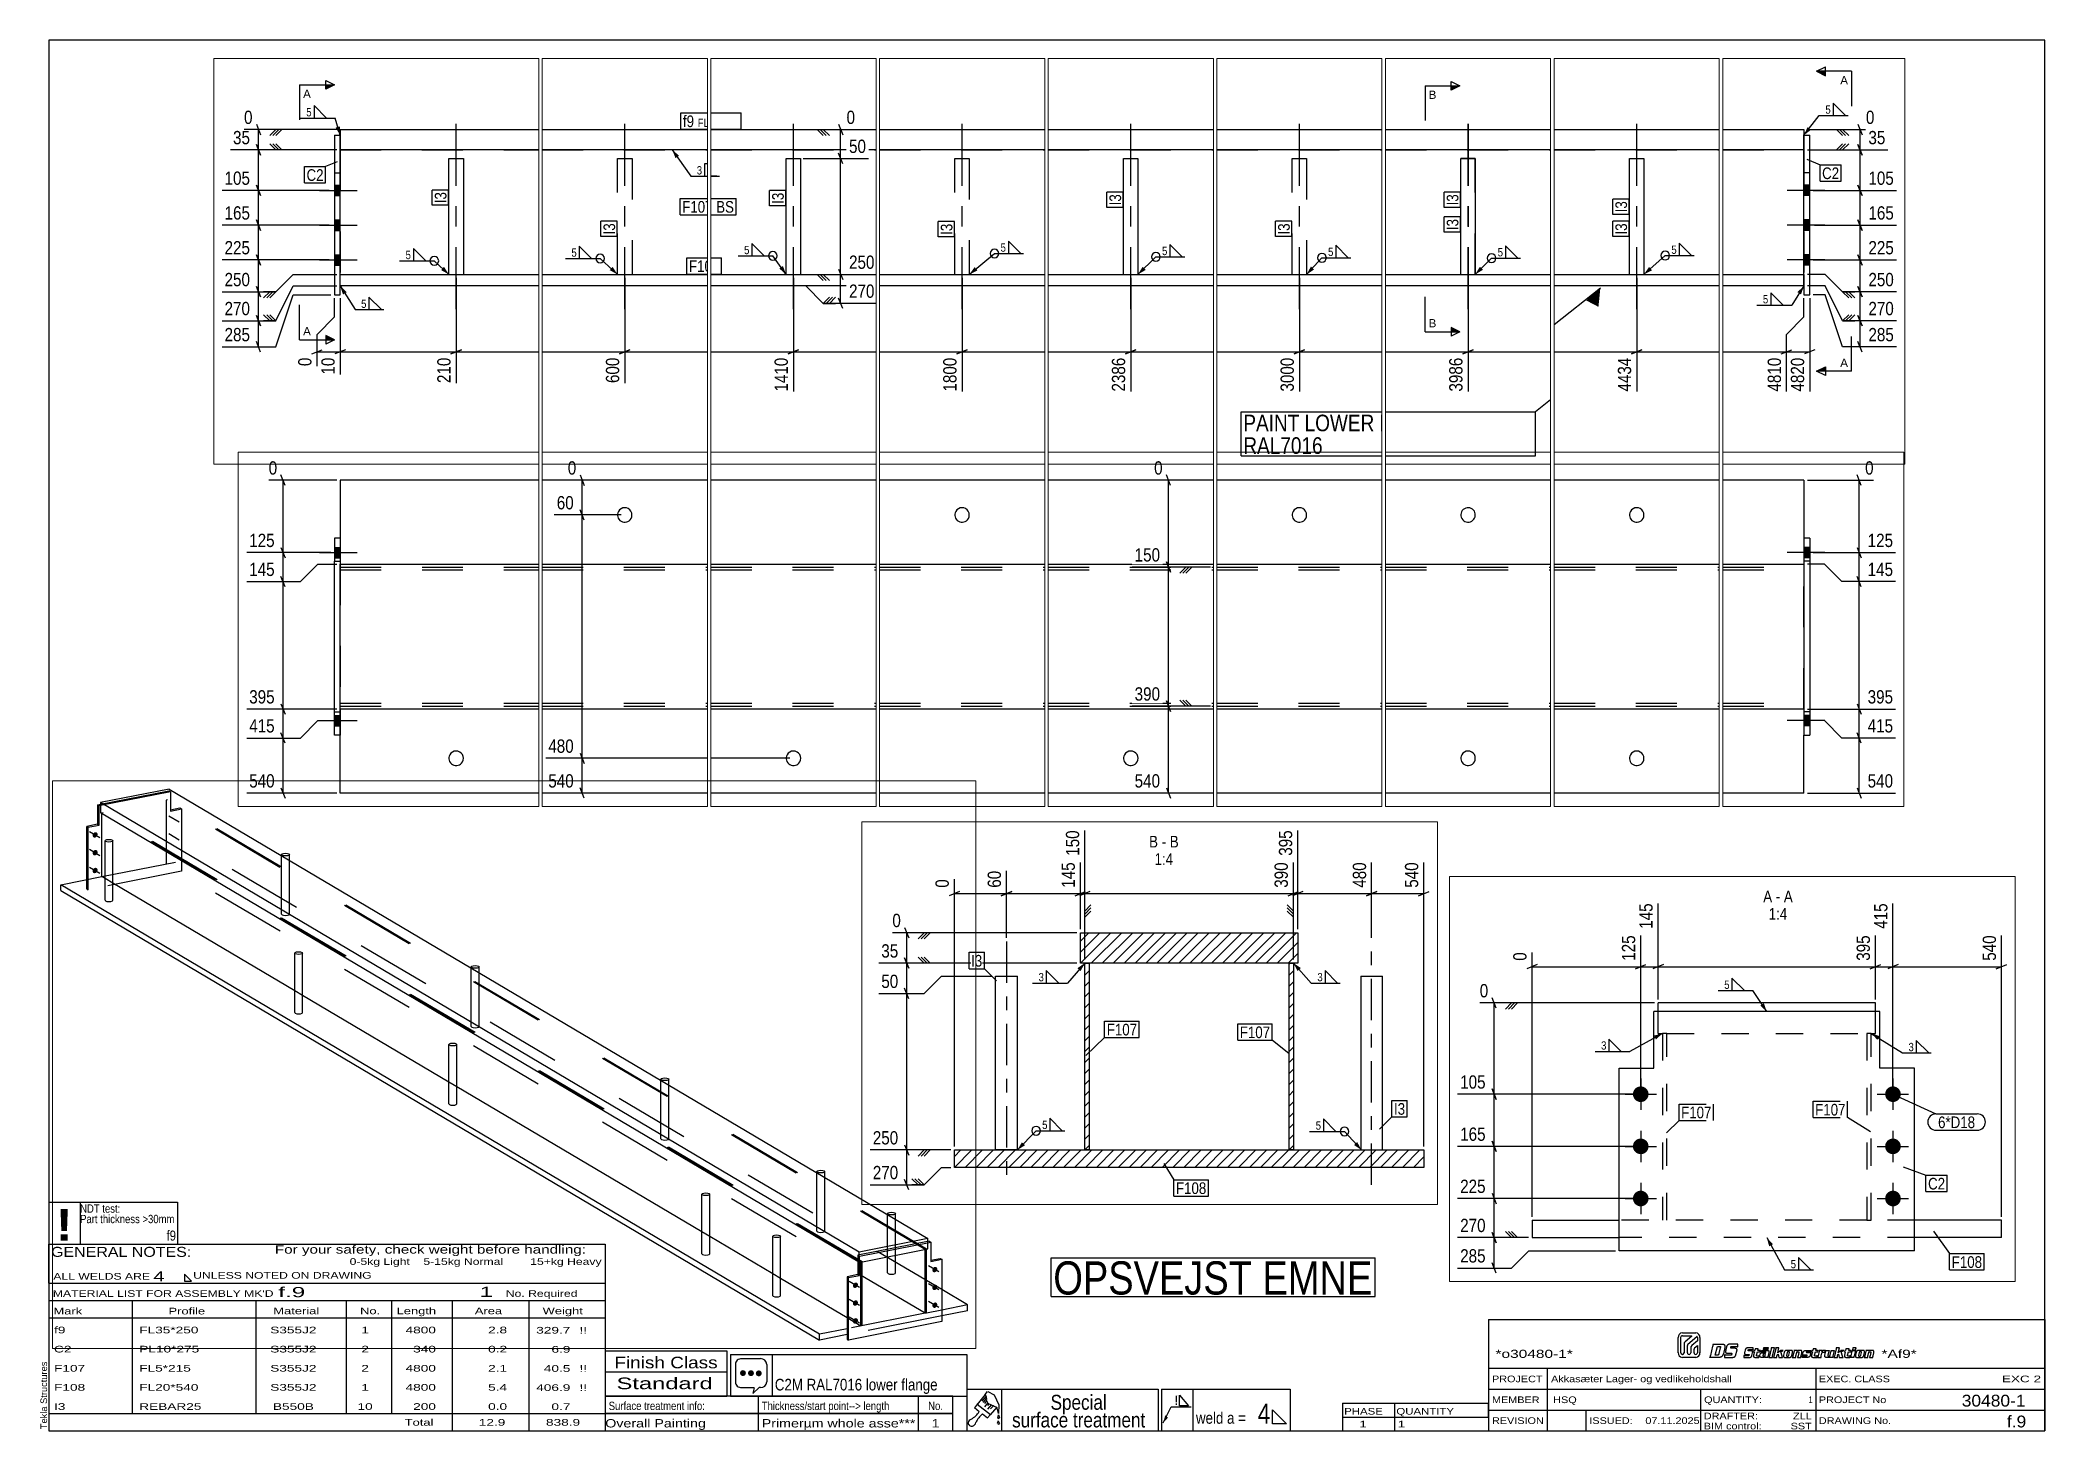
# Paper-space layout 'Layout1' of a CAD drawing. Header units: millimetres. Extents: x 2 to 579, y 5 to 405.
# The model-space entities are those that its viewports show. They can reach past a viewport. Long polylines and large blocks are cut down to what shows.
import ezdxf

# ---------------------------------------------------------------- set-up
doc = ezdxf.new("R2010")
doc.units = ezdxf.units.MM
doc.linetypes.add('DXK_LINE_DOT2', pattern=[3.9198, 1.9599, -1.9599])
doc.linetypes.add('DXK_LINE_DOT3', pattern=[5.9187, 2.979, -0.9799, 0.9799, -0.9799])
for name, color, linetype in [('GRAPHICAL_OBJECTS', 7, 'Continuous'), ('MÅLSÆTNING', 7, 'Continuous'), ('STÅL', 7, 'Continuous'), ('TEKST', 7, 'Continuous')]:
    doc.layers.add(name, color=color, linetype=linetype)
doc.layers.add('Viewport layer', color=7, linetype='Continuous', plot=False)
doc.styles.add('Arial', font='ARIAL.TTF', dxfattribs={"height": 0.2})
doc.styles.add('Arial Black', font='ARIBLK.TTF', dxfattribs={"height": 0.2})
doc.styles.add('Arial Narrow', font='ARIALN.TTF', dxfattribs={"height": 0.2})
doc.styles.add('Arial Narrow Bold', font='ARIALNB.TTF', dxfattribs={"height": 0.2})
doc.styles.add('Arial Rounded MT Bold', font='ARLRDBD.TTF', dxfattribs={"height": 0.2})
doc.styles.add('IDAutomationHC39M', font='IDAUTOMATIONHC39M.TTF', dxfattribs={"height": 0.2})

psp = doc.layouts.get("Layout1")

# ---------------------------------------------------------------- texts
at = {"layer": 'GRAPHICAL_OBJECTS', "color": 7, "linetype": 'Continuous', "style": 'Arial Narrow'}
for s, height, p in [('NDT test:', 2.386, (14, 67.75)), ('Part thickness >30mm', 2.3861, (14, 64.75)), ('f9', 2.863, (38.84, 59.75)), ('C2M RAL7016 lower flange', 3.3405, (213.78, 16.64)), ('Surface treatment info:', 2.3861, (166, 11)), ('Thickness/start point--> length', 2.3861, (210, 11)), ('Special', 4.295, (293.07, 11.08)), ('4', 5.73, (352.61, 7.11)), ('1', 1.91, (511.03, 13)), ('surface treatment', 4.2949, (282, 6)), ('weld a =', 3.34, (334.88, 7.06))]:
    psp.add_text(s, height=height, dxfattribs=at).set_placement(p)
at = {"layer": 'GRAPHICAL_OBJECTS', "color": 2, "linetype": 'Continuous', "style": 'Arial Black'}
psp.add_text('!', height=9.07, dxfattribs=at).set_placement((7, 59.75))
at = {"layer": 'GRAPHICAL_OBJECTS', "color": 7}
for s, height, style, width, p in [('GENERAL NOTES:', 2.8633, 'Arial Narrow', 1.4, (5.65, 55.06)), ('ALL WELDS ARE', 1.9089, 'Arial Narrow', 1.6, (6.29, 48.5)), ('UNLESS NOTED ON DRAWING', 1.9089, 'Arial Narrow', 1.6, (46.52, 48.78)), ('f.9', 2.912, 'Arial Rounded MT Bold', 1.794707, (70.97, 43.47)), ('1', 2.91, 'Arial Rounded MT Bold', 1.794707, (128.86, 43.56)), ("MATERIAL LIST FOR ASSEMBLY MK'D", 1.9089, 'Arial Narrow', 1.6, (6.15, 43.56)), ('Mark', 1.909, 'Arial Narrow', 1.7, (6.34, 38.5)), ('Profile', 1.909, 'Arial Narrow', 1.7, (39.41, 38.5)), ('Material', 1.909, 'Arial Narrow', 1.7, (69.54, 38.56)), ('No.', 1.909, 'Arial Narrow', 1.7, (94.5, 38.56)), ('Length', 1.909, 'Arial Narrow', 1.7, (105, 38.56)), ('Area', 1.909, 'Arial Narrow', 1.7, (127.5, 38.56)), ('No. Required', 1.9089, 'Arial Narrow', 1.6, (136.41, 43.56)), ('Weight', 1.909, 'Arial Narrow', 1.7, (147, 38.56)), ('PHASE', 1.909, 'Arial Narrow', 1.5, (377.5, 9.69)), ('QUANTITY', 1.909, 'Arial Narrow', 1.5, (392.5, 9.69))]:
    psp.add_text(s, height=height, dxfattribs=dict(at, style=style, width=width)).set_placement(p)
at = {"layer": 'GRAPHICAL_OBJECTS', "color": 7, "linetype": 'Continuous'}
for s, height, style, width, p in [('For your safety, check weight before handling:  ', 2.3861, 'Arial Narrow', 1.6, (70, 56)), ('0-5kg Light    5-15kg Normal        15+kg Heavy', 1.9089, 'Arial Narrow', 1.6, (91.5, 52.75)), ('4', 2.86, 'Arial Narrow', 1.794707, (35, 48)), ('f9', 1.909, 'Arial Narrow', 1.794707, (6.5, 33.06)), ('FL35*250', 1.909, 'Arial Narrow', 1.794707, (31, 33.06)), ('S355J2', 1.909, 'Arial Narrow', 1.794707, (68.66, 33.06)), ('1', 1.91, 'Arial Narrow', 1.794707, (94.86, 33.06)), ('4800', 1.909, 'Arial Narrow', 1.794707, (107.58, 33.06)), ('2.8', 1.909, 'Arial Narrow', 1.794707, (131.32, 33.06)), ('329.7', 1.909, 'Arial Narrow', 1.794707, (145.15, 33)), ('!!', 1.909, 'Arial Narrow', 1.794707, (157.6, 33)), ('C2', 1.909, 'Arial Narrow', 1.794707, (6.5, 27.56)), ('PL10*275', 1.909, 'Arial Narrow', 1.794707, (31, 27.56)), ('S355J2', 1.909, 'Arial Narrow', 1.794707, (68.66, 27.56)), ('2', 1.91, 'Arial Narrow', 1.794707, (94.86, 27.56)), ('340', 1.909, 'Arial Narrow', 1.794707, (109.77, 27.56)), ('0.2', 1.909, 'Arial Narrow', 1.794707, (131.32, 27.56)), ('6.9', 1.909, 'Arial Narrow', 1.794707, (149.53, 27.5)), ('F107', 1.909, 'Arial Narrow', 1.794707, (6.5, 22.06)), ('FL5*215', 1.909, 'Arial Narrow', 1.794707, (31, 22.06)), ('S355J2', 1.909, 'Arial Narrow', 1.794707, (68.66, 22.06)), ('2', 1.91, 'Arial Narrow', 1.794707, (94.86, 22.06)), ('4800', 1.909, 'Arial Narrow', 1.794707, (107.58, 22.06)), ('2.1', 1.909, 'Arial Narrow', 1.794707, (131.32, 22.06)), ('40.5', 1.909, 'Arial Narrow', 1.794707, (147.34, 22)), ('!!', 1.909, 'Arial Narrow', 1.794707, (157.6, 22)), ('Finish Class', 3.3405, 'Arial Narrow', 1.425378, (167.62, 23)), ('*o30480-1*', 2.333, 'IDAutomationHC39M', 1.425378, (421, 26)), ('*Af9*', 2.333, 'IDAutomationHC39M', 1.425378, (532, 26.01)), ('F108', 1.909, 'Arial Narrow', 1.794707, (6.5, 16.56)), ('FL20*540', 1.909, 'Arial Narrow', 1.794707, (31, 16.56)), ('S355J2', 1.909, 'Arial Narrow', 1.794707, (68.66, 16.56)), ('1', 1.91, 'Arial Narrow', 1.794707, (94.86, 16.56)), ('4800', 1.909, 'Arial Narrow', 1.794707, (107.58, 16.56)), ('5.4', 1.909, 'Arial Narrow', 1.794707, (131.32, 16.56)), ('406.9', 1.909, 'Arial Narrow', 1.794707, (145.15, 16.5)), ('!!', 1.909, 'Arial Narrow', 1.794707, (157.6, 16.5)), ('Standard', 3.34, 'Arial Narrow', 1.780292, (168.26, 17)), ('PROJECT', 1.909, 'Arial Narrow', 1.425378, (420, 19)), ('Akkasæter Lager- og vedlikeholdshall', 1.9089, 'Arial Narrow', 1.425378, (437, 19)), ('EXEC. CLASS', 1.9089, 'Arial Narrow', 1.425378, (514, 19)), ('EXC 2', 1.909, 'Arial Narrow', 1.780292, (566.64, 19)), ('I3', 1.909, 'Arial Narrow', 1.794707, (6.5, 11.06)), ('REBAR25', 1.909, 'Arial Narrow', 1.794707, (31, 11.06)), ('B550B', 1.909, 'Arial Narrow', 1.794707, (69.43, 11.06)), ('10', 1.909, 'Arial Narrow', 1.794707, (93.76, 11.06)), ('200', 1.909, 'Arial Narrow', 1.794707, (109.77, 11.06)), ('0.0', 1.909, 'Arial Narrow', 1.794707, (131.32, 11.06)), ('0.7', 1.909, 'Arial Narrow', 1.794707, (149.53, 11)), ('MEMBER', 1.909, 'Arial Narrow', 1.425378, (420, 13)), ('HSQ', 1.909, 'Arial Narrow', 1.42538, (437.61, 13)), ('QUANTITY:', 1.909, 'Arial Narrow', 1.425378, (481, 13)), ('PROJECT No', 1.909, 'Arial Narrow', 1.425378, (514, 13)), ('30480-1', 3.397, 'Arial Rounded MT Bold', 1.1, (555.09, 12)), ('Total', 1.909, 'Arial Narrow', 1.7, (107.33, 6.5)), ('12.9', 1.909, 'Arial Narrow', 1.794707, (128.64, 6.5)), ('838.9', 1.909, 'Arial Narrow', 1.794707, (147.96, 6.5)), ('Overall Painting', 2.3861, 'Arial Narrow', 1.5, (165, 6)), ('Primerµm whole asse***', 2.3861, 'Arial Narrow', 1.5, (210, 6)), ('1', 2.39, 'Arial Narrow', 1.5, (258.86, 6)), ('1', 1.91, 'Arial Narrow', 1.794707, (381.82, 6)), ('1', 1.91, 'Arial Narrow', 1.794707, (392.86, 6)), ('REVISION', 1.909, 'Arial Narrow', 1.425378, (420, 7)), ('ISSUED:', 1.909, 'Arial Narrow', 1.425378, (448, 7)), ('07.11.2025', 1.909, 'Arial Narrow', 1.425378, (464.11, 7)), ('DRAFTER:', 1.909, 'Arial Narrow', 1.425378, (480.91, 8.35)), ('BIM control:', 1.9089, 'Arial Narrow', 1.425378, (480.9, 5.44)), ('SST', 1.909, 'Arial Narrow', 1.425378, (505.88, 5.43)), ('ZLL', 1.909, 'Arial Narrow', 1.425378, (506.58, 8.35)), ('DRAWING No.', 1.9089, 'Arial Narrow', 1.425378, (514, 7)), ('f.9', 3.397, 'Arial Rounded MT Bold', 1.1, (568.08, 6))]:
    psp.add_text(s, height=height, dxfattribs=dict(at, style=style, width=width)).set_placement(p)
at = {"layer": 'GRAPHICAL_OBJECTS', "color": 174, "linetype": 'Continuous', "style": 'Arial'}
psp.add_text('Tekla Structures', height=1.9102, rotation=90, dxfattribs=at).set_placement((4.5, 5.5))
at = {"layer": 'GRAPHICAL_OBJECTS', "color": 7, "style": 'Arial Narrow'}
psp.add_text('No.', height=2.386, dxfattribs=at).set_placement((257.87, 11))
at = {"layer": 'GRAPHICAL_OBJECTS', "color": 2, "linetype": 'Continuous', "style": 'Arial Narrow Bold', "width": 0.99921}
psp.add_text('!', height=2.73, dxfattribs=at).set_placement((328.73, 12.42))

msp = doc.modelspace()

# ---------------------------------------------------------------- hatches: boundary and pattern name
at = {"layer": 'STÅL', "linetype": 'Continuous'}
for points in [[(32660.8, 1628.3), (32661.9, 1629.8), (32663.3, 1631.1), (32664.7, 1632.1), (32666.3, 1632.8), (32668, 1633.1), (32669.6, 1633.1), (32671.1, 1632.7), (32672.4, 1631.9), (32673.5, 1630.8), (32674.3, 1629.4), (32674.8, 1627.8), (32674.9, 1626.1), (32674.8, 1624.3), (32674.3, 1622.5), (32673.5, 1620.8), (32672.4, 1619.3), (32671, 1618), (32669.6, 1617), (32668, 1616.3), (32666.3, 1616), (32664.7, 1616.1), (32663.2, 1616.5), (32661.9, 1617.3), (32660.8, 1618.4), (32660, 1619.7), (32659.5, 1621.3), (32659.4, 1623), (32659.5, 1624.8), (32660, 1626.6)], [(32660.8, 1571.9), (32661.9, 1573.5), (32663.3, 1574.8), (32664.7, 1575.8), (32666.3, 1576.4), (32668, 1576.8), (32669.6, 1576.7), (32671.1, 1576.3), (32672.4, 1575.5), (32673.5, 1574.4), (32674.3, 1573), (32674.8, 1571.5), (32674.9, 1569.7), (32674.8, 1567.9), (32674.3, 1566.2), (32673.5, 1564.5), (32672.4, 1562.9), (32671, 1561.6), (32669.6, 1560.6), (32668, 1559.9), (32666.3, 1559.6), (32664.7, 1559.7), (32663.2, 1560.1), (32661.9, 1560.9), (32660.8, 1562), (32660, 1563.4), (32659.5, 1564.9), (32659.4, 1566.7), (32659.5, 1568.5), (32660, 1570.2)], [(32660.8, 1515.5), (32661.9, 1517.1), (32663.3, 1518.4), (32664.7, 1519.4), (32666.3, 1520.1), (32668, 1520.4), (32669.6, 1520.3), (32671.1, 1519.9), (32672.4, 1519.1), (32673.5, 1518), (32674.3, 1516.7), (32674.8, 1515.1), (32674.9, 1513.3), (32674.8, 1511.6), (32674.3, 1509.8), (32673.5, 1508.1), (32672.4, 1506.6), (32671, 1505.3), (32669.6, 1504.2), (32668, 1503.6), (32666.3, 1503.2), (32664.7, 1503.3), (32663.2, 1503.7), (32661.9, 1504.5), (32660.8, 1505.6), (32660, 1507), (32659.5, 1508.6), (32659.4, 1510.3), (32659.5, 1512.1), (32660, 1513.9)], [(218.3, 463.7), (218.3, 481.7), (208.3, 481.7), (208.3, 463.7)], [(218.3, 463.7), (218.3, 481.7), (208.3, 481.7), (208.3, 463.7)], [(5028.3, 463.7), (5028.3, 481.7), (5018.3, 481.7), (5018.3, 463.7)], [(5028.3, 463.7), (5028.3, 481.7), (5018.3, 481.7), (5018.3, 463.7)], [(13279.9, 447.4), (13279.9, 429.4), (13289.9, 429.4), (13289.9, 447.4)], [(13279.9, 447.4), (13279.9, 429.4), (13289.9, 429.4), (13289.9, 447.4)], [(13279.9, 447.4), (13279.9, 429.4), (13289.9, 429.4), (13289.9, 447.4)], [(18099.9, 429.4), (18099.9, 447.4), (18089.9, 447.4), (18089.9, 429.4)], [(18099.9, 429.4), (18099.9, 447.4), (18089.9, 447.4), (18089.9, 429.4)], [(18099.9, 429.4), (18099.9, 447.4), (18089.9, 447.4), (18089.9, 429.4)], [(218.3, 403.7), (218.3, 421.7), (208.3, 421.7), (208.3, 403.7)], [(218.3, 403.7), (218.3, 421.7), (208.3, 421.7), (208.3, 403.7)], [(5028.3, 403.7), (5028.3, 421.7), (5018.3, 421.7), (5018.3, 403.7)], [(5028.3, 403.7), (5028.3, 421.7), (5018.3, 421.7), (5018.3, 403.7)], [(218.3, 343.7), (218.3, 361.7), (208.3, 361.7), (208.3, 343.7)], [(218.3, 343.7), (218.3, 361.7), (208.3, 361.7), (208.3, 343.7)], [(5028.3, 343.7), (5028.3, 361.7), (5018.3, 361.7), (5018.3, 343.7)], [(5028.3, 343.7), (5028.3, 361.7), (5018.3, 361.7), (5018.3, 343.7)], [(35317, 253.2), (35318.1, 254.7), (35319.4, 256), (35320.9, 257), (35322.5, 257.7), (35324.1, 258), (35325.7, 258), (35327.2, 257.5), (35328.5, 256.8), (35329.6, 255.7), (35330.4, 254.3), (35330.9, 252.7), (35331.1, 251), (35330.9, 249.2), (35330.4, 247.4), (35329.6, 245.7), (35328.5, 244.2), (35327.2, 242.9), (35325.7, 241.9), (35324.1, 241.2), (35322.5, 240.9), (35320.9, 240.9), (35319.4, 241.4), (35318.1, 242.1), (35317, 243.2), (35316.2, 244.6), (35315.7, 246.2), (35315.5, 247.9), (35315.7, 249.7), (35316.2, 251.5)], [(24190.4, 215.6, -1), (24172.4, 215.6, -1)], [(24480.5, 215.6, -1), (24462.5, 215.6, -1)], [(35065.8, 203.6), (35066.9, 205.1), (35068.3, 206.4), (35069.7, 207.4), (35071.3, 208.1), (35073, 208.4), (35074.6, 208.4), (35076.1, 208), (35077.4, 207.2), (35078.5, 206.1), (35079.3, 204.7), (35079.8, 203.1), (35079.9, 201.4), (35079.8, 199.6), (35079.3, 197.8), (35078.5, 196.1), (35077.4, 194.6), (35076, 193.3), (35074.6, 192.3), (35073, 191.6), (35071.3, 191.3), (35069.7, 191.3), (35068.2, 191.8), (35066.9, 192.6), (35065.8, 193.7), (35065, 195), (35064.5, 196.6), (35064.4, 198.3), (35064.5, 200.1), (35065, 201.9)], [(35317, 196.8), (35318.1, 198.3), (35319.4, 199.6), (35320.9, 200.6), (35322.5, 201.3), (35324.1, 201.6), (35325.7, 201.6), (35327.2, 201.2), (35328.5, 200.4), (35329.6, 199.3), (35330.4, 197.9), (35330.9, 196.3), (35331.1, 194.6), (35330.9, 192.8), (35330.4, 191), (35329.6, 189.3), (35328.5, 187.8), (35327.2, 186.5), (35325.7, 185.5), (35324.1, 184.8), (35322.5, 184.5), (35320.9, 184.6), (35319.4, 185), (35318.1, 185.8), (35317, 186.9), (35316.2, 188.2), (35315.7, 189.8), (35315.5, 191.5), (35315.7, 193.3), (35316.2, 195.1)], [(24190.4, 155.6, -1), (24172.4, 155.6, -1)], [(24480.5, 155.6, -1), (24462.5, 155.6, -1)], [(13279.9, 157.4), (13279.9, 139.4), (13289.9, 139.4), (13289.9, 157.4)], [(13279.9, 157.4), (13279.9, 139.4), (13289.9, 139.4), (13289.9, 157.4)], [(13279.9, 157.4), (13279.9, 139.4), (13289.9, 139.4), (13289.9, 157.4)], [(18099.9, 139.4), (18099.9, 157.4), (18089.9, 157.4), (18089.9, 139.4)], [(18099.9, 139.4), (18099.9, 157.4), (18089.9, 157.4), (18089.9, 139.4)], [(18099.9, 139.4), (18099.9, 157.4), (18089.9, 157.4), (18089.9, 139.4)], [(35065.8, 147.2), (35066.9, 148.7), (35068.3, 150), (35069.7, 151.1), (35071.3, 151.7), (35073, 152.1), (35074.6, 152), (35076.1, 151.6), (35077.4, 150.8), (35078.5, 149.7), (35079.3, 148.3), (35079.8, 146.7), (35079.9, 145), (35079.8, 143.2), (35079.3, 141.4), (35078.5, 139.7), (35077.4, 138.2), (35076, 136.9), (35074.6, 135.9), (35073, 135.2), (35071.3, 134.9), (35069.7, 135), (35068.2, 135.4), (35066.9, 136.2), (35065.8, 137.3), (35065, 138.6), (35064.5, 140.2), (35064.4, 141.9), (35064.5, 143.7), (35065, 145.5)], [(35317, 140.4), (35318.1, 142), (35319.4, 143.3), (35320.9, 144.3), (35322.5, 144.9), (35324.1, 145.3), (35325.7, 145.2), (35327.2, 144.8), (35328.5, 144), (35329.6, 142.9), (35330.4, 141.5), (35330.9, 139.9), (35331.1, 138.2), (35330.9, 136.4), (35330.4, 134.7), (35329.6, 133), (35328.5, 131.4), (35327.2, 130.1), (35325.7, 129.1), (35324.1, 128.4), (35322.5, 128.1), (35320.9, 128.2), (35319.4, 128.6), (35318.1, 129.4), (35317, 130.5), (35316.2, 131.9), (35315.7, 133.4), (35315.5, 135.2), (35315.7, 137), (35316.2, 138.7)], [(24190.4, 95.6, -1), (24172.4, 95.6, -1)], [(24480.5, 95.6, -1), (24462.5, 95.6, -1)], [(35065.8, 90.8), (35066.9, 92.4), (35068.3, 93.7), (35069.7, 94.7), (35071.3, 95.4), (35073, 95.7), (35074.6, 95.6), (35076.1, 95.2), (35077.4, 94.4), (35078.5, 93.3), (35079.3, 91.9), (35079.8, 90.4), (35079.9, 88.6), (35079.8, 86.8), (35079.3, 85.1), (35078.5, 83.4), (35077.4, 81.8), (35076, 80.5), (35074.6, 79.5), (35073, 78.8), (35071.3, 78.5), (35069.7, 78.6), (35068.2, 79), (35066.9, 79.8), (35065.8, 80.9), (35065, 82.3), (35064.5, 83.8), (35064.4, 85.6), (35064.5, 87.4), (35065, 89.1)]]:
    msp.add_hatch(color=96, dxfattribs=at).paths.add_polyline_path(points)
h = msp.add_hatch(dxfattribs=at)
h.set_pattern_fill('', scale=2.8, style=0, pattern_type=0)
h.set_pattern_definition([(45, (41366.112, 277.624), (-6.28618, 6.28618), [])])
h.paths.add_polyline_path([(41366.1, 312.6), (41366.1, 277.6), (41616.1, 277.6), (41616.1, 312.6)])
h = msp.add_hatch(dxfattribs=at)
h.set_pattern_fill('', scale=2.8, style=0, pattern_type=0)
h.set_pattern_definition([(45, (41371.118, 62.624), (-6.28618, 6.28618), [])])
h.paths.add_polyline_path([(41371.1, 277.6), (41371.1, 62.6), (41376.1, 62.6), (41376.1, 277.6)])
h = msp.add_hatch(dxfattribs=at)
h.set_pattern_fill('', scale=2.8, style=0, pattern_type=0)
h.set_pattern_definition([(45, (41606.112, 62.624), (-6.28618, 6.28618), [])])
h.paths.add_polyline_path([(41606.1, 277.6), (41606.1, 62.6), (41611.1, 62.6), (41611.1, 277.6)])
h = msp.add_hatch(dxfattribs=at)
h.set_pattern_fill('', scale=2.8, style=0, pattern_type=0)
h.set_pattern_definition([(45, (41221.112, 42.624), (-6.28618, 6.28618), [])])
h.paths.add_polyline_path([(41221.1, 62.6), (41221.1, 42.6), (41761.1, 42.6), (41761.1, 62.6)])
at = {"layer": 'TEKST', "linetype": 'Continuous'}
for color, points in [(30, [(5055.3, 678.1), (5055.3, 670.6), (5040.3, 678.1)]), (30, [(193.3, 647.1), (193.3, 654.6), (208.3, 654.6)]), (30, [(4165.3, 645.5), (4165.3, 653), (4180.3, 653)]), (3, [(217.6, 583.2), (218.3, 567.7), (210.4, 581)]), (3, [(5030.5, 577.3), (5018.3, 567.7), (5024.6, 581.9)]), (3, [(895.9, 528.3), (890.4, 542.7), (902.1, 532.5)]), (3, [(895.9, 528.3), (890.4, 542.7), (902.1, 532.5)]), (3, [(397.4, 340.7), (405.8, 327.7), (392.3, 335.2)]), (3, [(787.4, 340.6), (795.9, 327.7), (782.3, 335.1)]), (3, [(1600.1, 342.1), (1605.8, 327.7), (1594, 337.7)]), (3, [(2034.9, 334.4), (2020.9, 327.7), (2030.1, 340.2)]), (3, [(2620.2, 335.5), (2606.8, 327.7), (2614.9, 340.9)]), (3, [(3233.8, 336.2), (3220.9, 327.7), (3228.3, 341.3)]), (3, [(4220.1, 335.7), (4206.8, 327.7), (4214.8, 341)]), (3, [(4220.1, 335.7), (4206.8, 327.7), (4214.8, 341)]), (3, [(4668.6, 334.8), (4654.8, 327.7), (4663.6, 340.5)]), (3, [(4668.6, 334.8), (4654.8, 327.7), (4663.6, 340.5)]), (3, [(223.1, 293), (218.3, 307.7), (229.5, 297)]), (7, [(4555.1, 282.8), (4579.6, 303.8), (4576.3, 271.7)]), (3, [(5007.1, 297.1), (5018.3, 307.7), (5013.4, 293.1)]), (3, [(24323, 320.3), (24326.4, 310.6), (24318.9, 317.6)]), (3, [(24196.5, 283), (24206.5, 285.6), (24198.9, 278.6)]), (3, [(24453.6, 278.2), (24446.4, 285.6), (24456.3, 282.4)]), (3, [(41362.7, 271.7), (41371.1, 277.6), (41366.4, 268.4)]), (3, [(41615.9, 268.5), (41611.1, 277.6), (41619.7, 271.9)]), (30, [(4165.3, 228.8), (4165.3, 236.3), (4180.3, 228.8)]), (30, [(193.3, 215), (193.3, 222.5), (208.3, 215)]), (30, [(5055.3, 168), (5055.3, 160.5), (5040.3, 160.5)]), (3, [(41302.4, 68.1), (41293.6, 62.6), (41298.8, 71.5)]), (3, [(41684.5, 71.7), (41689.4, 62.6), (41680.8, 68.3)]), (3, [(24329.1, 40.6), (24326.4, 50.6), (24333.5, 43)])]:
    msp.add_hatch(color=color, dxfattribs=at).paths.add_polyline_path(points)

# ---------------------------------------------------------------- linework, layer by layer
at = {"layer": 'MÅLSÆTNING', "color": 7, "linetype": 'Continuous'}
for p, q in [((107.2, 577.7), (96.7, 567.2)), ((117.7, 577.7), (96.7, 577.7)), ((112.5, 577.7), (102, 567.2)), ((117.7, 577.7), (107.2, 567.2)), ((1626.4, 577.7), (1724.6, 577.7)), ((1659.3, 577.7), (1669.8, 567.2)), ((1659.3, 577.7), (1680.3, 577.7)), ((1664.5, 577.7), (1675, 567.2)), ((1669.8, 577.7), (1680.3, 567.2)), ((5024.3, 577.7), (5139.9, 577.7)), ((5074.6, 577.7), (5085.1, 567.2)), ((5074.6, 577.7), (5095.6, 577.7)), ((5079.8, 577.7), (5090.3, 567.2)), ((5085.1, 577.7), (5095.6, 567.2)), ((5111.5, 586.7), (5118.7, 568.7)), ((5115.1, 542.7), (5115.1, 577.7)), ((13283.9, 563.4), (13166.5, 563.4)), ((13194.9, 554.4), (13187.7, 572.4)), ((13902.9, 563.4), (13781.6, 563.4)), ((13802.8, 572.4), (13810, 554.4)), ((13806.4, 503.4), (13806.4, 563.4)), ((15803.7, 563.4), (15706.2, 563.4)), ((15734.6, 554.4), (15727.4, 572.4)), ((18095.9, 563.4), (18210, 563.4)), ((18188.8, 554.4), (18181.6, 572.4)), ((212.3, 542.7), (29, 542.7)), ((73.6, 551.7), (80.8, 533.7)), ((77.2, 472.7), (77.2, 542.7)), ((107.2, 542.7), (96.7, 553.2)), ((107.2, 542.7), (96.7, 553.2)), ((117.7, 542.7), (96.7, 542.7)), ((117.7, 542.7), (96.7, 542.7)), ((112.5, 542.7), (102, 553.2)), ((112.5, 542.7), (102, 553.2)), ((117.7, 542.7), (107.2, 553.2)), ((117.7, 542.7), (107.2, 553.2)), ((1703.4, 518.7), (1696.2, 536.7)), ((5024.3, 542.7), (5163.2, 542.7)), ((5024.3, 542.7), (5163.2, 542.7)), ((5074.6, 542.7), (5085.1, 553.2)), ((5074.6, 542.7), (5085.1, 553.2)), ((5074.6, 542.7), (5095.6, 542.7)), ((5074.6, 542.7), (5095.6, 542.7)), ((5079.8, 542.7), (5090.3, 553.2)), ((5079.8, 542.7), (5090.3, 553.2)), ((5085.1, 542.7), (5095.6, 553.2)), ((5085.1, 542.7), (5095.6, 553.2)), ((5118.7, 533.7), (5111.5, 551.7)), ((5111.5, 551.7), (5118.7, 533.7)), ((5115.1, 472.7), (5115.1, 542.7)), ((1635.1, 527.7), (1748, 527.7)), ((13810, 494.4), (13802.8, 512.4)), ((13810, 494.4), (13802.8, 512.4)), ((13873.9, 503.4), (13758.2, 503.4)), ((13873.9, 503.4), (13758.2, 503.4)), ((199.3, 472.7), (14.4, 472.7)), ((199.3, 472.7), (14.4, 472.7)), ((80.8, 463.7), (73.6, 481.7)), ((73.6, 481.7), (80.8, 463.7)), ((5034.3, 472.7), (5177.9, 472.7)), ((5034.3, 472.7), (5177.9, 472.7)), ((5118.7, 463.7), (5111.5, 481.7)), ((5111.5, 481.7), (5118.7, 463.7)), ((5115.1, 412.7), (5115.1, 472.7)), ((13273.9, 438.4), (13128.5, 438.4)), ((18105.9, 438.4), (18248, 438.4)), ((18181.6, 447.4), (18188.8, 429.4)), ((18185.2, 388.4), (18185.2, 438.4)), ((73.6, 421.7), (80.8, 403.7)), ((5118.7, 403.7), (5111.5, 421.7)), ((5111.5, 421.7), (5118.7, 403.7)), ((13221.3, 388.4), (13251.3, 418.4)), ((13221.3, 388.4), (13251.3, 418.4)), ((13251.3, 418.4), (13283.9, 418.4)), ((13251.3, 418.4), (13283.9, 418.4)), ((15734.6, 404.4), (15727.4, 422.4)), ((18125.2, 418.4), (18095.9, 418.4)), ((18125.2, 418.4), (18095.9, 418.4)), ((18155.2, 388.4), (18125.2, 418.4)), ((18155.2, 388.4), (18125.2, 418.4)), ((24201.4, 324.6), (24201.4, 435.1)), ((24471.5, 219.6), (24471.5, 435.1)), ((41371.1, 281.6), (41371.1, 430.3)), ((41616.1, 316.6), (41616.1, 430.3)), ((199.3, 412.7), (14.4, 412.7)), ((77.2, 352.7), (77.2, 412.7)), ((5036.8, 412.7), (5177.9, 412.7)), ((5036.8, 412.7), (5177.9, 412.7)), ((5115.1, 352.7), (5115.1, 412.7)), ((13194.9, 379.4), (13187.7, 397.4)), ((15803.7, 413.4), (15668.2, 413.4)), ((15731, 173.4), (15731, 413.4)), ((15761, 413.4), (15750.5, 402.9)), ((15771.5, 413.4), (15750.5, 413.4)), ((15761, 413.4), (15750.5, 402.9)), ((15771.5, 413.4), (15750.5, 413.4)), ((15766.3, 413.4), (15755.8, 402.9)), ((15766.3, 413.4), (15755.8, 402.9)), ((15771.5, 413.4), (15761, 402.9)), ((15771.5, 413.4), (15761, 402.9)), ((18188.8, 379.4), (18181.6, 397.4)), ((18188.8, 379.4), (18181.6, 397.4)), ((24181.4, 219.6), (24181.4, 398.3)), ((24451.4, 324.6), (24451.4, 398.3)), ((24596.4, 74.6), (24596.4, 398.3)), ((41366.1, 316.6), (41366.1, 393.5)), ((41611.1, 281.6), (41611.1, 393.5)), ((41701.1, 306.6), (41701.1, 393.5)), ((41761.1, 66.6), (41761.1, 393.5)), ((13128.5, 388.4), (13221.3, 388.4)), ((13191.3, 168.4), (13191.3, 388.4)), ((18248, 388.4), (18155.2, 388.4)), ((18248, 388.4), (18155.2, 388.4)), ((24056.4, 74.6), (24056.4, 378.8)), ((41221.1, 66.6), (41221.1, 374)), ((41281.1, 306.6), (41281.1, 383.8)), ((199.3, 352.7), (14.4, 352.7)), ((199.3, 352.7), (14.4, 352.7)), ((80.8, 343.7), (73.6, 361.7)), ((73.6, 361.7), (80.8, 343.7)), ((77.2, 297.7), (77.2, 352.7)), ((5034.3, 352.7), (5177.9, 352.7)), ((5034.3, 352.7), (5177.9, 352.7)), ((5118.7, 343.7), (5111.5, 361.7)), ((5111.5, 361.7), (5118.7, 343.7)), ((5115.1, 297.7), (5115.1, 352.7)), ((24062.4, 364.7), (24050.4, 359.9)), ((24056.4, 362.3), (24181.4, 362.3)), ((24175.4, 359.9), (24187.4, 364.7)), ((24175.4, 359.9), (24187.4, 364.7)), ((24181.4, 362.3), (24201.4, 362.3)), ((24207.4, 364.7), (24195.4, 359.9)), ((24207.4, 364.7), (24195.4, 359.9)), ((24201.4, 362.3), (24451.4, 362.3)), ((24445.4, 359.9), (24457.4, 364.7)), ((24477.5, 364.7), (24465.5, 359.9)), ((24477.5, 364.7), (24465.5, 359.9)), ((24471.5, 362.3), (24596.4, 362.3)), ((24590.4, 359.9), (24602.4, 364.7)), ((41227.1, 359.9), (41215.1, 355.1)), ((41221.1, 357.5), (41281.1, 357.5)), ((41275.1, 355.1), (41287.1, 359.9)), ((41360.1, 355.1), (41372.1, 359.9)), ((41360.1, 355.1), (41372.1, 359.9)), ((41377.1, 359.9), (41365.1, 355.1)), ((41377.1, 359.9), (41365.1, 355.1)), ((41366.1, 357.5), (41371.1, 357.5)), ((41371.1, 357.5), (41611.1, 357.5)), ((41605.1, 355.1), (41617.1, 359.9)), ((41605.1, 355.1), (41617.1, 359.9)), ((41622.1, 359.9), (41610.1, 355.1)), ((41611.1, 357.5), (41616.1, 357.5)), ((41695.1, 355.1), (41707.1, 359.9)), ((41755.1, 355.1), (41767.1, 359.9)), ((107.2, 297.7), (137.2, 327.7)), ((107.2, 297.7), (137.2, 327.7)), ((137.2, 327.7), (212.3, 327.7)), ((137.2, 327.7), (212.3, 327.7)), ((1625.3, 327.7), (1762.6, 327.7)), ((1659.3, 327.7), (1669.8, 317.2)), ((1659.3, 327.7), (1680.3, 327.7)), ((1659.3, 327.7), (1669.8, 317.2)), ((1659.3, 327.7), (1680.3, 327.7)), ((1664.5, 327.7), (1675, 317.2)), ((1664.5, 327.7), (1675, 317.2)), ((1669.8, 327.7), (1680.3, 317.2)), ((1669.8, 327.7), (1680.3, 317.2)), ((1696.2, 336.7), (1703.4, 318.7)), ((1699.8, 277.7), (1699.8, 327.7)), ((5055.1, 327.7), (5024.3, 327.7)), ((5055.1, 327.7), (5024.3, 327.7)), ((5085.1, 297.7), (5055.1, 327.7)), ((5085.1, 297.7), (5055.1, 327.7)), ((24015.1, 314.6), (24010.3, 326.6)), ((41371.1, 337.5), (41378.1, 344.5)), ((41371.1, 330.5), (41371.1, 344.5)), ((41371.1, 337.5), (41378.1, 344.5)), ((41371.1, 330.5), (41371.1, 344.5)), ((41371.1, 334), (41378.1, 341)), ((41371.1, 334), (41378.1, 341)), ((41371.1, 330.5), (41378.1, 337.5)), ((41371.1, 330.5), (41378.1, 337.5)), ((41611.1, 337.5), (41604.1, 344.5)), ((41611.1, 337.5), (41604.1, 344.5)), ((41611.1, 334), (41604.1, 341)), ((41611.1, 334), (41604.1, 341)), ((41611.1, 330.5), (41604.1, 337.5)), ((41611.1, 330.5), (41604.1, 337.5)), ((41611.1, 330.5), (41611.1, 344.5)), ((41611.1, 330.5), (41611.1, 344.5)), ((80.8, 288.7), (73.6, 306.7)), ((73.6, 306.7), (80.8, 288.7)), ((107.2, 247.7), (137.2, 307.7)), ((107.2, 247.7), (137.2, 307.7)), ((137.2, 307.7), (212.3, 307.7)), ((137.2, 307.7), (212.3, 307.7)), ((418.3, 321.7), (418.3, 140.2)), ((418.3, 321.7), (418.3, 140.2)), ((808.4, 321.7), (808.4, 140.2)), ((808.4, 321.7), (808.4, 140.2)), ((1618.3, 321.7), (1618.3, 125.5)), ((1618.3, 321.7), (1618.3, 125.5)), ((1639.8, 307.7), (1627.4, 307.7)), ((1669.8, 277.7), (1639.8, 307.7)), ((2008.4, 321.7), (2008.4, 125.5)), ((2008.4, 321.7), (2008.4, 125.5)), ((2594.3, 321.7), (2594.3, 125.5)), ((2594.3, 321.7), (2594.3, 125.5)), ((3208.4, 321.7), (3208.4, 125.5)), ((4194.3, 321.7), (4194.3, 125.5)), ((4194.3, 321.7), (4194.3, 125.5)), ((4642.3, 321.7), (4642.3, 125.5)), ((4642.3, 321.7), (4642.3, 125.5)), ((5055.1, 307.7), (5024.3, 307.7)), ((5055.1, 307.7), (5024.3, 307.7)), ((5085.1, 247.7), (5055.1, 307.7)), ((5085.1, 247.7), (5055.1, 307.7)), ((5118.7, 288.7), (5111.5, 306.7)), ((5111.5, 306.7), (5118.7, 288.7)), ((24197.4, 320.6), (23996.2, 320.6)), ((24012.7, 215.6), (24012.7, 320.6)), ((24032.7, 320.6), (24025.7, 313.6)), ((24039.7, 320.6), (24025.7, 320.6)), ((24036.2, 320.6), (24029.2, 313.6)), ((24039.7, 320.6), (24032.7, 313.6)), ((41362.1, 312.6), (41149.8, 312.6)), ((41163.9, 318.6), (41168.7, 306.6)), ((41166.3, 277.6), (41166.3, 312.6)), ((41186.3, 312.6), (41179.3, 305.6)), ((41193.3, 312.6), (41179.3, 312.6)), ((41189.8, 312.6), (41182.8, 305.6)), ((41193.3, 312.6), (41186.3, 305.6)), ((14.4, 297.7), (107.2, 297.7)), ((14.4, 297.7), (107.2, 297.7)), ((77.2, 247.7), (77.2, 297.7)), ((96.7, 297.7), (86.2, 287.2)), ((107.2, 297.7), (86.2, 297.7)), ((96.7, 297.7), (86.2, 287.2)), ((107.2, 297.7), (86.2, 297.7)), ((102, 297.7), (91.5, 287.2)), ((102, 297.7), (91.5, 287.2)), ((107.2, 297.7), (96.7, 287.2)), ((107.2, 297.7), (96.7, 287.2)), ((107.2, 202.7), (137.2, 292.7)), ((137.2, 292.7), (202.3, 292.7)), ((208.3, 254.2), (208.3, 286.7)), ((218.3, 286.7), (218.3, 154.8)), ((218.3, 286.7), (218.3, 154.8)), ((1669.8, 277.7), (1680.3, 288.2)), ((1762.6, 277.7), (1669.8, 277.7)), ((1669.8, 277.7), (1690.8, 277.7)), ((1675, 277.7), (1685.5, 288.2)), ((1680.3, 277.7), (1690.8, 288.2)), ((1703.4, 268.7), (1696.2, 286.7)), ((5018.3, 254.2), (5018.3, 286.7)), ((5018.3, 254.2), (5018.3, 286.7)), ((5028.3, 286.7), (5028.3, 125.5)), ((5055.1, 292.7), (5034.3, 292.7)), ((5085.1, 202.7), (5055.1, 292.7)), ((5177.9, 297.7), (5085.1, 297.7)), ((5085.1, 297.7), (5095.6, 287.2)), ((5085.1, 297.7), (5106.1, 297.7)), ((5177.9, 297.7), (5085.1, 297.7)), ((5085.1, 297.7), (5095.6, 287.2)), ((5085.1, 297.7), (5106.1, 297.7)), ((5090.3, 297.7), (5100.8, 287.2)), ((5090.3, 297.7), (5100.8, 287.2)), ((5095.6, 297.7), (5106.1, 287.2)), ((5095.6, 297.7), (5106.1, 287.2)), ((5115.1, 247.7), (5115.1, 297.7)), ((41362.1, 277.6), (41134.2, 277.6)), ((41362.1, 277.6), (41134.2, 277.6)), ((41168.7, 271.6), (41163.9, 283.6)), ((41163.9, 283.6), (41168.7, 271.6)), ((41166.3, 242.6), (41166.3, 277.6)), ((41186.3, 277.6), (41179.3, 284.6)), ((41186.3, 277.6), (41179.3, 284.6)), ((41193.3, 277.6), (41179.3, 277.6)), ((41193.3, 277.6), (41179.3, 277.6)), ((41189.8, 277.6), (41182.8, 284.6)), ((41189.8, 277.6), (41182.8, 284.6)), ((41193.3, 277.6), (41186.3, 284.6)), ((41193.3, 277.6), (41186.3, 284.6)), ((80.8, 238.7), (73.6, 256.7)), ((73.6, 256.7), (80.8, 238.7)), ((96.7, 247.7), (86.2, 258.2)), ((96.7, 247.7), (86.2, 258.2)), ((102, 247.7), (91.5, 258.2)), ((102, 247.7), (91.5, 258.2)), ((107.2, 247.7), (96.7, 258.2)), ((107.2, 247.7), (96.7, 258.2)), ((178.3, 224.2), (208.3, 254.2)), ((4988.3, 224.2), (5018.3, 254.2)), ((4988.3, 224.2), (5018.3, 254.2)), ((5085.1, 247.7), (5095.6, 258.2)), ((5085.1, 247.7), (5095.6, 258.2)), ((5090.3, 247.7), (5100.8, 258.2)), ((5090.3, 247.7), (5100.8, 258.2)), ((5095.6, 247.7), (5106.1, 258.2)), ((5095.6, 247.7), (5106.1, 258.2)), ((5118.7, 238.7), (5111.5, 256.7)), ((5111.5, 256.7), (5118.7, 238.7)), ((41186.3, 242.6), (41206.3, 262.6)), ((41186.3, 242.6), (41206.3, 262.6)), ((41206.3, 262.6), (41264.6, 262.6)), ((41206.3, 262.6), (41264.6, 262.6)), ((14.4, 247.7), (107.2, 247.7)), ((14.4, 247.7), (107.2, 247.7)), ((77.2, 202.7), (77.2, 247.7)), ((107.2, 247.7), (86.2, 247.7)), ((107.2, 247.7), (86.2, 247.7)), ((5177.9, 247.7), (5085.1, 247.7)), ((5085.1, 247.7), (5106.1, 247.7)), ((5177.9, 247.7), (5085.1, 247.7)), ((5085.1, 247.7), (5106.1, 247.7)), ((5115.1, 202.7), (5115.1, 247.7)), ((41134.2, 242.6), (41186.3, 242.6)), ((41134.2, 242.6), (41186.3, 242.6)), ((41168.7, 236.6), (41163.9, 248.6)), ((41168.7, 236.6), (41163.9, 248.6)), ((80.8, 193.7), (73.6, 211.7)), ((178.3, 169.4), (178.3, 224.2)), ((4988.3, 125.5), (4988.3, 224.2)), ((5118.7, 193.7), (5111.5, 211.7)), ((24177.4, 215.6), (23970.8, 215.6)), ((24177.4, 215.6), (23970.8, 215.6)), ((24010.3, 221.6), (24015.1, 209.6)), ((24015.1, 209.6), (24010.3, 221.6)), ((14.4, 202.7), (107.2, 202.7)), ((169.3, 190.6), (187.3, 197.8)), ((178.3, 194.2), (218.3, 194.2)), ((227.3, 197.8), (209.3, 190.6)), ((227.3, 197.8), (209.3, 190.6)), ((218.3, 194.2), (418.3, 194.2)), ((427.3, 197.8), (409.3, 190.6)), ((409.3, 190.6), (427.3, 197.8)), ((418.3, 194.2), (808.4, 194.2)), ((817.4, 197.8), (799.4, 190.6)), ((799.4, 190.6), (817.4, 197.8)), ((808.4, 194.2), (1618.3, 194.2)), ((1627.3, 197.8), (1609.3, 190.6)), ((1609.3, 190.6), (1627.3, 197.8)), ((1618.3, 194.2), (2008.4, 194.2)), ((2017.4, 197.8), (1999.4, 190.6)), ((1999.4, 190.6), (2017.4, 197.8)), ((2008.4, 194.2), (2594.3, 194.2)), ((2603.3, 197.8), (2585.3, 190.6)), ((2585.3, 190.6), (2603.3, 197.8)), ((2594.3, 194.2), (3208.4, 194.2)), ((3199.4, 190.6), (3217.4, 197.8)), ((4203.3, 197.8), (4185.3, 190.6)), ((4185.3, 190.6), (4203.3, 197.8)), ((4194.3, 194.2), (4642.3, 194.2)), ((4651.3, 197.8), (4633.3, 190.6)), ((4633.3, 190.6), (4651.3, 197.8)), ((4979.3, 190.6), (4997.3, 197.8)), ((4988.3, 194.2), (5028.3, 194.2)), ((5037.3, 197.8), (5019.3, 190.6)), ((5177.9, 202.7), (5085.1, 202.7)), ((13283.9, 168.4), (13128.5, 168.4)), ((13283.9, 168.4), (13128.5, 168.4)), ((13187.7, 177.4), (13194.9, 159.4)), ((15803.7, 173.4), (15668.2, 173.4)), ((15803.7, 173.4), (15668.2, 173.4)), ((15727.4, 182.4), (15734.6, 164.4)), ((15734.6, 164.4), (15727.4, 182.4)), ((15731, 23.4), (15731, 173.4)), ((15761, 173.4), (15750.5, 183.9)), ((15761, 173.4), (15750.5, 183.9)), ((15771.5, 173.4), (15750.5, 173.4)), ((15771.5, 173.4), (15750.5, 173.4)), ((15766.3, 173.4), (15755.8, 183.9)), ((15766.3, 173.4), (15755.8, 183.9)), ((15771.5, 173.4), (15761, 183.9)), ((15771.5, 173.4), (15761, 183.9)), ((18095.9, 168.4), (18248, 168.4)), ((24015.1, 149.6), (24010.3, 161.6)), ((13221.3, 118.4), (13251.3, 148.4)), ((13221.3, 118.4), (13251.3, 148.4)), ((13251.3, 148.4), (13273.9, 148.4)), ((13251.3, 148.4), (13273.9, 148.4)), ((18125.2, 148.4), (18105.9, 148.4)), ((18125.2, 148.4), (18105.9, 148.4)), ((18155.2, 118.4), (18125.2, 148.4)), ((18155.2, 118.4), (18125.2, 148.4)), ((24177.4, 155.6), (23970.8, 155.6)), ((13128.5, 118.4), (13221.3, 118.4)), ((13194.9, 109.4), (13187.7, 127.4)), ((13191.3, 23.4), (13191.3, 118.4)), ((18248, 118.4), (18155.2, 118.4)), ((18188.8, 109.4), (18181.6, 127.4)), ((18185.2, 23.4), (18185.2, 118.4)), ((13802.8, 92.4), (13810, 74.4)), ((24177.4, 95.6), (23970.8, 95.6)), ((24010.3, 101.6), (24015.1, 89.6)), ((24012.7, 50.6), (24012.7, 95.6)), ((14683.9, 83.4), (13743.6, 83.4)), ((13806.4, 23.4), (13806.4, 83.4)), ((24052.4, 50.6), (23970.8, 50.6)), ((24052.4, 50.6), (23970.8, 50.6)), ((24015.1, 44.6), (24010.3, 56.6)), ((24010.3, 56.6), (24015.1, 44.6)), ((24012.7, 15.6), (24012.7, 50.6)), ((24032.7, 50.6), (24025.7, 57.6)), ((24032.7, 50.6), (24025.7, 57.6)), ((24039.7, 50.6), (24025.7, 50.6)), ((24039.7, 50.6), (24025.7, 50.6)), ((24036.2, 50.6), (24029.2, 57.6)), ((24036.2, 50.6), (24029.2, 57.6)), ((24039.7, 50.6), (24032.7, 57.6)), ((24039.7, 50.6), (24032.7, 57.6)), ((41217.1, 62.6), (41124.4, 62.6)), ((41163.9, 68.6), (41168.7, 56.6)), ((41166.3, 22.6), (41166.3, 62.6)), ((41186.3, 62.6), (41179.3, 55.6)), ((41193.3, 62.6), (41179.3, 62.6)), ((41186.3, 62.6), (41179.3, 55.6)), ((41193.3, 62.6), (41179.3, 62.6)), ((41189.8, 62.6), (41182.8, 55.6)), ((41189.8, 62.6), (41182.8, 55.6)), ((41193.3, 62.6), (41186.3, 55.6)), ((41193.3, 62.6), (41186.3, 55.6)), ((13283.9, 23.4), (13128.5, 23.4)), ((13187.7, 32.4), (13194.9, 14.4)), ((13902.9, 23.4), (13743.6, 23.4)), ((13810, 14.4), (13802.8, 32.4)), ((15803.7, 23.4), (15668.2, 23.4)), ((15727.4, 32.4), (15734.6, 14.4)), ((18095.9, 23.4), (18248, 23.4)), ((18181.6, 32.4), (18188.8, 14.4)), ((24032.7, 15.6), (24052.7, 35.6)), ((24052.7, 35.6), (24152.4, 35.6)), ((41168.7, 16.6), (41163.9, 28.6)), ((41179.3, 22.6), (41172.3, 29.6)), ((41182.8, 22.6), (41175.8, 29.6)), ((41186.3, 22.6), (41179.3, 29.6)), ((41186.3, 22.6), (41206.3, 42.6)), ((41206.3, 42.6), (41217.1, 42.6)), ((23970.8, 15.6), (24032.7, 15.6)), ((24015.1, 9.6), (24010.3, 21.6)), ((41124.4, 22.6), (41186.3, 22.6)), ((41186.3, 22.6), (41172.3, 22.6))]:
    msp.add_line(p, q, dxfattribs=at)
at = {"layer": 'STÅL', "color": 2, "linetype": 'Continuous'}
for p, q in [((32901, 1769.4), (32684.5, 1726.7)), ((32901, 1769.4), (35301, 347.7)), ((32675.1, 1719.4), (32684.5, 1721.2)), ((32675.1, 1719.4), (32675.1, 1658.3)), ((32675.1, 1719.4), (32680.1, 1716.4)), ((32684.5, 1717.3), (32680.1, 1716.4)), ((32680.1, 1655.3), (32680.1, 1716.4)), ((35084.5, 304.9), (32684.5, 1726.7)), ((32684.5, 1726.7), (32684.5, 1693.8)), ((35080.1, 274.6), (32684.5, 1693.8)), ((32688.8, 1492.6), (32688.8, 1691.2)), ((32675.1, 1658.3), (32640.5, 1651.5)), ((32640.5, 1483.1), (32640.5, 1651.5)), ((32640.5, 1651.5), (32645.5, 1648.5)), ((32645.5, 1648.5), (32680.1, 1655.3)), ((32645.5, 1484), (32645.5, 1648.5)), ((32675.1, 1658.3), (32680.1, 1655.3)), ((32698.4, 1605.9), (32700, 1608)), ((32700.1, 1603.7), (32698.4, 1605.9)), ((32698.4, 1417.9), (32698.4, 1605.9)), ((32700, 1608), (32704.5, 1609.6)), ((32704.7, 1602.2), (32700.1, 1603.7)), ((32704.5, 1609.6), (32710.8, 1610.2)), ((32710.9, 1601.6), (32704.7, 1602.2)), ((32710.8, 1610.2), (32717, 1609.6)), ((32717.2, 1602.2), (32710.9, 1601.6)), ((32717, 1609.6), (32721.6, 1608.1)), ((32721.7, 1603.8), (32717.2, 1602.2)), ((32721.6, 1608.1), (32723.4, 1605.9)), ((32723.4, 1605.9), (32721.7, 1603.8)), ((32723.4, 1418), (32723.4, 1605.9)), ((33257.1, 1562.2), (33258.8, 1564.3)), ((33258.8, 1560), (33257.1, 1562.2)), ((33257.1, 1558.4), (33257.1, 1562.2)), ((33258.8, 1564.3), (33263.3, 1565.9)), ((33263.5, 1558.5), (33258.8, 1560)), ((33263.3, 1565.9), (33269.5, 1566.5)), ((33269.7, 1557.9), (33263.5, 1558.5)), ((33269.5, 1566.5), (33275.8, 1565.9)), ((33276, 1558.5), (33269.7, 1557.9)), ((33275.8, 1565.9), (33280.4, 1564.3)), ((33280.5, 1560.1), (33276, 1558.5)), ((33280.4, 1564.3), (33282.1, 1562.2)), ((33282.1, 1562.2), (33280.5, 1560.1)), ((33282.1, 1543.6), (33282.1, 1562.2)), ((32558.9, 1466.9), (32688.8, 1492.6)), ((32698.4, 1486.9), (32688.8, 1492.6)), ((34958.9, 45.2), (32558.9, 1466.9)), ((32558.9, 1448.2), (32558.9, 1466.9)), ((33298.4, 1131.5), (32723.4, 1472.1)), ((32558.9, 1448.2), (34958.9, 26.4)), ((32698.4, 1417.9), (32700.1, 1415.8)), ((32700.1, 1415.8), (32704.7, 1414.3)), ((32704.7, 1414.3), (32710.9, 1413.7)), ((32710.9, 1413.7), (32717.2, 1414.3)), ((32717.2, 1414.3), (32721.7, 1415.9)), ((32721.7, 1415.9), (32723.4, 1418)), ((33298.4, 1250.4), (33300, 1252.6)), ((33300.1, 1248.3), (33298.4, 1250.4)), ((33298.4, 1062.5), (33298.4, 1250.4)), ((33300, 1252.6), (33304.5, 1254.2)), ((33304.7, 1246.8), (33300.1, 1248.3)), ((33304.5, 1254.2), (33310.8, 1254.7)), ((33310.9, 1246.2), (33304.7, 1246.8)), ((33310.8, 1254.7), (33317, 1254.2)), ((33317.2, 1246.8), (33310.9, 1246.2)), ((33317, 1254.2), (33321.6, 1252.6)), ((33321.7, 1248.4), (33317.2, 1246.8)), ((33321.6, 1252.6), (33323.4, 1250.5)), ((33323.4, 1250.5), (33321.7, 1248.4)), ((33323.4, 1062.6), (33323.4, 1250.5)), ((33857.1, 1206.7), (33858.8, 1208.9)), ((33858.8, 1204.6), (33857.1, 1206.7)), ((33857.1, 1203), (33857.1, 1206.7)), ((33858.8, 1208.9), (33863.3, 1210.4)), ((33863.5, 1203), (33858.8, 1204.6)), ((33863.3, 1210.4), (33869.5, 1211)), ((33869.7, 1202.5), (33863.5, 1203)), ((33869.5, 1211), (33875.8, 1210.5)), ((33876, 1203.1), (33869.7, 1202.5)), ((33875.8, 1210.5), (33880.4, 1208.9)), ((33880.5, 1204.6), (33876, 1203.1)), ((33880.4, 1208.9), (33882.1, 1206.8)), ((33882.1, 1206.8), (33880.5, 1204.6)), ((33882.1, 1188.2), (33882.1, 1206.8)), ((33786.4, 842.4), (33323.4, 1116.7)), ((33298.4, 1062.5), (33300.1, 1060.4)), ((33321.7, 1060.4), (33323.4, 1062.6)), ((33300.1, 1060.4), (33304.7, 1058.8)), ((33304.7, 1058.8), (33310.9, 1058.3)), ((33310.9, 1058.3), (33317.2, 1058.8)), ((33317.2, 1058.8), (33321.7, 1060.4)), ((33786.4, 961.4), (33788, 963.5)), ((33788.1, 959.2), (33786.4, 961.4)), ((33786.4, 773.4), (33786.4, 961.4)), ((33788, 963.5), (33792.5, 965.1)), ((33792.7, 957.7), (33788.1, 959.2)), ((33792.5, 965.1), (33798.8, 965.7)), ((33798.9, 957.1), (33792.7, 957.7)), ((33798.8, 965.7), (33805, 965.1)), ((33805.2, 957.7), (33798.9, 957.1)), ((33805, 965.1), (33809.6, 963.5)), ((33809.7, 959.3), (33805.2, 957.7)), ((33809.6, 963.5), (33811.4, 961.4)), ((33811.4, 961.4), (33809.7, 959.3)), ((33811.4, 773.5), (33811.4, 961.4)), ((34457.1, 851.3), (34458.8, 853.4)), ((34458.8, 853.4), (34463.3, 855)), ((34463.3, 855), (34469.5, 855.6)), ((34469.5, 855.6), (34475.8, 855)), ((34475.8, 855), (34480.4, 853.5)), ((34480.4, 853.5), (34482.1, 851.3)), ((34458.8, 849.1), (34457.1, 851.3)), ((34457.1, 847.6), (34457.1, 851.3)), ((34463.5, 847.6), (34458.8, 849.1)), ((34469.7, 847), (34463.5, 847.6)), ((34476, 847.6), (34469.7, 847)), ((34480.5, 849.2), (34476, 847.6)), ((34482.1, 851.3), (34480.5, 849.2)), ((34482.1, 832.7), (34482.1, 851.3)), ((34586.4, 368.5), (33811.4, 827.6)), ((33786.4, 773.4), (33788.1, 771.3)), ((33788.1, 771.3), (33792.7, 769.7)), ((33792.7, 769.7), (33798.9, 769.2)), ((33798.9, 769.2), (33805.2, 769.8)), ((33805.2, 769.8), (33809.7, 771.3)), ((33809.7, 771.3), (33811.4, 773.5)), ((218.3, 577.7), (218.3, 567.7)), ((218.3, 577.7), (560.8, 577.7)), ((665.9, 577.7), (950.9, 577.7)), ((1475.8, 577.7), (1760.8, 577.7)), ((1865.9, 577.7), (2150.9, 577.7)), ((2451.8, 577.7), (2736.8, 577.7)), ((3065.9, 577.7), (3350.9, 577.7)), ((4051.8, 577.7), (4336.8, 577.7)), ((4499.8, 577.7), (4784.8, 577.7)), ((4878.3, 577.7), (5018.3, 577.7)), ((5018.3, 577.7), (5018.3, 567.7)), ((208.3, 567.7), (208.3, 292.7)), ((208.3, 567.7), (218.3, 567.7)), ((218.3, 327.7), (218.3, 567.7)), ((5018.3, 327.7), (5018.3, 567.7)), ((5018.3, 567.7), (5028.3, 567.7)), ((5028.3, 292.7), (5028.3, 567.7)), ((13632.4, 563.4), (13289.9, 563.4)), ((13289.9, 563.4), (13289.9, 463.4)), ((14022.4, 563.4), (13737.4, 563.4)), ((14832.4, 563.4), (14547.4, 563.4)), ((15222.4, 563.4), (14937.4, 563.4)), ((15808.4, 563.4), (15523.4, 563.4)), ((16422.4, 563.4), (16137.4, 563.4)), ((17408.4, 563.4), (17123.4, 563.4)), ((17856.4, 563.4), (17571.4, 563.4)), ((18089.9, 563.4), (17949.9, 563.4)), ((18089.9, 563.4), (18089.9, 463.4)), ((34950.1, 559.3), (34951.7, 561.4)), ((34951.8, 557.1), (34950.1, 559.3)), ((34950.1, 555.5), (34950.1, 559.3)), ((34951.7, 561.4), (34956.3, 563)), ((34956.4, 555.6), (34951.8, 557.1)), ((34956.3, 563), (34962.5, 563.6)), ((34962.7, 555), (34956.4, 555.6)), ((34962.5, 563.6), (34968.8, 563)), ((34968.9, 555.6), (34962.7, 555)), ((34968.8, 563), (34973.4, 561.4)), ((34973.5, 557.2), (34968.9, 555.6)), ((34973.4, 561.4), (34975.1, 559.3)), ((34975.1, 559.3), (34973.5, 557.2)), ((34975.1, 540.7), (34975.1, 559.3)), ((560.8, 542.7), (218.3, 542.7)), ((950.9, 542.7), (665.9, 542.7)), ((1760.8, 542.7), (1475.8, 542.7)), ((2150.9, 542.7), (1865.9, 542.7)), ((2736.8, 542.7), (2451.8, 542.7)), ((3350.9, 542.7), (3065.9, 542.7)), ((4336.8, 542.7), (4051.8, 542.7)), ((4784.8, 542.7), (4499.8, 542.7)), ((5018.3, 542.7), (4878.3, 542.7)), ((405.8, 327.7), (405.8, 527.7)), ((405.8, 527.7), (430.8, 527.7)), ((430.8, 527.7), (430.8, 327.7)), ((1605.8, 327.7), (1605.8, 527.7)), ((1605.8, 527.7), (1630.8, 527.7)), ((1630.8, 527.7), (1630.8, 327.7)), ((2581.8, 327.7), (2581.8, 527.7)), ((2581.8, 527.7), (2606.8, 527.7)), ((2606.8, 527.7), (2606.8, 327.7)), ((4181.8, 327.7), (4181.8, 527.7)), ((4181.8, 527.7), (4206.8, 527.7)), ((4206.8, 527.7), (4206.8, 327.7)), ((4629.8, 327.7), (4629.8, 527.7)), ((4629.8, 527.7), (4654.8, 527.7)), ((4654.8, 527.7), (4654.8, 327.7)), ((208.3, 502.7), (218.3, 502.7)), ((5028.3, 502.7), (5018.3, 502.7)), ((34586.4, 487.4), (34588, 489.6)), ((34588.1, 485.3), (34586.4, 487.4)), ((34586.4, 299.5), (34586.4, 487.4)), ((34588, 489.6), (34592.5, 491.2)), ((34592.7, 483.7), (34588.1, 485.3)), ((34592.5, 491.2), (34598.8, 491.7)), ((34598.8, 491.7), (34605, 491.2)), ((34605, 491.2), (34609.6, 489.6)), ((34609.7, 485.3), (34605.2, 483.8)), ((34609.6, 489.6), (34611.4, 487.5)), ((34611.4, 487.5), (34609.7, 485.3)), ((34611.4, 299.6), (34611.4, 487.5)), ((13289.9, 463.4), (13279.9, 463.4)), ((13279.9, 463.4), (13279.9, 423.4)), ((13289.9, 463.4), (13289.9, 423.4)), ((18099.9, 463.4), (18089.9, 463.4)), ((18089.9, 463.4), (18089.9, 423.4)), ((18099.9, 463.4), (18099.9, 423.4)), ((34598.9, 483.2), (34592.7, 483.7)), ((34605.2, 483.8), (34598.9, 483.2)), ((13279.9, 123.4), (13279.9, 423.4)), ((13279.9, 423.4), (13289.9, 423.4)), ((13289.9, 423.4), (13289.9, 418.4)), ((13289.9, 168.4), (13289.9, 418.4)), ((13289.9, 418.4), (13632.4, 418.4)), ((13737.4, 418.4), (14022.4, 418.4)), ((14547.4, 418.4), (14832.4, 418.4)), ((14937.4, 418.4), (15222.4, 418.4)), ((15523.4, 418.4), (15808.4, 418.4)), ((16137.4, 418.4), (16422.4, 418.4)), ((17123.4, 418.4), (17408.4, 418.4)), ((17571.4, 418.4), (17856.4, 418.4)), ((17949.9, 418.4), (18089.9, 418.4)), ((18089.9, 423.4), (18089.9, 418.4)), ((18099.9, 423.4), (18089.9, 423.4)), ((18089.9, 418.4), (18089.9, 168.4)), ((18099.9, 423.4), (18099.9, 123.4)), ((35174.1, 426.6), (35175.7, 428.7)), ((35175.8, 424.4), (35174.1, 426.6)), ((35174.1, 422.8), (35174.1, 426.6)), ((35175.7, 428.7), (35180.3, 430.3)), ((35180.4, 422.9), (35175.8, 424.4)), ((35180.3, 430.3), (35186.5, 430.9)), ((35186.7, 422.3), (35180.4, 422.9)), ((35186.5, 430.9), (35192.8, 430.3)), ((35192.9, 422.9), (35186.7, 422.3)), ((35192.8, 430.3), (35197.4, 428.8)), ((35197.5, 424.5), (35192.9, 422.9)), ((35197.4, 428.8), (35199.1, 426.6)), ((35199.1, 426.6), (35197.5, 424.5)), ((35199.1, 408), (35199.1, 426.6)), ((34810.4, 235.8), (34611.4, 353.7)), ((34810.4, 354.7), (34812, 356.9)), ((34812.1, 352.6), (34810.4, 354.7)), ((34810.4, 166.8), (34810.4, 354.7)), ((34812, 356.9), (34816.5, 358.5)), ((34816.7, 351), (34812.1, 352.6)), ((34816.5, 358.5), (34822.8, 359)), ((34822.9, 350.5), (34816.7, 351)), ((34822.8, 359), (34829, 358.5)), ((34829.2, 351.1), (34822.9, 350.5)), ((34829, 358.5), (34833.6, 356.9)), ((34833.7, 352.7), (34829.2, 351.1)), ((34833.6, 356.9), (34835.4, 354.8)), ((34835.4, 354.8), (34833.7, 352.7)), ((34835.4, 166.9), (34835.4, 354.8)), ((35301, 347.7), (35084.5, 304.9)), ((35301, 338.3), (35301, 347.7)), ((218.3, 307.7), (218.3, 327.7)), ((218.3, 327.7), (560.8, 327.7)), ((665.9, 327.7), (950.9, 327.7)), ((1475.8, 327.7), (1760.8, 327.7)), ((1865.9, 327.7), (2150.9, 327.7)), ((2451.8, 327.7), (2736.8, 327.7)), ((3065.9, 327.7), (3350.9, 327.7)), ((4051.8, 327.7), (4336.8, 327.7)), ((4499.8, 327.7), (4784.8, 327.7)), ((4878.3, 327.7), (5018.3, 327.7)), ((5018.3, 327.7), (5018.3, 307.7)), ((35305.3, 339.1), (35080.1, 294.7)), ((35085.1, 291.7), (35310.3, 336.2)), ((35305.3, 339.1), (35310.3, 336.2)), ((35310.3, 336.2), (35310.3, 275.1)), ((560.8, 307.7), (218.3, 307.7)), ((218.3, 292.7), (218.3, 307.7)), ((950.9, 307.7), (665.9, 307.7)), ((1760.8, 307.7), (1475.8, 307.7)), ((2150.9, 307.7), (1865.9, 307.7)), ((2736.8, 307.7), (2451.8, 307.7)), ((3350.9, 307.7), (3065.9, 307.7)), ((4336.8, 307.7), (4051.8, 307.7)), ((4784.8, 307.7), (4499.8, 307.7)), ((5018.3, 307.7), (4878.3, 307.7)), ((5018.3, 307.7), (5018.3, 292.7)), ((24196.4, 245.6), (24196.4, 310.6)), ((24456.4, 310.6), (24196.4, 310.6)), ((24451.4, 320.6), (24201.4, 320.6)), ((24201.4, 310.6), (24201.4, 320.6)), ((24451.4, 310.6), (24451.4, 320.6)), ((24456.4, 245.6), (24456.4, 310.6)), ((35084.5, 295.5), (35084.5, 304.9)), ((41366.1, 277.6), (41366.1, 312.6)), ((41366.1, 312.6), (41616.1, 312.6)), ((41616.1, 312.6), (41616.1, 277.6)), ((208.3, 292.7), (218.3, 292.7)), ((5018.3, 292.7), (5028.3, 292.7)), ((34586.4, 299.5), (34588.1, 297.4)), ((34588.1, 297.4), (34592.7, 295.8)), ((34592.7, 295.8), (34598.9, 295.2)), ((34598.9, 295.2), (34605.2, 295.8)), ((34605.2, 295.8), (34609.7, 297.4)), ((34609.7, 297.4), (34611.4, 299.6)), ((35080.1, 294.7), (35080.1, 233.6)), ((35080.1, 294.7), (35085.1, 291.7)), ((35085.1, 230.6), (35085.1, 291.7)), ((35310.3, 279), (35340, 284.9)), ((35310.3, 275.1), (35345, 281.9)), ((35340, 284.9), (35345, 281.9)), ((35345, 281.9), (35345, 84.6)), ((41616.1, 277.6), (41366.1, 277.6)), ((41371.1, 62.6), (41371.1, 277.6)), ((41371.1, 277.6), (41376.1, 277.6)), ((41376.1, 277.6), (41376.1, 62.6)), ((41606.1, 62.6), (41606.1, 277.6)), ((41606.1, 277.6), (41611.1, 277.6)), ((41611.1, 277.6), (41611.1, 62.6)), ((41268.6, 62.6), (41268.6, 262.6)), ((41268.6, 262.6), (41293.6, 262.6)), ((41293.6, 62.6), (41293.6, 262.6)), ((41688.6, 262.6), (41688.6, 62.6)), ((41688.6, 262.6), (41713.6, 262.6)), ((41713.6, 62.6), (41713.6, 262.6)), ((24156.4, 245.6), (24196.4, 245.6)), ((24156.4, 35.6), (24156.4, 245.6)), ((24496.4, 245.6), (24456.4, 245.6)), ((24496.4, 35.6), (24496.4, 245.6)), ((35080.1, 233.6), (35045.5, 226.7)), ((35050.5, 223.8), (35085.1, 230.6)), ((35080.1, 233.6), (35085.1, 230.6)), ((35045.5, 96.5), (34835.4, 221)), ((35045.5, 226.7), (35045.5, 29.4)), ((35045.5, 226.7), (35050.5, 223.8)), ((35050.5, 26.4), (35050.5, 223.8)), ((35426.6, 137.5), (35345, 185.9)), ((13279.9, 163.4), (13289.9, 163.4)), ((13289.9, 123.4), (13289.9, 168.4)), ((13632.4, 168.4), (13289.9, 168.4)), ((14022.4, 168.4), (13737.4, 168.4)), ((14832.4, 168.4), (14547.4, 168.4)), ((15222.4, 168.4), (14937.4, 168.4)), ((15808.4, 168.4), (15523.4, 168.4)), ((16422.4, 168.4), (16137.4, 168.4)), ((17408.4, 168.4), (17123.4, 168.4)), ((17856.4, 168.4), (17571.4, 168.4)), ((18089.9, 168.4), (17949.9, 168.4)), ((18089.9, 168.4), (18089.9, 123.4)), ((18099.9, 163.4), (18089.9, 163.4)), ((34810.4, 166.8), (34812.1, 164.7)), ((34812.1, 164.7), (34816.7, 163.1)), ((34816.7, 163.1), (34822.9, 162.6)), ((34822.9, 162.6), (34829.2, 163.1)), ((34829.2, 163.1), (34833.7, 164.7)), ((34833.7, 164.7), (34835.4, 166.9)), ((13289.9, 123.4), (13279.9, 123.4)), ((13289.9, 23.4), (13289.9, 123.4)), ((18089.9, 123.4), (18099.9, 123.4)), ((18089.9, 23.4), (18089.9, 123.4)), ((35426.6, 137.5), (35345, 121.4)), ((35426.6, 118.7), (35345, 102.6)), ((35426.6, 118.7), (35426.6, 137.5)), ((24056.4, 70.6), (24156.4, 70.6)), ((24056.4, 70.6), (24056.4, 50.6)), ((24596.4, 70.6), (24496.4, 70.6)), ((24596.4, 50.6), (24596.4, 70.6)), ((35345, 84.6), (35050.5, 26.4)), ((24056.4, 50.6), (24156.4, 50.6)), ((24596.4, 50.6), (24496.4, 50.6)), ((35045.5, 62.3), (34958.9, 45.2)), ((41221.1, 42.6), (41221.1, 62.6)), ((41221.1, 62.6), (41761.1, 62.6)), ((41376.1, 62.6), (41371.1, 62.6)), ((41611.1, 62.6), (41606.1, 62.6)), ((41761.1, 62.6), (41761.1, 42.6)), ((13632.4, 23.4), (13289.9, 23.4)), ((14022.4, 23.4), (13737.4, 23.4)), ((14832.4, 23.4), (14547.4, 23.4)), ((15222.4, 23.4), (14937.4, 23.4)), ((15808.4, 23.4), (15523.4, 23.4)), ((16422.4, 23.4), (16137.4, 23.4)), ((17408.4, 23.4), (17123.4, 23.4)), ((17856.4, 23.4), (17571.4, 23.4)), ((18089.9, 23.4), (17949.9, 23.4)), ((24496.4, 35.6), (24156.4, 35.6)), ((34958.9, 26.4), (34958.9, 45.2)), ((35045.5, 43.5), (34958.9, 26.4)), ((35045.5, 29.4), (35050.5, 26.4)), ((41761.1, 42.6), (41221.1, 42.6))]:
    msp.add_line(p, q, dxfattribs=at)
at = {"layer": 'STÅL', "color": 7, "linetype": 'DXK_LINE_DOT2'}
for p, q in [((32684.5, 1721.2), (32900.3, 1763.8)), ((32905.3, 1760.9), (32684.5, 1717.3)), ((32900.3, 1763.8), (32905.3, 1760.9)), ((32905.3, 1760.9), (32905.3, 1699.8)), ((32896.6, 1735.7), (32892.3, 1734.8)), ((35292.3, 313.1), (32892.3, 1734.8)), ((32892.3, 1734.8), (32892.3, 1532.8)), ((35296.6, 313.9), (32896.6, 1735.7)), ((32905.3, 1703.7), (32935, 1709.6)), ((32905.3, 1699.8), (32940, 1706.6)), ((32935, 1709.6), (32940, 1706.6)), ((32940, 1706.6), (32940, 1509.3)), ((32688.8, 1694.6), (32693.1, 1695.5)), ((35088.8, 272.9), (32688.8, 1694.6)), ((32688.8, 1691.2), (32688.8, 1694.6)), ((35093.1, 273.7), (32693.1, 1695.5)), ((32688.8, 1492.6), (33026.6, 1559.3)), ((35345, 185.9), (33026.6, 1559.3)), ((33257.1, 1374.2), (33257.1, 1558.4)), ((35292.3, 111), (32892.3, 1532.8)), ((33282.1, 1374.3), (33282.1, 1543.6)), ((32940, 1509.3), (32645.5, 1451.2)), ((32640.5, 1454.1), (32640.5, 1483.1)), ((32645.5, 1451.2), (32645.5, 1484)), ((32723.4, 1472.1), (32698.4, 1486.9)), ((32640.5, 1454.1), (32645.5, 1451.2)), ((33257.1, 1374.2), (33258.8, 1372.1)), ((33258.8, 1372.1), (33263.5, 1370.5)), ((33263.5, 1370.5), (33269.7, 1370)), ((33269.7, 1370), (33276, 1370.6)), ((33276, 1370.6), (33280.5, 1372.1)), ((33280.5, 1372.1), (33282.1, 1374.3)), ((33857.1, 1018.8), (33857.1, 1203)), ((33882.1, 1018.8), (33882.1, 1188.2)), ((33323.4, 1116.7), (33298.4, 1131.5)), ((33857.1, 1018.8), (33858.8, 1016.6)), ((33858.8, 1016.6), (33863.5, 1015.1)), ((33863.5, 1015.1), (33869.7, 1014.5)), ((33869.7, 1014.5), (33876, 1015.1)), ((33876, 1015.1), (33880.5, 1016.7)), ((33880.5, 1016.7), (33882.1, 1018.8)), ((33811.4, 827.6), (33786.4, 842.4)), ((34457.1, 663.3), (34457.1, 847.6)), ((34482.1, 663.4), (34482.1, 832.7)), ((34457.1, 663.3), (34458.8, 661.2)), ((34458.8, 661.2), (34463.5, 659.7)), ((34463.5, 659.7), (34469.7, 659.1)), ((34469.7, 659.1), (34476, 659.7)), ((34476, 659.7), (34480.5, 661.3)), ((34480.5, 661.3), (34482.1, 663.4)), ((218.3, 567.7), (218.3, 542.7)), ((5018.3, 567.7), (5018.3, 542.7)), ((34950.1, 371.3), (34950.1, 555.5)), ((218.3, 542.7), (218.3, 327.7)), ((218.3, 542.7), (560.8, 542.7)), ((665.9, 542.7), (950.9, 542.7)), ((1475.8, 542.7), (1760.8, 542.7)), ((1865.9, 542.7), (2150.9, 542.7)), ((2451.8, 542.7), (2736.8, 542.7)), ((3065.9, 542.7), (3350.9, 542.7)), ((4051.8, 542.7), (4336.8, 542.7)), ((4499.8, 542.7), (4784.8, 542.7)), ((4878.3, 542.7), (5018.3, 542.7)), ((5018.3, 542.7), (5018.3, 327.7)), ((34975.1, 371.4), (34975.1, 540.7)), ((429.2, 527.7), (429.1, 527.7)), ((795.9, 327.7), (795.9, 527.7)), ((795.9, 527.7), (820.9, 527.7)), ((820.9, 527.7), (820.9, 327.7)), ((1629.2, 527.7), (1629.1, 527.7)), ((1995.9, 327.7), (1995.9, 527.7)), ((1995.9, 527.7), (2020.9, 527.7)), ((2020.9, 527.7), (2020.9, 327.7)), ((3195.9, 327.7), (3195.9, 527.7)), ((3195.9, 527.7), (3220.9, 527.7)), ((3220.9, 527.7), (3220.9, 327.7)), ((4181.8, 327.7), (4181.8, 527.7)), ((4206.8, 527.7), (4181.8, 527.7)), ((4206.8, 327.7), (4206.8, 527.7)), ((4629.8, 327.7), (4629.8, 527.7)), ((4629.8, 527.7), (4654.8, 527.7)), ((4654.8, 527.7), (4654.8, 327.7)), ((13289.9, 463.4), (13289.9, 418.4)), ((18089.9, 463.4), (18089.9, 418.4)), ((13289.9, 418.4), (13289.9, 168.4)), ((18089.9, 168.4), (18089.9, 418.4)), ((35174.1, 238.6), (35174.1, 422.8)), ((13289.9, 413.4), (13632.4, 413.4)), ((13289.9, 408.4), (13632.4, 408.4)), ((13737.4, 413.4), (14022.4, 413.4)), ((13737.4, 408.4), (14022.4, 408.4)), ((14547.4, 413.4), (14832.4, 413.4)), ((14547.4, 408.4), (14832.4, 408.4)), ((14937.4, 413.4), (15222.4, 413.4)), ((14937.4, 408.4), (15222.4, 408.4)), ((15523.4, 413.4), (15808.4, 413.4)), ((15523.4, 408.4), (15808.4, 408.4)), ((16137.4, 413.4), (16422.4, 413.4)), ((16137.4, 408.4), (16422.4, 408.4)), ((17123.4, 413.4), (17408.4, 413.4)), ((17123.4, 408.4), (17408.4, 408.4)), ((17571.4, 413.4), (17856.4, 413.4)), ((17571.4, 408.4), (17856.4, 408.4)), ((17949.9, 413.4), (18089.9, 413.4)), ((17949.9, 408.4), (18089.9, 408.4)), ((35199.1, 238.7), (35199.1, 408)), ((34950.1, 371.3), (34951.8, 369.2)), ((34951.8, 369.2), (34956.4, 367.6)), ((34968.9, 367.7), (34973.5, 369.2)), ((34973.5, 369.2), (34975.1, 371.4)), ((34611.4, 353.7), (34586.4, 368.5)), ((34956.4, 367.6), (34962.7, 367.1)), ((34962.7, 367.1), (34968.9, 367.7)), ((218.3, 327.7), (560.8, 327.7)), ((218.3, 307.7), (218.3, 327.7)), ((665.9, 327.7), (950.9, 327.7)), ((1475.8, 327.7), (1760.8, 327.7)), ((1865.9, 327.7), (2150.9, 327.7)), ((2451.8, 327.7), (2736.8, 327.7)), ((3065.9, 327.7), (3350.9, 327.7)), ((4051.8, 327.7), (4336.8, 327.7)), ((4499.8, 327.7), (4784.8, 327.7)), ((4878.3, 327.7), (5018.3, 327.7)), ((5018.3, 307.7), (5018.3, 327.7)), ((35301, 314.8), (35301, 338.3)), ((24201.4, 285.6), (24201.4, 310.6)), ((24451.4, 285.6), (24451.4, 310.6)), ((35084.5, 272), (35301, 314.8)), ((35292.3, 111), (35292.3, 313.1)), ((35296.6, 111.9), (35296.6, 313.9)), ((24201.4, 285.6), (24206.5, 285.6)), ((24211.5, 285.6), (24206.5, 285.6)), ((24206.5, 285.6), (24206.5, 70.6)), ((24211.5, 70.6), (24211.5, 285.6)), ((24211.5, 285.6), (24441.4, 285.6)), ((24446.4, 285.6), (24441.4, 285.6)), ((24441.4, 285.6), (24441.4, 70.6)), ((24446.4, 70.6), (24446.4, 285.6)), ((24446.4, 285.6), (24451.4, 285.6)), ((35084.5, 272), (35084.5, 295.5)), ((35084.5, 272), (35080.1, 274.6)), ((35088.8, 70.8), (35088.8, 272.9)), ((35093.1, 71.7), (35093.1, 273.7)), ((41270.3, 262.6), (41270.3, 262.6)), ((34835.4, 221), (34810.4, 235.8)), ((35174.1, 238.6), (35175.8, 236.5)), ((35175.8, 236.5), (35180.4, 234.9)), ((35180.4, 234.9), (35186.7, 234.4)), ((35186.7, 234.4), (35192.9, 235)), ((35192.9, 235), (35197.5, 236.5)), ((35197.5, 236.5), (35199.1, 238.7)), ((13289.9, 178.4), (13632.4, 178.4)), ((13289.9, 173.4), (13632.4, 173.4)), ((13289.9, 168.4), (13289.9, 123.4)), ((13737.4, 178.4), (14022.4, 178.4)), ((13737.4, 173.4), (14022.4, 173.4)), ((14547.4, 178.4), (14832.4, 178.4)), ((14547.4, 173.4), (14832.4, 173.4)), ((14937.4, 178.4), (15222.4, 178.4)), ((14937.4, 173.4), (15222.4, 173.4)), ((15523.4, 178.4), (15808.4, 178.4)), ((15523.4, 173.4), (15808.4, 173.4)), ((16137.4, 178.4), (16422.4, 178.4)), ((16137.4, 173.4), (16422.4, 173.4)), ((17123.4, 178.4), (17408.4, 178.4)), ((17123.4, 173.4), (17408.4, 173.4)), ((17571.4, 178.4), (17856.4, 178.4)), ((17571.4, 173.4), (17856.4, 173.4)), ((17949.9, 178.4), (18089.9, 178.4)), ((17949.9, 173.4), (18089.9, 173.4)), ((18089.9, 168.4), (18089.9, 123.4)), ((35345, 121.4), (35296.6, 111.9)), ((35292.3, 111), (35045.5, 62.3)), ((35345, 102.6), (35045.5, 43.5)), ((35088.8, 70.8), (35045.5, 96.5)), ((35296.6, 111.9), (35292.3, 111)), ((24441.4, 70.6), (24156.4, 70.6)), ((24441.4, 70.6), (24446.4, 70.6)), ((24496.4, 70.6), (24446.4, 70.6)), ((24496.4, 50.6), (24156.4, 50.6)), ((41293.6, 62.6), (41268.6, 62.6)), ((41688.6, 62.6), (41713.6, 62.6))]:
    msp.add_line(p, q, dxfattribs=at)
at = {"layer": 'STÅL', "color": 96, "linetype": 'DXK_LINE_DOT2'}
for p, q in [((32900.3, 1684.8), (32932.8, 1665.6)), ((32900.3, 1628.5), (32932.8, 1609.2)), ((32900.3, 1572.1), (32932.8, 1552.8))]:
    msp.add_line(p, q, dxfattribs=at)
at = {"layer": 'STÅL', "color": 96, "linetype": 'Continuous'}
for p, q in [((32649.1, 1635.2), (32681.6, 1616)), ((32649.1, 1578.9), (32681.6, 1559.6)), ((32649.1, 1522.5), (32681.6, 1503.2)), ((182.3, 472.7), (247.3, 472.7)), ((182.3, 472.7), (247.3, 472.7)), ((208.3, 481.7), (218.3, 481.7)), ((208.3, 481.7), (218.3, 481.7)), ((208.3, 463.7), (218.3, 463.7)), ((208.3, 463.7), (218.3, 463.7)), ((5054.3, 472.7), (4989.3, 472.7)), ((5054.3, 472.7), (4989.3, 472.7)), ((5028.3, 481.7), (5018.3, 481.7)), ((5028.3, 481.7), (5018.3, 481.7)), ((5028.3, 463.7), (5018.3, 463.7)), ((5028.3, 463.7), (5018.3, 463.7)), ((13253.9, 438.4), (13318.9, 438.4)), ((13253.9, 438.4), (13318.9, 438.4)), ((13253.9, 438.4), (13318.9, 438.4)), ((13279.9, 447.4), (13289.9, 447.4)), ((13279.9, 447.4), (13289.9, 447.4)), ((13279.9, 447.4), (13289.9, 447.4)), ((18125.9, 438.4), (18060.9, 438.4)), ((18125.9, 438.4), (18060.9, 438.4)), ((18125.9, 438.4), (18060.9, 438.4)), ((18099.9, 447.4), (18089.9, 447.4)), ((18099.9, 447.4), (18089.9, 447.4)), ((18099.9, 447.4), (18089.9, 447.4)), ((208.3, 421.7), (218.3, 421.7)), ((208.3, 421.7), (218.3, 421.7)), ((5028.3, 421.7), (5018.3, 421.7)), ((5028.3, 421.7), (5018.3, 421.7)), ((13279.9, 429.4), (13289.9, 429.4)), ((13279.9, 429.4), (13289.9, 429.4)), ((13279.9, 429.4), (13289.9, 429.4)), ((18099.9, 429.4), (18089.9, 429.4)), ((18099.9, 429.4), (18089.9, 429.4)), ((18099.9, 429.4), (18089.9, 429.4)), ((182.3, 412.7), (247.3, 412.7)), ((182.3, 412.7), (247.3, 412.7)), ((208.3, 403.7), (218.3, 403.7)), ((208.3, 403.7), (218.3, 403.7)), ((5054.3, 412.7), (4989.3, 412.7)), ((5054.3, 412.7), (4989.3, 412.7)), ((5028.3, 403.7), (5018.3, 403.7)), ((5028.3, 403.7), (5018.3, 403.7)), ((182.3, 352.7), (247.3, 352.7)), ((182.3, 352.7), (247.3, 352.7)), ((208.3, 361.7), (218.3, 361.7)), ((208.3, 361.7), (218.3, 361.7)), ((5054.3, 352.7), (4989.3, 352.7)), ((5054.3, 352.7), (4989.3, 352.7)), ((5028.3, 361.7), (5018.3, 361.7)), ((5028.3, 361.7), (5018.3, 361.7)), ((208.3, 343.7), (218.3, 343.7)), ((208.3, 343.7), (218.3, 343.7)), ((5028.3, 343.7), (5018.3, 343.7)), ((5028.3, 343.7), (5018.3, 343.7)), ((35336.3, 241.8), (35303.8, 261)), ((24181.4, 233.6), (24181.4, 197.6)), ((24471.5, 233.6), (24471.5, 197.6)), ((24163.4, 215.6), (24199.4, 215.6)), ((24453.5, 215.6), (24489.5, 215.6)), ((35085.1, 192.2), (35052.6, 211.4)), ((35336.3, 185.4), (35303.8, 204.6)), ((24181.4, 173.6), (24181.4, 137.6)), ((24471.5, 173.6), (24471.5, 137.6)), ((13253.9, 148.4), (13318.9, 148.4)), ((13253.9, 148.4), (13318.9, 148.4)), ((13253.9, 148.4), (13318.9, 148.4)), ((13279.9, 157.4), (13289.9, 157.4)), ((13279.9, 157.4), (13289.9, 157.4)), ((13279.9, 157.4), (13289.9, 157.4)), ((13279.9, 139.4), (13289.9, 139.4)), ((13279.9, 139.4), (13289.9, 139.4)), ((13279.9, 139.4), (13289.9, 139.4)), ((18125.9, 148.4), (18060.9, 148.4)), ((18125.9, 148.4), (18060.9, 148.4)), ((18125.9, 148.4), (18060.9, 148.4)), ((18099.9, 157.4), (18089.9, 157.4)), ((18099.9, 157.4), (18089.9, 157.4)), ((18099.9, 157.4), (18089.9, 157.4)), ((18099.9, 139.4), (18089.9, 139.4)), ((18099.9, 139.4), (18089.9, 139.4)), ((18099.9, 139.4), (18089.9, 139.4)), ((24163.4, 155.6), (24199.4, 155.6)), ((24453.5, 155.6), (24489.5, 155.6)), ((35085.1, 135.8), (35052.6, 155)), ((35336.3, 129), (35303.8, 148.2)), ((24163.4, 95.6), (24199.4, 95.6)), ((24181.4, 113.6), (24181.4, 77.6)), ((24453.5, 95.6), (24489.5, 95.6)), ((24471.5, 113.6), (24471.5, 77.6)), ((35085.1, 79.4), (35052.6, 98.7))]:
    msp.add_line(p, q, dxfattribs=at)
at = {"layer": 'STÅL', "color": 7, "linetype": 'DXK_LINE_DOT3'}
for p, q in [((418.3, 267.7), (418.3, 587.7)), ((808.4, 267.7), (808.4, 587.7)), ((1618.3, 267.7), (1618.3, 587.7)), ((2008.4, 267.7), (2008.4, 587.7)), ((2594.3, 267.7), (2594.3, 587.7)), ((3208.4, 267.7), (3208.4, 587.7)), ((4194.3, 587.7), (4194.3, 267.7)), ((4194.3, 267.7), (4194.3, 587.7)), ((4642.3, 267.7), (4642.3, 587.7)), ((4642.3, 267.7), (4642.3, 587.7)), ((41281.1, 302.6), (41281.1, 22.6)), ((41701.1, 22.6), (41701.1, 302.6))]:
    msp.add_line(p, q, dxfattribs=at)
at = {"layer": 'STÅL', "color": 2, "linetype": 'Continuous'}
for centre, start, end in [((13879.9, 503.4), 150.3737, 330.3737), ((13879.9, 503.4), 330.3737, 150.3737), ((15079.9, 503.4), 150.3737, 330.3737), ((15079.9, 503.4), 330.3737, 150.3737), ((16279.9, 503.4), 150.3737, 330.3737), ((16279.9, 503.4), 330.3737, 150.3737), ((17265.9, 503.4), 120.3737, 300.3737), ((17265.9, 503.4), 300.3737, 120.3737), ((17713.9, 503.4), 150.3737, 330.3737), ((17713.9, 503.4), 330.3737, 150.3737), ((13489.9, 83.4), 330.3737, 150.3737), ((14689.9, 83.4), 330.3737, 150.3737), ((15665.9, 83.4), 330.3737, 150.3737), ((17265.9, 83.4), 330.3737, 150.3737), ((17713.9, 83.4), 330.3737, 150.3737), ((13489.9, 83.4), 150.3737, 330.3737), ((14689.9, 83.4), 150.3737, 330.3737), ((15665.9, 83.4), 150.3737, 330.3737), ((17265.9, 83.4), 150.3737, 330.3737), ((17713.9, 83.4), 150.3737, 330.3737)]:
    msp.add_arc(centre, 12.5, start, end, dxfattribs=at)
at = {"layer": 'TEKST', "color": 30, "linetype": 'Continuous'}
for p, q in [((5040.3, 678.1), (5055.3, 685.6)), ((5040.3, 678.1), (5055.3, 670.6)), ((5055.3, 670.6), (5055.3, 685.6)), ((193.3, 647.1), (193.3, 662.1)), ((193.3, 662.1), (208.3, 654.6)), ((208.3, 654.6), (193.3, 647.1)), ((4165.3, 645.5), (4165.3, 660.5)), ((4165.3, 660.5), (4180.3, 653)), ((4180.3, 653), (4165.3, 645.5)), ((4180.3, 228.8), (4165.3, 236.3)), ((4165.3, 236.3), (4165.3, 221.3)), ((208.3, 215), (193.3, 222.5)), ((193.3, 222.5), (193.3, 207.5)), ((208.3, 215), (193.3, 207.5)), ((4180.3, 228.8), (4165.3, 221.3)), ((5040.3, 160.5), (5055.3, 168)), ((5055.3, 168), (5055.3, 153)), ((5055.3, 153), (5040.3, 160.5))]:
    msp.add_line(p, q, dxfattribs=at)
at = {"layer": 'TEKST', "color": 3, "linetype": 'Continuous'}
for p, q in [((218.3, 567.7), (209.4, 597.5)), ((405.8, 327.7), (380.7, 351.1)), ((795.9, 327.7), (766.1, 355.2)), ((1605.8, 327.7), (1582.9, 359.6)), ((24326.4, 310.6), (24310.5, 334.8)), ((5018.3, 307.7), (4997.3, 274.7)), ((24206.5, 285.6), (24168.8, 264.9)), ((41371.1, 277.6), (41351.1, 254.7)), ((41689.4, 62.6), (41669.9, 84))]:
    msp.add_line(p, q, dxfattribs=at)
for centre, radius, start, end in [((380.7, 351.1), 7.5, 90, 270), ((380.7, 351.1), 7.5, 270, 90), ((766.1, 355.2), 7.5, 90, 270), ((766.1, 355.2), 7.5, 270, 90), ((1582.9, 359.6), 7.5, 90, 270), ((1582.9, 359.6), 7.5, 270, 90), ((41669.9, 84), 5, 90, 270), ((41669.9, 84), 5, 270, 90)]:
    msp.add_arc(centre, radius, start, end, dxfattribs=at)

# ---------------------------------------------------------------- wipeouts: each hides what was drawn before it
at = {"color": 0, "linetype": 'Continuous'}
for points in [[(5094.3, 655.6), (5094.3, 670.6), (5081, 670.6), (5081, 655.6)], [(167.7, 632.1), (167.7, 647.1), (154.3, 647.1), (154.3, 632.1)], [(4139.7, 630.5), (4139.7, 645.5), (4126.3, 645.5), (4126.3, 630.5)], [(24332.5, 436.4), (24332.5, 450.4), (24322.3, 450.4), (24322.3, 436.4)], [(41455.4, 410.6), (41455.4, 424.6), (41445.1, 424.6), (41445.1, 410.6)], [(4139.7, 236.3), (4139.7, 251.3), (4126.3, 251.3), (4126.3, 236.3)], [(5094.3, 168), (5094.3, 183), (5081, 183), (5081, 168)], [(3248.7, 18), (3248.7, 48), (3111.7, 48), (3111.7, 18)]]:
    msp.add_wipeout(points, dxfattribs=at).dxf.layer = 'TEKST'
at = {"color": 0}
for points in [[(170.1, 599.3), (170.1, 616.7), (158.6, 616.7), (158.6, 599.3)], [(5065.8, 603.8), (5065.8, 621.2), (5054.2, 621.2), (5054.2, 603.8)], [(189.6, 489.1), (189.6, 510.1), (160.2, 510.1), (160.2, 489.1)], [(943, 499), (943, 516.4), (931.5, 516.4), (931.5, 499)], [(5079.1, 492.2), (5079.1, 513.2), (5049.7, 513.2), (5049.7, 492.2)], [(1478.8, 434.2), (1478.8, 455.2), (907.5, 455.2), (907.5, 434.2)], [(341.4, 352.9), (341.4, 370.3), (329.9, 370.3), (329.9, 352.9)], [(726.8, 357), (726.8, 374.4), (715.2, 374.4), (715.2, 357)], [(1543.6, 361.4), (1543.6, 378.8), (1532, 378.8), (1532, 361.4)], [(2085.3, 365.6), (2085.3, 383), (2073.7, 383), (2073.7, 365.6)], [(2658.7, 359.8), (2658.7, 377.2), (2647.1, 377.2), (2647.1, 359.8)], [(3268.2, 358.3), (3268.2, 375.7), (3256.7, 375.7), (3256.7, 358.3)], [(4255.8, 357.6), (4255.8, 375), (4244.3, 375), (4244.3, 357.6)], [(4712.4, 361.9), (4712.4, 379.3), (4700.9, 379.3), (4700.9, 361.9)], [(24284.3, 336), (24284.3, 347.6), (24276.6, 347.6), (24276.6, 336)], [(264.7, 268.7), (264.7, 286.1), (253.2, 286.1), (253.2, 268.7)], [(4958, 276.5), (4958, 293.9), (4946.4, 293.9), (4946.4, 276.5)], [(24142.6, 266.1), (24142.6, 277.7), (24135, 277.7), (24135, 266.1)], [(24496.3, 264.3), (24496.3, 275.9), (24488.6, 275.9), (24488.6, 264.3)], [(41645.6, 255.9), (41645.6, 267.5), (41637.9, 267.5), (41637.9, 255.9)], [(41431.4, 194.4), (41431.4, 208.4), (41396.4, 208.4), (41396.4, 194.4)], [(24262.8, 187.9), (24262.8, 201.9), (24227.8, 201.9), (24227.8, 187.9)], [(24417, 191.1), (24417, 205.1), (24382, 205.1), (24382, 191.1)], [(24566.1, 176.6), (24566.1, 190.6), (24523.4, 190.6), (24523.4, 176.6)], [(41584.4, 191.3), (41584.4, 205.3), (41549.4, 205.3), (41549.4, 191.3)], [(24531.5, 106), (24531.5, 120), (24511.9, 120), (24511.9, 106)], [(41739.6, 103.2), (41739.6, 117.2), (41726.8, 117.2), (41726.8, 103.2)], [(41329, 86), (41329, 97.6), (41321.3, 97.6), (41321.3, 86)], [(41643.7, 85.2), (41643.7, 96.8), (41636, 96.8), (41636, 85.2)], [(24574, 15.8), (24574, 29.8), (24539.1, 29.8), (24539.1, 15.8)], [(41511, 12), (41511, 26), (41476, 26), (41476, 12)]]:
    msp.add_wipeout(points, dxfattribs=at).dxf.layer = 'TEKST'

# ---------------------------------------------------------------- next in the draw order: linework, layer by layer
at = {"layer": 'TEKST', "color": 7, "linetype": 'Continuous'}
for p, q in [((5100.3, 678.1), (5040.3, 678.1)), ((5100.3, 678.1), (5100.3, 618.1)), ((148.3, 654.6), (148.3, 594.6)), ((148.3, 654.6), (208.3, 654.6)), ((4120.3, 653), (4120.3, 593)), ((4120.3, 653), (4180.3, 653)), ((4120.3, 228.8), (4120.3, 288.8)), ((4120.3, 228.8), (4180.3, 228.8)), ((5100.3, 160.5), (5100.3, 220.5)), ((5100.3, 160.5), (5040.3, 160.5)), ((3108.1, 14.4), (4310.6, 14.4))]:
    msp.add_line(p, q, dxfattribs=at)
at = {"layer": 'TEKST', "color": 3, "linetype": 'Continuous'}
for p, q in [((5090.3, 602), (5068.8, 623.4)), ((5068.8, 623.4), (5068.8, 602)), ((194.7, 597.5), (173.2, 618.9)), ((173.2, 618.9), (173.2, 597.5)), ((5018.3, 567.7), (5044.9, 602)), ((5044.9, 602), (5094.6, 602)), ((5068.8, 602), (5090.3, 602)), ((149.3, 597.5), (209.4, 597.5)), ((173.2, 597.5), (194.7, 597.5)), ((890.4, 542.7), (922.2, 497.2)), ((890.4, 542.7), (922.2, 497.2)), ((1486.4, 497.2), (946.1, 518.6)), ((946.1, 518.6), (946.1, 497.2)), ((922.2, 497.2), (1490.7, 497.2)), ((946.1, 497.2), (1486.4, 497.2)), ((365.9, 351.1), (344.5, 372.5)), ((344.5, 372.5), (344.5, 351.1)), ((751.3, 355.2), (729.9, 376.6)), ((729.9, 376.6), (729.9, 355.2)), ((1568.1, 359.6), (1546.7, 381)), ((1546.7, 381), (1546.7, 359.6)), ((2109.8, 363.8), (2088.4, 385.2)), ((2088.4, 385.2), (2088.4, 363.8)), ((2683.2, 358), (2661.8, 379.4)), ((2661.8, 379.4), (2661.8, 358)), ((3292.7, 356.5), (3271.3, 377.9)), ((3271.3, 377.9), (3271.3, 356.5)), ((4280.3, 355.8), (4258.9, 377.2)), ((4258.9, 377.2), (4258.9, 355.8)), ((4736.9, 360.1), (4715.5, 381.6)), ((4715.5, 381.6), (4715.5, 360.1)), ((320.6, 351.1), (380.7, 351.1)), ((344.5, 351.1), (365.9, 351.1)), ((705.9, 355.2), (766.1, 355.2)), ((729.9, 355.2), (751.3, 355.2)), ((1522.7, 359.6), (1582.9, 359.6)), ((1546.7, 359.6), (1568.1, 359.6)), ((2020.9, 327.7), (2064.4, 363.8)), ((2064.4, 363.8), (2114.1, 363.8)), ((2088.4, 363.8), (2109.8, 363.8)), ((2606.8, 327.7), (2637.8, 358)), ((2637.8, 358), (2687.5, 358)), ((2661.8, 358), (2683.2, 358)), ((3220.9, 327.7), (3247.4, 356.5)), ((3247.4, 356.5), (3297, 356.5)), ((3271.3, 356.5), (3292.7, 356.5)), ((4206.8, 327.7), (4235, 355.8)), ((4206.8, 327.7), (4235, 355.8)), ((4235, 355.8), (4284.6, 355.8)), ((4258.9, 355.8), (4280.3, 355.8)), ((4654.8, 327.7), (4691.6, 360.1)), ((4654.8, 327.7), (4691.6, 360.1)), ((4691.6, 360.1), (4741.2, 360.1)), ((4715.5, 360.1), (4736.9, 360.1)), ((24300.6, 334.8), (24286.3, 349.1)), ((24286.3, 349.1), (24286.3, 334.8)), ((24270.4, 334.8), (24310.5, 334.8)), ((24286.3, 334.8), (24300.6, 334.8)), ((218.3, 307.7), (243.9, 266.9)), ((289.3, 266.9), (267.8, 288.3)), ((267.8, 288.3), (267.8, 266.9)), ((4982.5, 274.7), (4961.1, 296.1)), ((4961.1, 296.1), (4961.1, 274.7)), ((24159, 264.9), (24144.7, 279.1)), ((24144.7, 279.1), (24144.7, 264.9)), ((24446.4, 285.6), (24482.4, 263.1)), ((24512.6, 263.1), (24498.3, 277.4)), ((24498.3, 277.4), (24498.3, 263.1)), ((41611.1, 277.6), (41631.7, 254.7)), ((243.9, 266.9), (293.5, 266.9)), ((267.8, 266.9), (289.3, 266.9)), ((4937.1, 274.7), (4997.3, 274.7)), ((4961.1, 274.7), (4982.5, 274.7)), ((24128.8, 264.9), (24168.8, 264.9)), ((24144.7, 264.9), (24159, 264.9)), ((24482.4, 263.1), (24515.5, 263.1)), ((24498.3, 263.1), (24512.6, 263.1)), ((41631.7, 254.7), (41664.8, 254.7)), ((41661.9, 254.7), (41647.6, 269)), ((41647.6, 269), (41647.6, 254.7)), ((41647.6, 254.7), (41661.9, 254.7)), ((41345.3, 84.8), (41331, 99.1)), ((41331, 99.1), (41331, 84.8)), ((41660.1, 84), (41645.8, 98.3)), ((41645.8, 98.3), (41645.8, 84)), ((41293.6, 62.6), (41315.1, 84.8)), ((41315.1, 84.8), (41348.2, 84.8)), ((41331, 84.8), (41345.3, 84.8)), ((41629.8, 84), (41669.9, 84)), ((41645.8, 84), (41660.1, 84))]:
    msp.add_line(p, q, dxfattribs=at)
for centre, radius, start, end in [((2064.4, 363.8), 7.5, 90, 270), ((2064.4, 363.8), 7.5, 270, 90), ((2637.8, 358), 7.5, 90, 270), ((2637.8, 358), 7.5, 270, 90), ((3247.4, 356.5), 7.5, 90, 270), ((3247.4, 356.5), 7.5, 270, 90), ((4235, 355.8), 7.5, 90, 270), ((4235, 355.8), 7.5, 270, 90), ((4691.6, 360.1), 7.5, 90, 270), ((4691.6, 360.1), 7.5, 270, 90), ((41315.1, 84.8), 5, 90, 270), ((41315.1, 84.8), 5, 270, 90)]:
    msp.add_arc(centre, radius, start, end, dxfattribs=at)

# ---------------------------------------------------------------- next in the draw order: texts
at = {"layer": 'TEKST', "color": 3, "linetype": 'Continuous', "style": 'Arial'}
for s, p in [('A', (5081, 655.6)), ('A', (154.3, 632.1)), ('B', (4126.3, 630.5)), ('B', (4126.3, 236.3)), ('A', (5081, 168))]:
    msp.add_text(s, height=14.3, dxfattribs=at).set_placement(p)
at = {"layer": 'TEKST', "color": 3, "style": 'Arial Narrow'}
for s, height, p in [('5', 14.3, (159.8, 600.5)), ('5', 14.3, (5055.4, 605)), ('3', 14.3, (932.7, 500.2)), ('5', 14.3, (716.4, 358.2)), ('5', 14.3, (1533.2, 362.6)), ('5', 14.3, (2074.9, 366.8)), ('5', 14.3, (2648.3, 361)), ('5', 14.3, (3257.9, 359.5)), ('5', 14.3, (4245.5, 358.8)), ('5', 14.3, (4702.1, 363.1)), ('5', 14.3, (331.1, 354.1)), ('5', 9.54, (24277.4, 336.8)), ('5', 14.3, (254.4, 269.9)), ('5', 14.3, (4947.6, 277.7)), ('3', 9.54, (24135.8, 266.9)), ('3', 9.54, (24489.4, 265.1)), ('3', 9.54, (41638.7, 256.7)), ('5', 9.54, (41322.1, 86.8)), ('5', 9.54, (41636.8, 86))]:
    msp.add_text(s, height=height, dxfattribs=at).set_placement(p)

# ---------------------------------------------------------------- next in the draw order: wipeouts: each hides what was drawn before it
at = {"color": 0, "linetype": 'Continuous'}
for points, layer in [([(5144.7, 582.5), (5144.7, 616.1), (5120.5, 616.1), (5120.5, 582.5)], 'MÅLSÆTNING'), ([(13801, 568.2), (13801, 601.8), (13776.8, 601.8), (13776.8, 568.2)], 'MÅLSÆTNING'), ([(67.4, 547.5), (67.4, 581.1), (28.6, 581.1), (28.6, 547.5)], 'MÅLSÆTNING'), ([(5178.3, 477.5), (5178.3, 511.1), (5124.8, 511.1), (5124.8, 477.5)], 'MÅLSÆTNING'), ([(18248.4, 443.2), (18248.4, 476.8), (18195, 476.8), (18195, 443.2)], 'MÅLSÆTNING'), ([(67.4, 417.5), (67.4, 451.1), (14, 451.1), (14, 417.5)], 'MÅLSÆTNING'), ([(5178.3, 417.5), (5178.3, 451.1), (5124.8, 451.1), (5124.8, 417.5)], 'MÅLSÆTNING'), ([(15721.2, 418.2), (15721.2, 451.8), (15667.8, 451.8), (15667.8, 418.2)], 'MÅLSÆTNING'), ([(24198.2, 438.3), (24175.8, 438.3), (24175.8, 402.7), (24198.2, 402.7)], 'MÅLSÆTNING'), ([(13181.5, 393.2), (13181.5, 426.8), (13128.1, 426.8), (13128.1, 393.2)], 'MÅLSÆTNING'), ([(41367.9, 433.5), (41345.5, 433.5), (41345.5, 397.9), (41367.9, 397.9)], 'MÅLSÆTNING'), ([(41612.9, 433.5), (41590.5, 433.5), (41590.5, 397.9), (41612.9, 397.9)], 'MÅLSÆTNING'), ([(24448.2, 401.5), (24425.8, 401.5), (24425.8, 365.9), (24448.2, 365.9)], 'MÅLSÆTNING'), ([(24593.2, 401.5), (24570.8, 401.5), (24570.8, 365.9), (24593.2, 365.9)], 'MÅLSÆTNING'), ([(67.4, 357.5), (67.4, 391.1), (14, 391.1), (14, 357.5)], 'MÅLSÆTNING'), ([(5178.3, 357.5), (5178.3, 391.1), (5124.8, 391.1), (5124.8, 357.5)], 'MÅLSÆTNING'), ([(24053.2, 382), (24030.8, 382), (24030.8, 365.9), (24053.2, 365.9)], 'MÅLSÆTNING'), ([(41217.9, 377.2), (41195.5, 377.2), (41195.5, 361.1), (41217.9, 361.1)], 'MÅLSÆTNING'), ([(41277.9, 387), (41255.5, 387), (41255.5, 361.1), (41277.9, 361.1)], 'MÅLSÆTNING'), ([(1763, 332.5), (1763, 366.1), (1709.5, 366.1), (1709.5, 332.5)], 'MÅLSÆTNING'), ([(24009.1, 323.8), (24009.1, 346.2), (23993, 346.2), (23993, 323.8)], 'MÅLSÆTNING'), ([(67.4, 302.5), (67.4, 336.1), (14, 336.1), (14, 302.5)], 'MÅLSÆTNING'), ([(5178.3, 302.5), (5178.3, 336.1), (5124.8, 336.1), (5124.8, 302.5)], 'MÅLSÆTNING'), ([(41162.7, 315.8), (41162.7, 338.2), (41146.6, 338.2), (41146.6, 315.8)], 'MÅLSÆTNING'), ([(1763, 282.5), (1763, 316.1), (1709.5, 316.1), (1709.5, 282.5)], 'MÅLSÆTNING'), ([(41159.8, 280.8), (41159.8, 303.2), (41133.9, 303.2), (41133.9, 280.8)], 'MÅLSÆTNING'), ([(67.4, 252.5), (67.4, 286.1), (14, 286.1), (14, 252.5)], 'MÅLSÆTNING'), ([(5178.3, 252.5), (5178.3, 286.1), (5124.8, 286.1), (5124.8, 252.5)], 'MÅLSÆTNING'), ([(15721.2, 178.2), (15721.2, 211.8), (15667.8, 211.8), (15667.8, 178.2)], 'MÅLSÆTNING'), ([(213.5, 188.8), (179.9, 188.8), (179.9, 150), (213.5, 150)], 'MÅLSÆTNING'), ([(413.5, 188.8), (379.9, 188.8), (379.9, 135.4), (413.5, 135.4)], 'MÅLSÆTNING'), ([(803.6, 188.8), (770, 188.8), (770, 135.4), (803.6, 135.4)], 'MÅLSÆTNING'), ([(1613.5, 188.8), (1579.9, 188.8), (1579.9, 120.7), (1613.5, 120.7)], 'MÅLSÆTNING'), ([(2003.6, 188.8), (1970, 188.8), (1970, 120.7), (2003.6, 120.7)], 'MÅLSÆTNING'), ([(2589.5, 188.8), (2555.9, 188.8), (2555.9, 120.7), (2589.5, 120.7)], 'MÅLSÆTNING'), ([(3203.6, 188.8), (3170, 188.8), (3170, 120.7), (3203.6, 120.7)], 'MÅLSÆTNING'), ([(5023.5, 188.8), (4989.9, 188.8), (4989.9, 120.7), (5023.5, 120.7)], 'MÅLSÆTNING'), ([(13181.5, 123.2), (13181.5, 156.8), (13128.1, 156.8), (13128.1, 123.2)], 'MÅLSÆTNING'), ([(18248.4, 123.2), (18248.4, 156.8), (18195, 156.8), (18195, 123.2)], 'MÅLSÆTNING'), ([(13796.6, 88.2), (13796.6, 121.8), (13743.2, 121.8), (13743.2, 88.2)], 'MÅLSÆTNING'), ([(24006.2, 98.8), (24006.2, 121.2), (23970.5, 121.2), (23970.5, 98.8)], 'MÅLSÆTNING'), ([(24006.2, 53.8), (24006.2, 76.2), (23970.5, 76.2), (23970.5, 53.8)], 'MÅLSÆTNING'), ([(41159.8, 65.8), (41159.8, 88.2), (41124.1, 88.2), (41124.1, 65.8)], 'MÅLSÆTNING'), ([(13181.5, 28.2), (13181.5, 61.8), (13128.1, 61.8), (13128.1, 28.2)], 'MÅLSÆTNING'), ([(13796.6, 28.2), (13796.6, 61.8), (13743.2, 61.8), (13743.2, 28.2)], 'MÅLSÆTNING'), ([(15721.2, 28.2), (15721.2, 61.8), (15667.8, 61.8), (15667.8, 28.2)], 'MÅLSÆTNING'), ([(18248.4, 28.2), (18248.4, 61.8), (18195, 61.8), (18195, 28.2)], 'MÅLSÆTNING'), ([(41159.8, 25.8), (41159.8, 48.2), (41124.1, 48.2), (41124.1, 25.8)], 'MÅLSÆTNING'), ([(24006.2, 18.8), (24006.2, 41.2), (23970.5, 41.2), (23970.5, 18.8)], 'MÅLSÆTNING'), ([(24341.8, 436.4), (24341.8, 450.4), (24336.7, 450.4), (24336.7, 436.4)], 'TEKST'), ([(41464.7, 410.6), (41464.7, 424.6), (41459.6, 424.6), (41459.6, 410.6)], 'TEKST'), ([(167.7, 222.5), (167.7, 237.5), (154.3, 237.5), (154.3, 222.5)], 'TEKST'), ([(4307, 57), (4307, 87), (3111.7, 87), (3111.7, 57)], 'TEKST')]:
    msp.add_wipeout(points, dxfattribs=at).dxf.layer = layer
at = {"color": 0}
for points in [[(928, 581.9), (928, 602.9), (908.8, 602.9), (908.8, 581.9)], [(189.6, 489.1), (189.6, 510.1), (160.2, 510.1), (160.2, 489.1)], [(5079.1, 492.2), (5079.1, 513.2), (5049.7, 513.2), (5049.7, 492.2)], [(401.6, 469.7), (380.6, 469.7), (380.6, 450.5), (401.6, 450.5)], [(1601.6, 468.7), (1580.6, 468.7), (1580.6, 449.5), (1601.6, 449.5)], [(2577.6, 466), (2556.6, 466), (2556.6, 446.8), (2577.6, 446.8)], [(4177.6, 466), (4156.6, 466), (4156.6, 446.8), (4177.6, 446.8)], [(1478.8, 434.2), (1478.8, 455.2), (907.5, 455.2), (907.5, 434.2)], [(4625.6, 454), (4604.6, 454), (4604.6, 434.8), (4625.6, 434.8)], [(791.7, 415.8), (770.7, 415.8), (770.7, 396.7), (791.7, 396.7)], [(1991.7, 415.2), (1970.7, 415.2), (1970.7, 396), (1991.7, 396)], [(3191.7, 415.7), (3170.7, 415.7), (3170.7, 396.5), (3191.7, 396.5)], [(4177.6, 423.3), (4156.6, 423.3), (4156.6, 404.1), (4177.6, 404.1)], [(4625.6, 415.7), (4604.6, 415.7), (4604.6, 396.5), (4625.6, 396.5)], [(1490.5, 331.9), (1490.5, 352.9), (919.2, 352.9), (919.2, 331.9)], [(41253.2, 273.6), (41253.2, 287.6), (41240.4, 287.6), (41240.4, 273.6)], [(41324.9, 255.9), (41324.9, 267.5), (41317.2, 267.5), (41317.2, 255.9)], [(41431.4, 194.4), (41431.4, 208.4), (41396.4, 208.4), (41396.4, 194.4)], [(24262.8, 187.9), (24262.8, 201.9), (24227.8, 201.9), (24227.8, 187.9)], [(24417, 191.1), (24417, 205.1), (24382, 205.1), (24382, 191.1)], [(24566.1, 176.6), (24566.1, 190.6), (24523.4, 190.6), (24523.4, 176.6)], [(41584.4, 191.3), (41584.4, 205.3), (41549.4, 205.3), (41549.4, 191.3)], [(24531.5, 106), (24531.5, 120), (24511.9, 120), (24511.9, 106)], [(41739.6, 103.2), (41739.6, 117.2), (41726.8, 117.2), (41726.8, 103.2)], [(24360.8, 14.6), (24360.8, 26.2), (24353.1, 26.2), (24353.1, 14.6)], [(24574, 15.8), (24574, 29.8), (24539.1, 29.8), (24539.1, 15.8)], [(41511, 12), (41511, 26), (41476, 26), (41476, 12)]]:
    msp.add_wipeout(points, dxfattribs=at).dxf.layer = 'TEKST'

# ---------------------------------------------------------------- next in the draw order: linework, layer by layer
at = {"layer": 'MÅLSÆTNING', "color": 7, "linetype": 'Continuous'}
for p, q in [((212.3, 577.7), (52.4, 577.7)), ((73.6, 586.7), (80.8, 568.7)), ((77.2, 542.7), (77.2, 577.7)), ((15731, 413.4), (15731, 563.4)), ((18185.2, 438.4), (18185.2, 563.4)), ((212.3, 542.7), (29, 542.7)), ((80.8, 533.7), (73.6, 551.7)), ((1699.8, 327.7), (1699.8, 527.7)), ((13806.4, 83.4), (13806.4, 503.4)), ((77.2, 412.7), (77.2, 472.7)), ((13187.7, 447.4), (13194.9, 429.4)), ((13191.3, 388.4), (13191.3, 438.4)), ((18105.9, 438.4), (18248, 438.4)), ((80.8, 403.7), (73.6, 421.7)), ((15727.4, 422.4), (15734.6, 404.4)), ((24201.4, 324.6), (24201.4, 435.1)), ((41371.1, 281.6), (41371.1, 430.3)), ((199.3, 412.7), (14.4, 412.7)), ((13194.9, 379.4), (13187.7, 397.4)), ((15803.7, 413.4), (15668.2, 413.4)), ((24181.4, 219.6), (24181.4, 398.3)), ((24451.4, 324.6), (24451.4, 398.3)), ((41366.1, 316.6), (41366.1, 393.5)), ((41611.1, 281.6), (41611.1, 393.5)), ((13128.5, 388.4), (13221.3, 388.4)), ((41281.1, 306.6), (41281.1, 383.8)), ((24445.4, 359.9), (24457.4, 364.7)), ((24451.4, 362.3), (24471.5, 362.3)), ((41287.1, 359.9), (41275.1, 355.1)), ((41281.1, 357.5), (41366.1, 357.5)), ((1625.3, 327.7), (1762.6, 327.7)), ((1696.2, 336.7), (1703.4, 318.7)), ((3208.4, 321.7), (3208.4, 125.5)), ((41166.3, 62.6), (41166.3, 242.6)), ((4988.3, 125.5), (4988.3, 224.2)), ((3217.4, 197.8), (3199.4, 190.6)), ((3208.4, 194.2), (4194.3, 194.2)), ((4642.3, 194.2), (4988.3, 194.2)), ((4979.3, 190.6), (4997.3, 197.8)), ((13187.7, 177.4), (13194.9, 159.4)), ((13191.3, 118.4), (13191.3, 168.4)), ((18181.6, 177.4), (18188.8, 159.4)), ((18185.2, 118.4), (18185.2, 168.4)), ((24012.7, 95.6), (24012.7, 155.6)), ((13128.5, 118.4), (13221.3, 118.4)), ((13194.9, 109.4), (13187.7, 127.4)), ((18248, 118.4), (18155.2, 118.4)), ((18188.8, 109.4), (18181.6, 127.4)), ((13802.8, 92.4), (13810, 74.4)), ((24177.4, 95.6), (23970.8, 95.6)), ((24010.3, 101.6), (24015.1, 89.6)), ((14683.9, 83.4), (13743.6, 83.4)), ((41217.1, 62.6), (41124.4, 62.6)), ((41163.9, 68.6), (41168.7, 56.6))]:
    msp.add_line(p, q, dxfattribs=at)
at = {"layer": 'TEKST', "color": 7, "linetype": 'Continuous'}
for p, q in [((156.6, 513.7), (193.2, 513.7)), ((156.6, 485.5), (156.6, 513.7)), ((213, 522.1), (193.2, 513.7)), ((193.2, 485.5), (193.2, 513.7)), ((5023.1, 526.4), (5046.1, 516.8)), ((5046.1, 516.8), (5082.7, 516.8)), ((5046.1, 488.6), (5046.1, 516.8)), ((5082.7, 488.6), (5082.7, 516.8)), ((156.6, 485.5), (193.2, 485.5)), ((5046.1, 488.6), (5082.7, 488.6)), ((903.9, 430.6), (903.9, 458.8)), ((4579.6, 303.8), (4310.6, 90.6)), ((148.3, 215), (148.3, 275)), ((148.3, 215), (208.3, 215)), ((24471.5, 215.6), (24521, 193)), ((41394, 210.8), (41433.8, 210.8)), ((41394, 192), (41394, 210.8)), ((41433.8, 192), (41433.8, 210.8)), ((41547, 207.7), (41586.8, 207.7)), ((41547, 188.9), (41547, 207.7)), ((41586.8, 188.9), (41586.8, 207.7)), ((24521, 193), (24568.5, 193)), ((41372.4, 171.2), (41394, 192)), ((41394, 192), (41433.8, 192)), ((41547, 188.9), (41586.8, 188.9)), ((41606.1, 173.3), (41586.8, 188.9)), ((24521, 174.2), (24568.5, 174.2)), ((24483.3, 132.1), (24509.5, 122.4)), ((24509.5, 122.4), (24533.9, 122.4)), ((24509.5, 103.6), (24509.5, 122.4)), ((24533.9, 103.6), (24533.9, 122.4)), ((41724.4, 119.6), (41742, 119.6)), ((41724.4, 100.8), (41724.4, 119.6)), ((41742, 100.8), (41742, 119.6)), ((24509.5, 103.6), (24533.9, 103.6)), ((41710.3, 86.7), (41724.4, 100.8)), ((41724.4, 100.8), (41742, 100.8)), ((3108.1, 90.6), (4310.6, 90.6)), ((3108.1, 14.4), (3108.1, 90.6)), ((4310.6, 14.4), (4310.6, 90.6)), ((24518.2, 58.1), (24536.7, 32.2)), ((41462, 47.2), (41473.6, 28.4)), ((24536.7, 32.2), (24576.4, 32.2)), ((24536.7, 13.4), (24536.7, 32.2)), ((24576.4, 13.4), (24576.4, 32.2)), ((41473.6, 28.4), (41513.4, 28.4)), ((41473.6, 9.6), (41473.6, 28.4)), ((41513.4, 9.6), (41513.4, 28.4)), ((24536.7, 13.4), (24576.4, 13.4)), ((41473.6, 9.6), (41513.4, 9.6))]:
    msp.add_line(p, q, dxfattribs=at)
at = {"layer": 'TEKST', "color": 3, "linetype": 'Continuous'}
for p, q in [((41311, 254.7), (41351.1, 254.7)), ((41341.2, 254.7), (41326.9, 269)), ((41326.9, 269), (41326.9, 254.7)), ((41326.9, 254.7), (41341.2, 254.7)), ((24326.4, 50.6), (24346.9, 13.4)), ((24377.1, 13.4), (24362.8, 27.7)), ((24362.8, 27.7), (24362.8, 13.4)), ((24346.9, 13.4), (24380, 13.4)), ((24362.8, 13.4), (24377.1, 13.4))]:
    msp.add_line(p, q, dxfattribs=at)
at = {"layer": 'TEKST', "color": 7, "linetype": 'DXK_LINE_DOT2'}
for p, q in [((24210.9, 171.3), (24225.4, 185.5)), ((24225.4, 204.3), (24265.2, 204.3)), ((24225.4, 185.5), (24225.4, 204.3)), ((24225.4, 185.5), (24265.2, 185.5)), ((24265.2, 185.5), (24265.2, 204.3)), ((24379.6, 207.5), (24419.4, 207.5)), ((24379.6, 188.7), (24379.6, 207.5)), ((24379.6, 188.7), (24419.4, 188.7)), ((24419.4, 188.7), (24419.4, 207.5)), ((24445.6, 172.4), (24419.4, 188.7))]:
    msp.add_line(p, q, dxfattribs=at)
at = {"layer": 'TEKST', "color": 7, "linetype": 'Continuous'}
for centre, start, end in [((24521, 183.6), 90, 270), ((24568.5, 183.6), 270, 90)]:
    msp.add_arc(centre, 9.4, start, end, dxfattribs=at)

# ---------------------------------------------------------------- next in the draw order: texts
at = {"layer": 'MÅLSÆTNING', "color": 3, "linetype": 'Continuous', "style": 'Arial Narrow'}
for s, height, p in [('0', 22.9, (5125.3, 587.3)), ('0', 22.9, (13781.6, 573)), ('35', 22.91, (33.4, 552.3)), ('105', 22.91, (5129.6, 482.3)), ('125', 22.91, (18199.8, 448)), ('165', 22.91, (18.8, 422.3)), ('165', 22.91, (5129.6, 422.3)), ('150', 22.91, (15672.6, 423)), ('145', 22.91, (13132.9, 398)), ('225', 22.91, (18.8, 362.3)), ('225', 22.91, (5129.6, 362.3)), ('250', 22.91, (1714.3, 337.3)), ('250', 22.91, (18.8, 307.3)), ('250', 22.91, (5129.6, 307.3)), ('0', 15.3, (23996.2, 327)), ('0', 15.3, (41149.8, 319)), ('270', 22.91, (1714.3, 287.3)), ('270', 22.91, (18.8, 257.3)), ('270', 22.91, (5129.6, 257.3)), ('35', 15.27, (41137.1, 284)), ('390', 22.91, (15672.6, 183)), ('415', 22.91, (13132.9, 128)), ('415', 22.91, (18199.8, 128)), ('480', 22.91, (13748, 93)), ('225', 15.27, (23973.7, 102)), ('270', 15.27, (23973.7, 57)), ('250', 15.27, (41127.3, 69)), ('540', 22.91, (13132.9, 33)), ('540', 22.91, (13748, 33)), ('540', 22.91, (15672.6, 33)), ('540', 22.91, (18199.8, 33)), ('285', 15.27, (23973.7, 22)), ('270', 15.27, (41127.3, 29))]:
    msp.add_text(s, height=height, dxfattribs=at).set_placement(p)
for s, height, p in [('145', 15.27, (24195, 405.9)), ('150', 15.27, (41364.7, 401.1)), ('395', 15.27, (41609.7, 401.1)), ('395', 15.27, (24445, 369.1)), ('540', 15.27, (24590, 369.1)), ('0', 15.3, (24050, 369.1)), ('0', 15.3, (41214.7, 364.3)), ('60', 15.27, (41274.7, 364.3)), ('10', 22.91, (208.7, 154.8)), ('210', 22.91, (408.7, 140.2)), ('600', 22.91, (798.8, 140.2)), ('1410', 22.91, (1608.7, 125.5)), ('1800', 22.91, (1998.8, 125.5)), ('2386', 22.91, (2584.7, 125.5)), ('3000', 22.91, (3198.8, 125.5)), ('4820', 22.91, (5018.7, 125.5))]:
    msp.add_text(s, height=height, rotation=90.0002, dxfattribs=at).set_placement(p)
at = {"layer": 'TEKST', "color": 3, "style": 'Arial Narrow'}
for s, height, p in [('C2', 20.04, (160.2, 489.1)), ('C2', 20.04, (5049.7, 492.2)), ('F107', 20.04, (907.5, 434.2)), ('3', 9.54, (41318, 256.7)), ('F107', 13.36, (41396.4, 194.4)), ('F107', 13.36, (24227.8, 187.9)), ('F107', 13.36, (24382, 191.1)), ('6*D18', 13.36, (24523.4, 176.6)), ('F107', 13.36, (41549.4, 191.3)), ('C2', 13.36, (24511.9, 106)), ('I3', 13.36, (41726.8, 103.2)), ('5', 9.54, (24353.9, 15.4)), ('F108', 13.36, (24539.1, 15.8)), ('F108', 13.36, (41476, 12))]:
    msp.add_text(s, height=height, dxfattribs=at).set_placement(p)
at = {"layer": 'TEKST', "color": 3, "linetype": 'Continuous'}
for s, height, style, p in [('A', 14.3, 'Arial', (154.3, 222.5)), ('PAINT LOWER FLANGE TO C2M', 28.633, 'Arial Narrow', (3111.7, 57)), ('RAL7016', 28.63, 'Arial Narrow', (3111.7, 18))]:
    msp.add_text(s, height=height, dxfattribs=dict(at, style=style)).set_placement(p)

# ---------------------------------------------------------------- next in the draw order: wipeouts: each hides what was drawn before it
at = {"color": 0, "linetype": 'Continuous'}
for points, layer in [([(67.4, 207.5), (67.4, 241.1), (14, 241.1), (14, 207.5)], 'MÅLSÆTNING'), ([(5178.3, 207.5), (5178.3, 241.1), (5124.8, 241.1), (5124.8, 207.5)], 'MÅLSÆTNING'), ([(173.5, 188.8), (139.9, 188.8), (139.9, 164.6), (173.5, 164.6)], 'MÅLSÆTNING'), ([(24356.3, 436.4), (24356.3, 450.4), (24346, 450.4), (24346, 436.4)], 'TEKST'), ([(41479.1, 410.6), (41479.1, 424.6), (41468.9, 424.6), (41468.9, 410.6)], 'TEKST')]:
    msp.add_wipeout(points, dxfattribs=at).dxf.layer = layer
at = {"color": 0}
for points in [[(928, 581.9), (928, 602.9), (908.8, 602.9), (908.8, 581.9)], [(401.6, 469.7), (380.6, 469.7), (380.6, 450.5), (401.6, 450.5)], [(1601.6, 468.7), (1580.6, 468.7), (1580.6, 449.5), (1601.6, 449.5)], [(2577.6, 466), (2556.6, 466), (2556.6, 446.8), (2577.6, 446.8)], [(4177.6, 466), (4156.6, 466), (4156.6, 446.8), (4177.6, 446.8)], [(1515.8, 434.2), (1515.8, 455.2), (1485.1, 455.2), (1485.1, 434.2)], [(4625.6, 454), (4604.6, 454), (4604.6, 434.8), (4625.6, 434.8)], [(791.7, 415.8), (770.7, 415.8), (770.7, 396.7), (791.7, 396.7)], [(1991.7, 415.2), (1970.7, 415.2), (1970.7, 396), (1991.7, 396)], [(3191.7, 415.7), (3170.7, 415.7), (3170.7, 396.5), (3191.7, 396.5)], [(4177.6, 423.3), (4156.6, 423.3), (4156.6, 404.1), (4177.6, 404.1)], [(4625.6, 415.7), (4604.6, 415.7), (4604.6, 396.5), (4625.6, 396.5)], [(1490.5, 331.9), (1490.5, 352.9), (919.2, 352.9), (919.2, 331.9)], [(41253.2, 273.6), (41253.2, 287.6), (41240.4, 287.6), (41240.4, 273.6)]]:
    msp.add_wipeout(points, dxfattribs=at).dxf.layer = 'TEKST'

# ---------------------------------------------------------------- next in the draw order: linework, layer by layer
at = {"layer": 'TEKST', "color": 7, "linetype": 'Continuous'}
for p, q in [((905.2, 578.3), (905.2, 606.5)), ((377, 446.9), (377, 473.3)), ((405.2, 473.3), (377, 473.3)), ((405.2, 446.9), (405.2, 473.3)), ((1577, 445.9), (1577, 472.3)), ((1605.2, 472.3), (1577, 472.3)), ((1605.2, 445.9), (1605.2, 472.3)), ((2553, 443.2), (2553, 469.6)), ((2581.2, 469.6), (2553, 469.6)), ((2581.2, 443.2), (2581.2, 469.6)), ((4153, 443.2), (4153, 469.6)), ((4181.2, 469.6), (4153, 469.6)), ((4181.2, 443.2), (4181.2, 469.6)), ((405.2, 446.9), (377, 446.9)), ((1605.2, 445.9), (1577, 445.9)), ((2581.2, 443.2), (2553, 443.2)), ((4181.2, 443.2), (4153, 443.2)), ((4601, 431.2), (4601, 457.6)), ((4629.2, 457.6), (4601, 457.6)), ((4629.2, 431.2), (4629.2, 457.6)), ((4629.2, 431.2), (4601, 431.2)), ((915.6, 356.5), (1494.1, 356.5)), ((915.6, 328.3), (915.6, 356.5)), ((1494.1, 328.3), (1494.1, 356.5)), ((915.6, 328.3), (1494.1, 328.3)), ((41238, 290), (41255.6, 290)), ((41238, 271.2), (41238, 290)), ((41255.6, 271.2), (41255.6, 290)), ((41238, 271.2), (41255.6, 271.2)), ((41269.7, 257.1), (41255.6, 271.2))]:
    msp.add_line(p, q, dxfattribs=at)
at = {"layer": 'TEKST', "color": 7, "linetype": 'DXK_LINE_DOT2'}
for p, q in [((767.1, 393.1), (767.1, 419.4)), ((795.3, 419.4), (767.1, 419.4)), ((795.3, 393.1), (795.3, 419.4)), ((1967.1, 392.4), (1967.1, 418.8)), ((1995.3, 418.8), (1967.1, 418.8)), ((1995.3, 392.4), (1995.3, 418.8)), ((3167.1, 392.9), (3167.1, 419.3)), ((3195.3, 419.3), (3167.1, 419.3)), ((3195.3, 392.9), (3195.3, 419.3)), ((4153, 400.5), (4153, 426.9)), ((4181.2, 426.9), (4153, 426.9)), ((4181.2, 400.5), (4181.2, 426.9)), ((4601, 392.9), (4601, 419.3)), ((4629.2, 419.3), (4601, 419.3)), ((4629.2, 392.9), (4629.2, 419.3)), ((795.3, 393.1), (767.1, 393.1)), ((1995.3, 392.4), (1967.1, 392.4)), ((3195.3, 392.9), (3167.1, 392.9)), ((4181.2, 400.5), (4153, 400.5)), ((4629.2, 392.9), (4601, 392.9))]:
    msp.add_line(p, q, dxfattribs=at)

# ---------------------------------------------------------------- next in the draw order: texts
at = {"layer": 'MÅLSÆTNING', "color": 3, "linetype": 'Continuous', "style": 'Arial Narrow'}
for p in [(18.8, 212.3), (5129.6, 212.3)]:
    msp.add_text('285', height=22.91, dxfattribs=at).set_placement(p)
msp.add_text('0', height=22.9, rotation=90.0002, dxfattribs=at).set_placement((168.7, 169.4))
at = {"layer": 'TEKST', "color": 3, "style": 'Arial Narrow'}
for p in [(401.6, 450.5), (1601.6, 449.5), (2577.6, 446.8), (4177.6, 446.8), (4625.6, 434.8), (4177.6, 404.1), (791.7, 396.7), (1991.7, 396), (3191.7, 396.5), (4625.6, 396.5)]:
    msp.add_text('I3', height=20.04, rotation=90.0002, dxfattribs=at).set_placement(p)
for s, height, p in [('F108', 20.04, (919.2, 331.9)), ('I3', 13.36, (41240.4, 273.6))]:
    msp.add_text(s, height=height, dxfattribs=at).set_placement(p)

# ---------------------------------------------------------------- next in the draw order: wipeouts: each hides what was drawn before it
at = {"color": 0, "linetype": 'Continuous'}
for points, layer in [([(71.8, 582.5), (71.8, 616.1), (47.6, 616.1), (47.6, 582.5)], 'MÅLSÆTNING'), ([(15725.6, 568.2), (15725.6, 601.8), (15701.4, 601.8), (15701.4, 568.2)], 'MÅLSÆTNING'), ([(18214.8, 568.2), (18214.8, 601.8), (18190.6, 601.8), (18190.6, 568.2)], 'MÅLSÆTNING'), ([(5163.7, 547.5), (5163.7, 581.1), (5124.8, 581.1), (5124.8, 547.5)], 'MÅLSÆTNING'), ([(1748.4, 532.5), (1748.4, 566.1), (1709.5, 566.1), (1709.5, 532.5)], 'MÅLSÆTNING'), ([(13796.6, 508.2), (13796.6, 541.8), (13757.8, 541.8), (13757.8, 508.2)], 'MÅLSÆTNING'), ([(67.4, 477.5), (67.4, 511.1), (14, 511.1), (14, 477.5)], 'MÅLSÆTNING'), ([(13181.5, 443.2), (13181.5, 476.8), (13128.1, 476.8), (13128.1, 443.2)], 'MÅLSÆTNING'), ([(24468.3, 438.3), (24445.9, 438.3), (24445.9, 402.7), (24468.3, 402.7)], 'MÅLSÆTNING'), ([(24178.2, 401.5), (24155.8, 401.5), (24155.8, 365.9), (24178.2, 365.9)], 'MÅLSÆTNING'), ([(41362.9, 396.7), (41340.5, 396.7), (41340.5, 361.1), (41362.9, 361.1)], 'MÅLSÆTNING'), ([(41607.9, 396.7), (41585.5, 396.7), (41585.5, 361.1), (41607.9, 361.1)], 'MÅLSÆTNING'), ([(41159.8, 245.8), (41159.8, 268.2), (41133.9, 268.2), (41133.9, 245.8)], 'MÅLSÆTNING'), ([(4189.5, 188.8), (4155.9, 188.8), (4155.9, 120.7), (4189.5, 120.7)], 'MÅLSÆTNING'), ([(4637.5, 188.8), (4603.9, 188.8), (4603.9, 120.7), (4637.5, 120.7)], 'MÅLSÆTNING'), ([(4983.5, 188.8), (4949.9, 188.8), (4949.9, 120.7), (4983.5, 120.7)], 'MÅLSÆTNING'), ([(13181.5, 173.2), (13181.5, 206.8), (13128.1, 206.8), (13128.1, 173.2)], 'MÅLSÆTNING'), ([(18248.4, 173.2), (18248.4, 206.8), (18195, 206.8), (18195, 173.2)], 'MÅLSÆTNING'), ([(24006.2, 158.8), (24006.2, 181.2), (23970.5, 181.2), (23970.5, 158.8)], 'MÅLSÆTNING'), ([(24349.9, 416.4), (24349.9, 430.4), (24328.6, 430.4), (24328.6, 416.4)], 'TEKST'), ([(41472.8, 390.6), (41472.8, 404.6), (41451.4, 404.6), (41451.4, 390.6)], 'TEKST')]:
    msp.add_wipeout(points, dxfattribs=at).dxf.layer = layer
at = {"color": 0}
for points in [[(1524.5, 581.9), (1524.5, 596.9), (934.3, 596.9), (934.3, 581.9)], [(1515.8, 434.2), (1515.8, 455.2), (1485.1, 455.2), (1485.1, 434.2)]]:
    msp.add_wipeout(points, dxfattribs=at).dxf.layer = 'TEKST'

# ---------------------------------------------------------------- next in the draw order: linework, layer by layer
at = {"layer": 'MÅLSÆTNING', "color": 7, "linetype": 'Continuous'}
for p, q in [((1696.2, 586.7), (1703.4, 568.7)), ((1699.8, 527.7), (1699.8, 577.7)), ((13191.3, 438.4), (13191.3, 563.4)), ((1703.4, 518.7), (1696.2, 536.7)), ((1635.1, 527.7), (1748, 527.7)), ((13273.9, 438.4), (13128.5, 438.4)), ((13187.7, 447.4), (13194.9, 429.4)), ((24471.5, 219.6), (24471.5, 435.1)), ((41616.1, 316.6), (41616.1, 430.3)), ((18185.2, 168.4), (18185.2, 388.4)), ((41622.1, 359.9), (41610.1, 355.1)), ((41616.1, 357.5), (41701.1, 357.5)), ((24012.7, 155.6), (24012.7, 215.6)), ((18095.9, 168.4), (18248, 168.4)), ((18181.6, 177.4), (18188.8, 159.4)), ((24010.3, 161.6), (24015.1, 149.6)), ((24177.4, 155.6), (23970.8, 155.6))]:
    msp.add_line(p, q, dxfattribs=at)
at = {"layer": 'TEKST', "color": 7, "linetype": 'Continuous'}
for p, q in [((903.9, 458.8), (1519.4, 458.8)), ((1519.4, 430.6), (1519.4, 458.8)), ((903.9, 430.6), (1519.4, 430.6))]:
    msp.add_line(p, q, dxfattribs=at)

# ---------------------------------------------------------------- next in the draw order: texts
at = {"layer": 'MÅLSÆTNING', "color": 3, "linetype": 'Continuous', "style": 'Arial Narrow'}
for s, height, p in [('0', 22.9, (52.4, 587.3)), ('0', 22.9, (15706.2, 573)), ('0', 22.9, (18195.4, 573)), ('50', 22.91, (1714.3, 537.3)), ('35', 22.91, (5129.6, 552.3)), ('60', 22.91, (13762.6, 513)), ('105', 22.91, (18.8, 482.3)), ('125', 22.91, (13132.9, 448)), ('50', 15.27, (41137.1, 249)), ('395', 22.91, (13132.9, 178)), ('395', 22.91, (18199.8, 178)), ('165', 15.27, (23973.7, 162))]:
    msp.add_text(s, height=height, dxfattribs=at).set_placement(p)
for s, height, p in [('415', 15.27, (24465.1, 405.9)), ('125', 15.27, (24175, 369.1)), ('145', 15.27, (41359.7, 364.3)), ('390', 15.27, (41604.7, 364.3)), ('3986', 22.91, (4184.7, 125.5)), ('4434', 22.91, (4632.7, 125.5)), ('4810', 22.91, (4978.7, 125.5))]:
    msp.add_text(s, height=height, rotation=90.0002, dxfattribs=at).set_placement(p)
at = {"layer": 'TEKST', "color": 3, "style": 'Arial Narrow'}
msp.add_text('BS', height=20.04, dxfattribs=at).set_placement((1485.1, 434.2))
at = {"layer": 'TEKST', "color": 3, "linetype": 'Continuous', "style": 'Arial Narrow'}
for s, height, p in [('A', 13.4, (24322.3, 436.4)), ('-', 13.4, (24336.7, 436.4)), ('A', 13.4, (24346, 436.4)), ('1:4', 13.36, (24328.6, 416.4)), ('B', 13.4, (41445.1, 410.6)), ('-', 13.4, (41459.6, 410.6)), ('B', 13.4, (41468.9, 410.6)), ('1:4', 13.36, (41451.4, 390.6))]:
    msp.add_text(s, height=height, dxfattribs=at).set_placement(p)

# ---------------------------------------------------------------- next in the draw order: wipeouts: each hides what was drawn before it
at = {"color": 0}
msp.add_wipeout([(1524.5, 581.9), (1524.5, 596.9), (934.3, 596.9), (934.3, 581.9)], dxfattribs=at).dxf.layer = 'TEKST'

# ---------------------------------------------------------------- next in the draw order: linework, layer by layer
at = {"layer": 'TEKST', "color": 7, "linetype": 'Continuous'}
for p, q in [((905.2, 606.5), (1528.1, 606.5)), ((1528.1, 578.3), (1528.1, 606.5)), ((905.2, 578.3), (1528.1, 578.3))]:
    msp.add_line(p, q, dxfattribs=at)

# ---------------------------------------------------------------- next in the draw order: texts
at = {"layer": 'TEKST', "color": 3, "style": 'Arial Narrow'}
for s, height, p in [('f9', 20.04, (908.8, 581.9)), ('FL35*250', 14.32, (934.3, 581.9))]:
    msp.add_text(s, height=height, dxfattribs=at).set_placement(p)

# ---------------------------------------------------------------- next in the draw order: wipeouts: each hides what was drawn before it
at = {"color": 0, "linetype": 'Continuous'}
for points in [[(1729.4, 582.5), (1729.4, 616.1), (1705.2, 616.1), (1705.2, 582.5)], [(13185.9, 568.2), (13185.9, 601.8), (13161.7, 601.8), (13161.7, 568.2)], [(18248.4, 393.2), (18248.4, 426.8), (18195, 426.8), (18195, 393.2)], [(41697.9, 396.7), (41675.5, 396.7), (41675.5, 361.1), (41697.9, 361.1)], [(24006.2, 218.8), (24006.2, 241.2), (23970.5, 241.2), (23970.5, 218.8)]]:
    msp.add_wipeout(points, dxfattribs=at).dxf.layer = 'MÅLSÆTNING'

# ---------------------------------------------------------------- next in the draw order: linework, layer by layer
at = {"layer": 'MÅLSÆTNING', "color": 7, "linetype": 'Continuous'}
for p, q in [((18181.6, 447.4), (18188.8, 429.4)), ((41701.1, 306.6), (41701.1, 393.5)), ((41707.1, 359.9), (41695.1, 355.1)), ((41701.1, 357.5), (41761.1, 357.5))]:
    msp.add_line(p, q, dxfattribs=at)

# ---------------------------------------------------------------- next in the draw order: texts
at = {"layer": 'MÅLSÆTNING', "color": 3, "linetype": 'Continuous', "style": 'Arial Narrow'}
for s, height, p in [('0', 22.9, (1710, 587.3)), ('0', 22.9, (13166.5, 573)), ('145', 22.91, (18199.8, 398)), ('105', 15.27, (23973.7, 222))]:
    msp.add_text(s, height=height, dxfattribs=at).set_placement(p)
msp.add_text('480', height=15.27, rotation=90.0002, dxfattribs=at).set_placement((41694.7, 364.3))

# ---------------------------------------------------------------- next in the draw order: wipeouts: each hides what was drawn before it
at = {"color": 0, "linetype": 'Continuous'}
msp.add_wipeout([(41757.9, 396.7), (41735.5, 396.7), (41735.5, 361.1), (41757.9, 361.1)], dxfattribs=at).dxf.layer = 'MÅLSÆTNING'

# ---------------------------------------------------------------- next in the draw order: texts
at = {"layer": 'MÅLSÆTNING', "color": 3, "linetype": 'Continuous', "style": 'Arial Narrow'}
msp.add_text('540', height=15.27, rotation=90.0002, dxfattribs=at).set_placement((41754.7, 364.3))

# ---------------------------------------------------------------- hatches: boundary and pattern name
at = {"layer": 'GRAPHICAL_OBJECTS', "linetype": 'Continuous'}
for color, points in [(7, [(504.9, 27.55), (504.91, 27.6)]), (7, [(510.36, 28.16), (510.32, 28.15), (511.73, 28.16)]), (7, [(514.11, 27.95), (514.1, 27.89), (514.11, 28.01)]), (7, [(521.36, 26.72), (521.35, 26.68), (521.61, 27.78)]), (7, [(521.37, 26.77), (521.36, 26.72), (521.61, 27.78)]), (2, [(204.61, 22.48), (204.61, 20.79, -1)]), (2, [(204.61, 22.48), (204.61, 20.79, 1)]), (2, [(206.91, 22.46), (206.91, 20.76, -1)]), (2, [(206.91, 22.46), (206.91, 20.76, 1)]), (2, [(209.15, 22.4), (209.15, 20.7, -1)]), (2, [(209.15, 22.4), (209.15, 20.7, 1)]), (2, [(326.04, 9.5), (326.83, 8.82), (325.47, 7.33), (325.47, 7.33)])]:
    psp.add_hatch(color=color, dxfattribs=at).paths.add_polyline_path(points)

# ---------------------------------------------------------------- linework, layer by layer
at = {"layer": 'GRAPHICAL_OBJECTS', "color": 5, "linetype": 'Continuous'}
for p, q in [((579, 405), (5, 405)), ((5, 405), (5, 5)), ((579, 5), (579, 405)), ((5, 5), (579, 5))]:
    psp.add_line(p, q, dxfattribs=at)
at = {"layer": 'GRAPHICAL_OBJECTS', "color": 7, "linetype": 'Continuous'}
for p, q in [((5, 70.75), (42, 70.75)), ((5, 70.75), (5, 58.75)), ((14, 70.75), (14, 58.75)), ((42, 70.75), (42, 58.75)), ((5, 58.75), (165, 58.75)), ((5, 47.5), (5, 58.75)), ((5, 58.75), (42, 58.75)), ((165, 58.75), (165, 47.5)), ((5, 47.5), (165, 47.5)), ((5, 47.5), (5, 42.5)), ((44.06, 50.09), (46.06, 48.09)), ((44.06, 50.09), (44.06, 48.09)), ((44.06, 48.09), (46.06, 48.09)), ((165, 47.5), (165, 42.5)), ((5, 42.5), (165, 42.5)), ((5, 42.5), (5, 37.5)), ((29, 42.5), (29, 37.5)), ((64.5, 42.5), (64.5, 37.5)), ((90.5, 42.5), (90.5, 37.5)), ((103.5, 42.5), (103.5, 37.5)), ((121, 42.5), (121, 37.5)), ((143, 42.5), (143, 37.5)), ((165, 42.5), (165, 37.5)), ((5, 37.5), (165, 37.5)), ((5, 37.5), (5, 32)), ((29, 37.5), (29, 32)), ((64.5, 37.5), (64.5, 32)), ((90.5, 37.5), (90.5, 32)), ((103.5, 37.5), (103.5, 32)), ((121, 37.5), (121, 32)), ((143, 37.5), (143, 32)), ((165, 37.5), (165, 32)), ((419, 37), (419, 5)), ((419, 37), (579, 37)), ((579, 37.01), (579, 5)), ((5, 32), (5, 26.5)), ((29, 32), (29, 26.5)), ((64.5, 32), (64.5, 26.5)), ((90.5, 32), (90.5, 26.5)), ((103.5, 32), (103.5, 26.5)), ((121, 32), (121, 26.5)), ((143, 32), (143, 26.5)), ((165, 32), (165, 26.5)), ((473.53, 27.5), (473.53, 31.84)), ((474.26, 27.47), (474.26, 31.84)), ((474.74, 33.2), (478.6, 33.2)), ((474.74, 32.38), (477.45, 32.38)), ((475.22, 29.96), (475.22, 27.5)), ((477.48, 32.28), (475.51, 30.61)), ((476.18, 27.5), (476.18, 29.61)), ((476.34, 29.95), (478.88, 32.12)), ((477.15, 28.88), (477.15, 27.5)), ((479.08, 30.93), (477.44, 29.53)), ((478.27, 28.87), (479.08, 29.57)), ((479.08, 31.84), (479.08, 30.93)), ((479.08, 29.57), (479.08, 27.5)), ((479.8, 31.84), (479.8, 27.5)), ((482.9, 26.71), (483.54, 29.38)), ((483.54, 29.95), (486.32, 29.95)), ((483.56, 29.89), (483.54, 29.95)), ((483.54, 29.38), (483.56, 29.47)), ((483.57, 29.82), (483.56, 29.89)), ((483.56, 29.47), (483.57, 29.55)), ((483.58, 29.76), (483.57, 29.82)), ((483.57, 29.55), (483.58, 29.62)), ((483.58, 29.69), (483.58, 29.76)), ((483.58, 29.62), (483.58, 29.69)), ((484.2, 26.77), (484.81, 29.32)), ((484.81, 29.32), (485.42, 29.32)), ((485.64, 28.88), (485.25, 27.24)), ((485.42, 29.32), (485.47, 29.32)), ((485.47, 29.32), (485.52, 29.32)), ((485.52, 29.32), (485.56, 29.31)), ((485.56, 29.31), (485.59, 29.3)), ((485.59, 29.3), (485.62, 29.29)), ((485.62, 29.29), (485.64, 29.27)), ((485.64, 29.27), (485.66, 29.25)), ((485.66, 28.94), (485.64, 28.88)), ((485.66, 29.25), (485.67, 29.23)), ((485.67, 29), (485.66, 28.94)), ((485.67, 29.23), (485.68, 29.2)), ((485.68, 29.05), (485.67, 29)), ((485.68, 29.2), (485.68, 29.17)), ((485.68, 29.17), (485.68, 29.14)), ((485.68, 29.14), (485.68, 29.09)), ((485.68, 29.09), (485.68, 29.05)), ((486.32, 29.95), (486.43, 29.95)), ((486.43, 29.95), (486.53, 29.93)), ((486.53, 29.93), (486.61, 29.91)), ((486.95, 28.99), (486.53, 27.19)), ((486.61, 29.91), (486.69, 29.88)), ((486.69, 29.88), (486.76, 29.84)), ((486.76, 29.84), (486.82, 29.79)), ((486.82, 29.79), (486.87, 29.73)), ((486.87, 29.73), (486.91, 29.66)), ((486.91, 29.66), (486.94, 29.58)), ((486.94, 29.58), (486.96, 29.5)), ((486.97, 29.1), (486.95, 28.99)), ((486.96, 29.5), (486.98, 29.41)), ((486.98, 29.21), (486.97, 29.1)), ((486.98, 29.41), (486.98, 29.32)), ((486.98, 29.32), (486.98, 29.24)), ((486.98, 29.24), (486.98, 29.21)), ((487.44, 29.16), (487.24, 28.32)), ((487.47, 29.26), (487.44, 29.16)), ((487.5, 29.36), (487.47, 29.26)), ((487.54, 29.45), (487.5, 29.36)), ((487.59, 29.53), (487.54, 29.45)), ((487.64, 29.61), (487.59, 29.53)), ((487.7, 29.67), (487.64, 29.61)), ((487.76, 29.73), (487.7, 29.67)), ((487.83, 29.78), (487.76, 29.73)), ((487.9, 29.82), (487.83, 29.78)), ((487.98, 29.85), (487.9, 29.82)), ((488.06, 29.88), (487.98, 29.85)), ((488.14, 29.91), (488.06, 29.88)), ((488.24, 29.93), (488.14, 29.91)), ((488.33, 29.94), (488.24, 29.93)), ((488.43, 29.95), (488.33, 29.94)), ((488.51, 29.95), (488.43, 29.95)), ((490.71, 29.95), (488.51, 29.95)), ((488.65, 28.92), (488.66, 28.96)), ((488.65, 28.89), (488.65, 28.92)), ((488.65, 28.87), (488.65, 28.89)), ((488.65, 28.84), (488.65, 28.87)), ((488.66, 28.83), (488.65, 28.84)), ((488.66, 28.96), (488.7, 29.13)), ((488.66, 28.81), (488.66, 28.83)), ((488.7, 29.13), (488.71, 29.18)), ((488.71, 29.18), (488.73, 29.22)), ((488.73, 29.22), (488.76, 29.26)), ((488.76, 29.26), (488.79, 29.28)), ((488.79, 29.28), (488.83, 29.3)), ((488.83, 29.3), (488.87, 29.31)), ((488.87, 29.31), (488.92, 29.32)), ((488.92, 29.32), (488.97, 29.32)), ((488.97, 29.32), (490.14, 29.32)), ((490.14, 29.32), (490.22, 29.32)), ((490.22, 29.32), (490.29, 29.32)), ((490.29, 29.32), (490.37, 29.31)), ((490.37, 29.31), (490.43, 29.29)), ((490.43, 29.29), (490.49, 29.27)), ((490.49, 29.27), (490.55, 29.25)), ((490.55, 29.25), (490.6, 29.21)), ((490.6, 29.21), (490.65, 29.18)), ((490.65, 29.18), (490.71, 29.95)), ((493.32, 28.83), (493.26, 28.82)), ((493.38, 28.85), (493.32, 28.83)), ((493.45, 28.86), (493.38, 28.85)), ((493.52, 28.86), (493.45, 28.86)), ((493.58, 28.86), (493.52, 28.86)), ((495.15, 28.86), (493.58, 28.86)), ((495.11, 28.31), (495.15, 28.86)), ((498.16, 28.83), (498.18, 28.87)), ((498.16, 28.81), (498.16, 28.83)), ((498.18, 28.87), (498.19, 28.89)), ((498.19, 28.89), (498.2, 28.92)), ((498.2, 28.92), (498.21, 28.94)), ((498.21, 28.94), (498.22, 28.96)), ((498.22, 28.96), (498.23, 28.97)), ((498.23, 28.97), (498.24, 28.98)), ((498.24, 28.98), (498.26, 28.99)), ((498.26, 28.99), (498.28, 29)), ((498.28, 29), (498.3, 29.01)), ((498.3, 29.01), (498.32, 29.01)), ((498.32, 29.01), (498.34, 29.02)), ((498.34, 29.02), (498.37, 29.02)), ((498.37, 29.02), (498.4, 29.02)), ((498.4, 29.02), (498.42, 29.02)), ((498.42, 29.02), (499.27, 29.02)), ((499.27, 29.02), (499.3, 29.02)), ((499.3, 29.02), (499.33, 29.02)), ((499.33, 29.02), (499.35, 29.02)), ((499.35, 29.02), (499.37, 29.01)), ((499.37, 29.01), (499.39, 29.01)), ((499.44, 28.84), (499.37, 28.57)), ((499.39, 29.01), (499.41, 29)), ((499.41, 29), (499.42, 28.99)), ((499.42, 28.99), (499.43, 28.98)), ((499.43, 28.98), (499.44, 28.97)), ((499.44, 28.97), (499.44, 28.96)), ((499.44, 28.96), (499.44, 28.94)), ((499.44, 28.94), (499.45, 28.92)), ((499.45, 28.92), (499.44, 28.89)), ((499.44, 28.89), (499.44, 28.87)), ((499.44, 28.87), (499.44, 28.84)), ((501.21, 28.86), (500.26, 28.86)), ((500.26, 28.86), (500.27, 28.83)), ((500.27, 28.83), (500.28, 28.79)), ((500.65, 26.49), (501.21, 28.86)), ((502.51, 28.86), (501.57, 28.86)), ((501.57, 28.86), (501.58, 28.83)), ((501.58, 28.83), (501.58, 28.79)), ((502.17, 27.44), (502.51, 28.86)), ((519.91, 28.86), (518.96, 28.86)), ((518.96, 28.86), (518.97, 28.83)), ((518.97, 28.83), (518.98, 28.79)), ((519.57, 27.44), (519.91, 28.86)), ((523.81, 28.86), (523.69, 28.36)), ((524.69, 28.86), (523.81, 28.86)), ((524.56, 28.36), (524.69, 28.86)), ((5, 26.5), (5, 21)), ((29, 26.5), (29, 21)), ((64.5, 26.5), (64.5, 21)), ((90.5, 26.5), (90.5, 21)), ((103.5, 26.5), (103.5, 21)), ((121, 26.5), (121, 21)), ((143, 26.5), (143, 21)), ((165, 28), (165, 15)), ((165, 28), (200, 28)), ((165, 26.5), (165, 21)), ((200, 28), (200, 15)), ((201, 27), (201, 15)), ((201, 27), (269, 27)), ((213, 27), (213, 15)), ((269, 27), (269, 15)), ((474.26, 27.37), (474.26, 27.37)), ((474.26, 27.37), (474.26, 27.37)), ((478.6, 26.15), (474.74, 26.15)), ((478.11, 27.5), (478.11, 28.53)), ((482.63, 26.15), (482.68, 26.21)), ((485.42, 26.15), (482.63, 26.15)), ((482.68, 26.21), (482.72, 26.27)), ((482.72, 26.27), (482.76, 26.34)), ((482.76, 26.34), (482.8, 26.41)), ((482.8, 26.41), (482.83, 26.49)), ((482.83, 26.49), (482.86, 26.57)), ((482.86, 26.57), (482.88, 26.64)), ((482.88, 26.64), (482.9, 26.71)), ((484.81, 26.77), (484.2, 26.77)), ((484.86, 26.78), (484.81, 26.77)), ((484.91, 26.78), (484.86, 26.78)), ((484.96, 26.79), (484.91, 26.78)), ((484.99, 26.8), (484.96, 26.79)), ((485.03, 26.81), (484.99, 26.8)), ((485.06, 26.83), (485.03, 26.81)), ((485.08, 26.85), (485.06, 26.83)), ((485.11, 26.87), (485.08, 26.85)), ((485.13, 26.9), (485.11, 26.87)), ((485.15, 26.93), (485.13, 26.9)), ((485.16, 26.96), (485.15, 26.93)), ((485.18, 27.01), (485.16, 26.96)), ((485.2, 27.04), (485.18, 27.01)), ((485.21, 27.07), (485.2, 27.04)), ((485.22, 27.1), (485.21, 27.07)), ((485.24, 27.17), (485.22, 27.1)), ((485.25, 27.24), (485.24, 27.17)), ((485.53, 26.15), (485.42, 26.15)), ((485.63, 26.17), (485.53, 26.15)), ((485.73, 26.19), (485.63, 26.17)), ((485.83, 26.22), (485.73, 26.19)), ((485.91, 26.26), (485.83, 26.22)), ((486, 26.31), (485.91, 26.26)), ((486.07, 26.37), (486, 26.31)), ((486.14, 26.44), (486.07, 26.37)), ((486.21, 26.52), (486.14, 26.44)), ((486.27, 26.6), (486.21, 26.52)), ((486.33, 26.69), (486.27, 26.6)), ((486.38, 26.78), (486.33, 26.69)), ((486.43, 26.89), (486.38, 26.78)), ((486.47, 27), (486.43, 26.89)), ((486.51, 27.11), (486.47, 27)), ((486.53, 27.19), (486.51, 27.11)), ((486.91, 26.91), (486.85, 26.15)), ((486.85, 26.15), (489.09, 26.15)), ((486.97, 26.87), (486.91, 26.91)), ((487.03, 26.84), (486.97, 26.87)), ((487.1, 26.82), (487.03, 26.84)), ((487.17, 26.8), (487.1, 26.82)), ((487.15, 27.84), (487.14, 27.8)), ((487.14, 27.8), (487.14, 27.75)), ((487.14, 27.75), (487.15, 27.71)), ((487.16, 27.94), (487.15, 27.89)), ((487.15, 27.89), (487.15, 27.86)), ((487.15, 27.86), (487.15, 27.84)), ((487.15, 27.71), (487.15, 27.67)), ((487.15, 27.67), (487.16, 27.64)), ((487.17, 28.02), (487.16, 28)), ((487.16, 28), (487.16, 27.95)), ((487.16, 27.95), (487.16, 27.94)), ((487.16, 27.64), (487.17, 27.61)), ((487.18, 28.06), (487.17, 28.02)), ((487.17, 27.61), (487.18, 27.57)), ((487.25, 26.79), (487.17, 26.8)), ((487.2, 28.16), (487.18, 28.06)), ((487.18, 27.57), (487.2, 27.55)), ((487.24, 28.32), (487.2, 28.16)), ((487.2, 27.55), (487.21, 27.52)), ((487.21, 27.52), (487.23, 27.5)), ((487.23, 27.5), (487.25, 27.48)), ((487.25, 27.48), (487.31, 27.44)), ((487.33, 26.78), (487.25, 26.79)), ((487.31, 27.44), (487.36, 27.41)), ((487.41, 26.78), (487.33, 26.78)), ((487.36, 27.41), (487.43, 27.39)), ((487.51, 26.77), (487.41, 26.78)), ((487.43, 27.39), (487.51, 27.36)), ((487.51, 27.36), (487.59, 27.35)), ((488.69, 26.77), (487.51, 26.77)), ((487.59, 27.35), (487.68, 27.34)), ((487.68, 27.34), (487.79, 27.33)), ((487.79, 27.33), (487.89, 27.33)), ((487.89, 27.33), (488.85, 27.33)), ((488.67, 28.8), (488.66, 28.81)), ((488.69, 28.79), (488.67, 28.8)), ((488.7, 28.78), (488.69, 28.79)), ((488.74, 26.78), (488.69, 26.77)), ((488.72, 28.78), (488.7, 28.78)), ((488.75, 28.77), (488.72, 28.78)), ((488.78, 26.78), (488.74, 26.78)), ((488.78, 28.77), (488.75, 28.77)), ((488.81, 28.77), (488.78, 28.77)), ((488.82, 26.8), (488.78, 26.78)), ((488.84, 28.76), (488.81, 28.77)), ((488.84, 26.82), (488.82, 26.8)), ((488.86, 28.76), (488.84, 28.76)), ((488.87, 26.84), (488.84, 26.82)), ((488.85, 27.33), (488.89, 27.32)), ((488.87, 28.76), (488.86, 28.76)), ((489.71, 28.76), (488.87, 28.76)), ((488.89, 26.88), (488.87, 26.84)), ((488.89, 27.32), (488.93, 27.31)), ((488.9, 26.92), (488.89, 26.88)), ((488.92, 26.97), (488.9, 26.92)), ((488.95, 27.09), (488.92, 26.97)), ((488.93, 27.31), (488.95, 27.3)), ((488.95, 27.3), (488.96, 27.27)), ((488.96, 27.15), (488.95, 27.09)), ((488.96, 27.27), (488.97, 27.24)), ((488.97, 27.2), (488.96, 27.15)), ((488.97, 27.24), (488.97, 27.2)), ((489.09, 26.15), (489.19, 26.15)), ((489.19, 26.15), (489.29, 26.16)), ((489.29, 26.16), (489.38, 26.17)), ((489.38, 26.17), (489.47, 26.19)), ((489.47, 26.19), (489.56, 26.21)), ((489.56, 26.21), (489.64, 26.25)), ((489.64, 26.25), (489.71, 26.28)), ((489.82, 28.76), (489.71, 28.76)), ((489.71, 26.28), (489.79, 26.32)), ((489.79, 26.32), (489.85, 26.37)), ((489.92, 28.75), (489.82, 28.76)), ((489.85, 26.37), (489.91, 26.42)), ((489.91, 26.42), (489.97, 26.49)), ((490.01, 28.74), (489.92, 28.75)), ((489.97, 26.49), (490.02, 26.56)), ((490.09, 28.72), (490.01, 28.74)), ((490.02, 26.56), (490.07, 26.64)), ((490.07, 26.64), (490.11, 26.73)), ((490.17, 28.7), (490.09, 28.72)), ((490.11, 26.73), (490.14, 26.83)), ((490.14, 26.83), (490.17, 26.94)), ((490.24, 28.67), (490.17, 28.7)), ((490.17, 26.94), (490.42, 27.98)), ((490.3, 28.64), (490.24, 28.67)), ((490.35, 28.61), (490.3, 28.64)), ((490.39, 28.56), (490.35, 28.61)), ((490.42, 28.51), (490.39, 28.56)), ((490.44, 28.44), (490.42, 28.51)), ((490.42, 27.98), (490.44, 28.09)), ((490.46, 28.37), (490.44, 28.44)), ((490.44, 28.09), (490.46, 28.2)), ((490.46, 28.29), (490.46, 28.37)), ((490.46, 28.2), (490.46, 28.29)), ((492.44, 26.69), (492.39, 26.15)), ((492.39, 26.15), (493.99, 26.15)), ((492.48, 26.66), (492.44, 26.69)), ((492.53, 26.64), (492.48, 26.66)), ((492.57, 26.62), (492.53, 26.64)), ((492.63, 26.61), (492.57, 26.62)), ((492.61, 27.36), (492.6, 27.33)), ((492.6, 27.33), (492.6, 27.29)), ((492.6, 27.29), (492.61, 27.27)), ((492.62, 27.47), (492.61, 27.44)), ((492.61, 27.44), (492.61, 27.43)), ((492.61, 27.43), (492.61, 27.39)), ((492.61, 27.39), (492.61, 27.37)), ((492.61, 27.37), (492.61, 27.36)), ((492.61, 27.27), (492.61, 27.24)), ((492.61, 27.24), (492.62, 27.21)), ((492.63, 27.51), (492.62, 27.49)), ((492.62, 27.49), (492.62, 27.47)), ((492.62, 27.21), (492.62, 27.19)), ((492.62, 27.19), (492.63, 27.17)), ((492.64, 27.58), (492.63, 27.51)), ((492.63, 27.17), (492.64, 27.15)), ((492.68, 26.61), (492.63, 26.61)), ((492.67, 27.7), (492.64, 27.58)), ((492.64, 27.15), (492.65, 27.13)), ((492.65, 27.13), (492.67, 27.11)), ((492.81, 28.3), (492.67, 27.7)), ((492.67, 27.11), (492.68, 27.1)), ((492.68, 27.1), (492.72, 27.07)), ((492.74, 26.6), (492.68, 26.61)), ((492.72, 27.07), (492.76, 27.05)), ((492.8, 26.6), (492.74, 26.6)), ((492.76, 27.05), (492.81, 27.03)), ((492.86, 26.6), (492.8, 26.6)), ((492.83, 28.37), (492.81, 28.3)), ((492.81, 27.03), (492.86, 27.02)), ((492.86, 28.44), (492.83, 28.37)), ((492.89, 28.51), (492.86, 28.44)), ((492.86, 27.02), (492.92, 27)), ((493.71, 26.6), (492.86, 26.6)), ((492.92, 28.57), (492.89, 28.51)), ((492.96, 28.62), (492.92, 28.57)), ((492.92, 27), (492.99, 27)), ((493, 28.67), (492.96, 28.62)), ((492.99, 27), (493.07, 26.99)), ((493.04, 28.71), (493, 28.67)), ((493.09, 28.74), (493.04, 28.71)), ((493.07, 26.99), (493.14, 26.99)), ((493.14, 28.77), (493.09, 28.74)), ((493.2, 28.79), (493.14, 28.77)), ((493.14, 26.99), (493.82, 26.99)), ((493.26, 28.82), (493.2, 28.79)), ((493.68, 28.15), (493.71, 28.28)), ((493.68, 28.13), (493.68, 28.15)), ((493.68, 28.11), (493.68, 28.13)), ((493.68, 28.09), (493.68, 28.11)), ((493.68, 28.07), (493.68, 28.09)), ((493.68, 28.06), (493.68, 28.07)), ((493.69, 28.05), (493.68, 28.06)), ((493.7, 28.04), (493.69, 28.05)), ((493.71, 28.04), (493.7, 28.04)), ((493.71, 28.28), (493.72, 28.31)), ((493.72, 28.03), (493.71, 28.04)), ((493.74, 26.6), (493.71, 26.6)), ((493.72, 28.31), (493.74, 28.34)), ((493.73, 28.03), (493.72, 28.03)), ((493.75, 28.02), (493.73, 28.03)), ((493.74, 28.34), (493.76, 28.37)), ((493.77, 26.6), (493.74, 26.6)), ((493.77, 28.02), (493.75, 28.02)), ((493.76, 28.37), (493.78, 28.39)), ((493.79, 28.02), (493.77, 28.02)), ((493.8, 26.61), (493.77, 26.6)), ((493.78, 28.39), (493.81, 28.4)), ((493.82, 28.02), (493.79, 28.02)), ((493.82, 26.63), (493.8, 26.61)), ((493.81, 28.4), (493.84, 28.41)), ((493.83, 28.02), (493.82, 28.02)), ((493.82, 26.99), (493.85, 26.99)), ((493.83, 26.64), (493.82, 26.63)), ((493.84, 28.02), (493.83, 28.02)), ((493.85, 26.67), (493.83, 26.64)), ((493.84, 28.41), (493.87, 28.41)), ((494.44, 28.02), (493.84, 28.02)), ((493.85, 26.99), (493.88, 26.98)), ((493.86, 26.7), (493.85, 26.67)), ((493.87, 26.74), (493.86, 26.7)), ((493.87, 28.41), (493.91, 28.42)), ((493.89, 26.82), (493.87, 26.74)), ((493.88, 26.98), (493.89, 26.97)), ((493.89, 26.97), (493.9, 26.95)), ((493.9, 26.86), (493.89, 26.82)), ((493.9, 26.95), (493.91, 26.93)), ((493.91, 26.9), (493.9, 26.86)), ((493.91, 28.42), (494.75, 28.42)), ((493.91, 26.93), (493.91, 26.9)), ((493.99, 26.15), (494.07, 26.15)), ((494.07, 26.15), (494.13, 26.16)), ((494.13, 26.16), (494.2, 26.16)), ((494.2, 26.16), (494.27, 26.18)), ((494.27, 26.18), (494.33, 26.2)), ((494.33, 26.2), (494.39, 26.22)), ((494.39, 26.22), (494.44, 26.24)), ((494.52, 28.01), (494.44, 28.02)), ((494.44, 26.24), (494.49, 26.27)), ((494.49, 26.27), (494.54, 26.3)), ((494.58, 28.01), (494.52, 28.01)), ((494.54, 26.3), (494.58, 26.34)), ((494.65, 28), (494.58, 28.01)), ((494.58, 26.34), (494.62, 26.39)), ((494.62, 26.39), (494.66, 26.44)), ((494.71, 27.99), (494.65, 28)), ((494.66, 26.44), (494.69, 26.5)), ((494.69, 26.5), (494.72, 26.56)), ((494.77, 27.97), (494.71, 27.99)), ((494.72, 26.56), (494.75, 26.63)), ((494.75, 28.42), (494.8, 28.41)), ((494.75, 26.63), (494.77, 26.71)), ((494.81, 27.95), (494.77, 27.97)), ((494.77, 26.71), (494.95, 27.45)), ((494.8, 28.41), (494.85, 28.41)), ((494.86, 27.93), (494.81, 27.95)), ((494.85, 28.41), (494.91, 28.4)), ((494.89, 27.9), (494.86, 27.93)), ((494.92, 27.87), (494.89, 27.9)), ((494.91, 28.4), (494.95, 28.39)), ((494.95, 27.83), (494.92, 27.87)), ((494.95, 28.39), (495, 28.38)), ((494.96, 27.79), (494.95, 27.83)), ((494.95, 27.45), (494.96, 27.53)), ((494.97, 27.74), (494.96, 27.79)), ((494.96, 27.53), (494.97, 27.61)), ((494.97, 27.68), (494.97, 27.74)), ((494.97, 27.61), (494.97, 27.68)), ((495, 28.38), (495.04, 28.36)), ((495.04, 28.36), (495.07, 28.34)), ((495.07, 28.34), (495.11, 28.31)), ((495.28, 28.16), (495.19, 27.78)), ((495.19, 27.78), (495.46, 27.78)), ((495.2, 26.63), (495.19, 26.6)), ((495.19, 26.6), (495.19, 26.56)), ((495.19, 26.56), (495.19, 26.52)), ((495.19, 26.52), (495.19, 26.49)), ((495.19, 26.49), (495.19, 26.46)), ((495.19, 26.46), (495.2, 26.42)), ((495.21, 26.72), (495.2, 26.68)), ((495.2, 26.68), (495.2, 26.63)), ((495.2, 26.42), (495.2, 26.4)), ((495.2, 26.4), (495.21, 26.37)), ((495.22, 26.77), (495.21, 26.72)), ((495.21, 26.37), (495.22, 26.34)), ((495.46, 27.78), (495.22, 26.77)), ((495.22, 26.34), (495.24, 26.32)), ((495.24, 26.32), (495.25, 26.3)), ((495.25, 26.3), (495.27, 26.28)), ((495.27, 26.28), (495.28, 26.27)), ((495.55, 28.16), (495.28, 28.16)), ((495.28, 26.27), (495.33, 26.24)), ((495.33, 26.24), (495.37, 26.22)), ((495.37, 26.22), (495.43, 26.19)), ((495.43, 26.19), (495.49, 26.18)), ((495.49, 26.18), (495.56, 26.16)), ((495.65, 28.57), (495.55, 28.16)), ((495.56, 26.16), (495.63, 26.16)), ((495.63, 26.16), (495.71, 26.15)), ((496.53, 28.61), (495.65, 28.57)), ((495.71, 26.15), (495.8, 26.15)), ((495.8, 26.15), (496.73, 26.15)), ((496.08, 26.65), (496.09, 26.68)), ((496.09, 26.63), (496.08, 26.65)), ((496.09, 26.76), (496.1, 26.8)), ((496.09, 26.72), (496.09, 26.76)), ((496.09, 26.68), (496.09, 26.72)), ((496.09, 26.61), (496.09, 26.63)), ((496.1, 26.59), (496.09, 26.61)), ((496.1, 26.8), (496.34, 27.78)), ((496.11, 26.58), (496.1, 26.59)), ((496.12, 26.56), (496.11, 26.58)), ((496.14, 26.55), (496.12, 26.56)), ((496.16, 26.55), (496.14, 26.55)), ((496.19, 26.54), (496.16, 26.55)), ((496.22, 26.53), (496.19, 26.54)), ((496.26, 26.53), (496.22, 26.53)), ((496.29, 26.53), (496.26, 26.53)), ((496.54, 26.53), (496.29, 26.53)), ((496.34, 27.78), (497.07, 27.78)), ((496.43, 28.16), (496.53, 28.61)), ((497.17, 28.16), (496.43, 28.16)), ((496.59, 26.53), (496.54, 26.53)), ((496.63, 26.54), (496.59, 26.53)), ((496.68, 26.54), (496.63, 26.54)), ((496.73, 26.55), (496.68, 26.54)), ((496.73, 26.15), (496.91, 26.64)), ((496.77, 26.57), (496.73, 26.55)), ((496.82, 26.58), (496.77, 26.57)), ((496.87, 26.61), (496.82, 26.58)), ((496.91, 26.64), (496.87, 26.61)), ((497.02, 26.56), (497.03, 26.63)), ((497.02, 26.5), (497.02, 26.56)), ((497.02, 26.44), (497.02, 26.5)), ((497.02, 26.39), (497.02, 26.44)), ((497.04, 26.34), (497.02, 26.39)), ((497.03, 26.63), (497.14, 27.1)), ((497.05, 26.31), (497.04, 26.34)), ((497.08, 26.27), (497.05, 26.31)), ((497.07, 27.78), (497.17, 28.16)), ((497.11, 26.24), (497.08, 26.27)), ((497.14, 26.22), (497.11, 26.24)), ((497.14, 27.1), (497.16, 27.15)), ((497.18, 26.2), (497.14, 26.22)), ((497.16, 27.15), (497.18, 27.2)), ((497.18, 27.2), (497.21, 27.24)), ((497.23, 26.18), (497.18, 26.2)), ((497.21, 27.24), (497.23, 27.28)), ((497.23, 27.28), (497.27, 27.32)), ((497.28, 26.17), (497.23, 26.18)), ((497.27, 27.32), (497.29, 27.35)), ((497.34, 26.16), (497.28, 26.17)), ((497.29, 27.35), (497.3, 27.36)), ((497.3, 27.36), (497.34, 27.39)), ((497.34, 27.39), (497.38, 27.41)), ((497.4, 26.15), (497.34, 26.16)), ((497.36, 27.68), (497.53, 28.16)), ((497.42, 27.71), (497.36, 27.68)), ((497.38, 27.41), (497.42, 27.44)), ((497.46, 26.15), (497.4, 26.15)), ((497.46, 27.73), (497.42, 27.71)), ((497.42, 27.44), (497.46, 27.46)), ((497.51, 27.75), (497.46, 27.73)), ((497.46, 27.46), (497.5, 27.48)), ((498.11, 26.15), (497.46, 26.15)), ((497.5, 27.48), (497.55, 27.49)), ((497.55, 27.76), (497.51, 27.75)), ((497.53, 28.16), (499.16, 28.16)), ((497.6, 27.77), (497.55, 27.76)), ((497.55, 27.49), (497.6, 27.5)), ((497.65, 27.77), (497.6, 27.77)), ((497.6, 27.5), (497.64, 27.5)), ((497.64, 27.5), (497.69, 27.5)), ((497.7, 27.78), (497.65, 27.77)), ((497.69, 27.5), (498.58, 27.5)), ((497.76, 27.78), (497.7, 27.78)), ((498.61, 27.78), (497.76, 27.78)), ((497.93, 26.75), (497.92, 26.72)), ((497.92, 26.72), (497.92, 26.69)), ((497.92, 26.69), (497.92, 26.67)), ((497.92, 26.67), (497.92, 26.64)), ((497.92, 26.64), (497.92, 26.62)), ((497.92, 26.62), (497.93, 26.6)), ((497.94, 26.8), (497.93, 26.77)), ((497.93, 26.77), (497.93, 26.75)), ((497.93, 26.6), (497.93, 26.59)), ((497.93, 26.59), (497.94, 26.57)), ((497.96, 26.87), (497.94, 26.8)), ((497.94, 26.57), (497.95, 26.56)), ((497.95, 26.56), (497.97, 26.55)), ((497.97, 26.91), (497.96, 26.87)), ((497.98, 26.94), (497.97, 26.91)), ((497.97, 26.55), (497.99, 26.54)), ((497.99, 26.97), (497.98, 26.94)), ((498, 26.99), (497.99, 26.97)), ((497.99, 26.54), (498.01, 26.53)), ((498.01, 27.02), (498, 26.99)), ((498.02, 27.04), (498.01, 27.02)), ((498.01, 26.53), (498.03, 26.53)), ((498.03, 27.06), (498.02, 27.04)), ((498.05, 27.07), (498.03, 27.06)), ((498.03, 26.53), (498.05, 26.53)), ((498.06, 27.09), (498.05, 27.07)), ((498.05, 26.53), (498.08, 26.53)), ((498.08, 27.1), (498.06, 27.09)), ((498.1, 27.11), (498.08, 27.1)), ((498.08, 26.53), (498.3, 26.53)), ((498.09, 28.51), (498.1, 28.55)), ((498.09, 28.49), (498.09, 28.51)), ((498.09, 28.47), (498.09, 28.49)), ((498.09, 28.44), (498.09, 28.47)), ((498.09, 28.43), (498.09, 28.44)), ((498.1, 28.41), (498.09, 28.43)), ((498.1, 28.55), (498.11, 28.58)), ((498.11, 28.4), (498.1, 28.41)), ((498.12, 27.12), (498.1, 27.11)), ((498.11, 28.58), (498.16, 28.81)), ((498.12, 28.39), (498.11, 28.4)), ((498.17, 26.15), (498.11, 26.15)), ((498.13, 28.38), (498.12, 28.39)), ((498.14, 27.12), (498.12, 27.12)), ((498.14, 28.38), (498.13, 28.38)), ((498.16, 28.37), (498.14, 28.38)), ((498.17, 27.13), (498.14, 27.12)), ((498.18, 28.36), (498.16, 28.37)), ((498.19, 27.13), (498.17, 27.13)), ((498.23, 26.16), (498.17, 26.15)), ((498.21, 28.36), (498.18, 28.36)), ((498.22, 27.13), (498.19, 27.13)), ((498.23, 28.36), (498.21, 28.36)), ((498.65, 27.13), (498.22, 27.13)), ((498.26, 28.36), (498.23, 28.36)), ((498.28, 26.18), (498.23, 26.16)), ((499.11, 28.36), (498.26, 28.36)), ((498.33, 26.2), (498.28, 26.18)), ((498.3, 26.53), (498.33, 26.53)), ((498.33, 26.53), (498.35, 26.53)), ((498.36, 26.21), (498.33, 26.2)), ((498.35, 26.53), (498.38, 26.53)), ((498.36, 28.69), (498.37, 28.72)), ((498.36, 28.67), (498.36, 28.69)), ((498.36, 28.65), (498.36, 28.67)), ((498.36, 28.63), (498.36, 28.65)), ((498.37, 28.62), (498.36, 28.63)), ((498.38, 26.23), (498.36, 26.21)), ((498.37, 28.72), (498.38, 28.74)), ((498.38, 28.61), (498.37, 28.62)), ((498.38, 28.74), (498.39, 28.76)), ((498.4, 28.6), (498.38, 28.61)), ((498.38, 26.53), (498.4, 26.54)), ((498.4, 26.24), (498.38, 26.23)), ((498.39, 28.76), (498.4, 28.77)), ((498.4, 28.77), (498.42, 28.78)), ((498.42, 28.6), (498.4, 28.6)), ((498.4, 26.54), (498.42, 26.55)), ((498.42, 26.26), (498.4, 26.24)), ((498.42, 28.78), (498.44, 28.78)), ((498.44, 28.6), (498.42, 28.6)), ((498.42, 26.55), (498.44, 26.56)), ((498.44, 26.29), (498.42, 26.26)), ((498.44, 28.78), (498.46, 28.78)), ((499.07, 28.6), (498.44, 28.6)), ((498.44, 26.56), (498.46, 26.57)), ((498.46, 26.31), (498.44, 26.29)), ((498.46, 28.78), (498.48, 28.79)), ((498.46, 26.57), (498.47, 26.58)), ((498.47, 26.33), (498.46, 26.31)), ((498.47, 26.58), (498.49, 26.6)), ((498.49, 26.36), (498.47, 26.33)), ((498.48, 28.79), (499.11, 28.79)), ((498.48, 26.3), (498.49, 26.36)), ((498.48, 26.25), (498.48, 26.3)), ((498.48, 26.22), (498.48, 26.25)), ((498.48, 26.2), (498.48, 26.22)), ((498.49, 26.17), (498.48, 26.2)), ((498.49, 26.6), (498.5, 26.62)), ((498.49, 26.15), (498.49, 26.17)), ((499.35, 26.15), (498.49, 26.15)), ((498.5, 26.62), (498.51, 26.64)), ((498.51, 26.64), (498.52, 26.66)), ((498.52, 26.66), (498.55, 26.72)), ((498.55, 26.75), (498.65, 27.13)), ((498.55, 26.72), (498.55, 26.75)), ((498.58, 27.5), (498.62, 27.51)), ((498.65, 27.78), (498.61, 27.78)), ((498.62, 27.51), (498.65, 27.51)), ((498.69, 27.77), (498.65, 27.78)), ((498.65, 27.51), (498.68, 27.52)), ((498.68, 27.52), (498.7, 27.53)), ((498.72, 27.76), (498.69, 27.77)), ((498.7, 27.53), (498.73, 27.55)), ((498.74, 27.75), (498.72, 27.76)), ((498.73, 27.55), (498.74, 27.57)), ((498.75, 27.75), (498.74, 27.75)), ((498.74, 27.57), (498.76, 27.6)), ((498.76, 27.74), (498.75, 27.75)), ((498.77, 27.73), (498.76, 27.74)), ((498.76, 27.6), (498.77, 27.64)), ((498.77, 27.71), (498.77, 27.73)), ((498.77, 27.7), (498.77, 27.71)), ((498.77, 27.68), (498.77, 27.7)), ((498.77, 27.66), (498.77, 27.68)), ((498.77, 27.64), (498.77, 27.66)), ((499.09, 28.6), (499.07, 28.6)), ((499.11, 28.6), (499.09, 28.6)), ((499.11, 28.79), (499.14, 28.78)), ((499.13, 28.61), (499.11, 28.6)), ((499.15, 28.36), (499.11, 28.36)), ((499.15, 28.61), (499.13, 28.61)), ((499.14, 28.78), (499.16, 28.78)), ((499.16, 28.63), (499.15, 28.61)), ((499.18, 28.36), (499.15, 28.36)), ((499.16, 28.78), (499.17, 28.78)), ((499.17, 28.64), (499.16, 28.63)), ((499.16, 28.16), (499.24, 28.16)), ((499.17, 28.78), (499.18, 28.77)), ((499.18, 28.67), (499.17, 28.64)), ((499.18, 28.77), (499.19, 28.76)), ((499.19, 28.69), (499.18, 28.67)), ((499.19, 28.36), (499.18, 28.36)), ((499.19, 28.76), (499.19, 28.74)), ((499.19, 28.74), (499.19, 28.72)), ((499.19, 28.72), (499.19, 28.69)), ((499.22, 28.37), (499.19, 28.36)), ((499.24, 28.37), (499.22, 28.37)), ((499.26, 28.38), (499.24, 28.37)), ((499.24, 28.16), (499.3, 28.16)), ((499.27, 28.39), (499.26, 28.38)), ((499.29, 28.4), (499.27, 28.39)), ((499.3, 28.41), (499.29, 28.4)), ((499.31, 28.43), (499.3, 28.41)), ((499.3, 28.16), (499.35, 28.15)), ((499.33, 28.44), (499.31, 28.43)), ((499.34, 28.46), (499.33, 28.44)), ((499.34, 26.31), (499.33, 26.26)), ((499.33, 26.26), (499.34, 26.2)), ((499.35, 28.48), (499.34, 28.46)), ((499.35, 26.39), (499.34, 26.37)), ((499.34, 26.37), (499.34, 26.31)), ((499.34, 26.2), (499.35, 26.15)), ((499.36, 28.51), (499.35, 28.48)), ((499.35, 28.15), (499.39, 28.14)), ((499.39, 26.6), (499.35, 26.39)), ((499.37, 28.54), (499.36, 28.51)), ((499.37, 28.57), (499.37, 28.54)), ((499.39, 28.14), (499.44, 28.12)), ((499.4, 26.65), (499.39, 26.6)), ((499.62, 27.59), (499.4, 26.68)), ((499.4, 26.68), (499.4, 26.67)), ((499.4, 26.67), (499.4, 26.65)), ((499.44, 28.12), (499.48, 28.1)), ((499.48, 28.1), (499.51, 28.07)), ((499.51, 28.07), (499.54, 28.04)), ((499.54, 28.04), (499.57, 28)), ((499.57, 28), (499.6, 27.96)), ((499.6, 27.96), (499.62, 27.91)), ((499.62, 27.91), (499.63, 27.87)), ((499.63, 27.65), (499.62, 27.59)), ((499.65, 26.2), (499.62, 26.15)), ((499.62, 26.15), (500.64, 26.15)), ((499.63, 27.87), (499.64, 27.82)), ((499.64, 27.71), (499.63, 27.65)), ((499.64, 27.82), (499.64, 27.76)), ((499.64, 27.76), (499.64, 27.71)), ((499.68, 26.24), (499.65, 26.2)), ((499.71, 26.3), (499.68, 26.24)), ((499.73, 26.35), (499.71, 26.3)), ((499.76, 26.47), (499.73, 26.35)), ((500.27, 28.59), (499.76, 26.47)), ((500.28, 28.7), (500.27, 28.59)), ((500.28, 28.79), (500.28, 28.77)), ((500.28, 28.77), (500.28, 28.74)), ((500.28, 28.74), (500.28, 28.7)), ((500.62, 26.33), (500.63, 26.42)), ((500.62, 26.29), (500.62, 26.33)), ((500.62, 26.24), (500.62, 26.29)), ((500.62, 26.2), (500.62, 26.24)), ((500.64, 26.15), (500.62, 26.2)), ((500.63, 26.42), (500.65, 26.49)), ((500.95, 26.2), (500.92, 26.15)), ((500.92, 26.15), (501.94, 26.15)), ((500.98, 26.24), (500.95, 26.2)), ((501.01, 26.3), (500.98, 26.24)), ((501.03, 26.35), (501.01, 26.3)), ((501.07, 26.47), (501.03, 26.35)), ((501.58, 28.59), (501.07, 26.47)), ((501.58, 28.79), (501.59, 28.77)), ((501.59, 28.7), (501.58, 28.59)), ((501.59, 28.77), (501.59, 28.74)), ((501.59, 28.74), (501.59, 28.7)), ((501.92, 26.33), (501.94, 26.42)), ((501.92, 26.29), (501.92, 26.33)), ((501.92, 26.24), (501.92, 26.29)), ((501.93, 26.2), (501.92, 26.24)), ((501.94, 26.15), (501.93, 26.2)), ((501.94, 26.42), (501.95, 26.49)), ((501.95, 26.49), (502.06, 26.94)), ((502.06, 26.94), (502.26, 27.08)), ((502.06, 26.94), (502.26, 27.08)), ((502.77, 27.89), (502.17, 27.44)), ((502.26, 27.08), (502.47, 26.15)), ((502.47, 26.15), (503.55, 26.15)), ((502.81, 27.93), (502.77, 27.89)), ((502.85, 27.96), (502.81, 27.93)), ((502.88, 28), (502.85, 27.96)), ((502.91, 28.04), (502.88, 28)), ((502.93, 28.08), (502.91, 28.04)), ((502.95, 28.12), (502.93, 28.08)), ((502.96, 28.16), (502.95, 28.12)), ((503.77, 28.16), (502.96, 28.16)), ((503.06, 27.7), (503.24, 27.84)), ((503.4, 26.47), (503.06, 27.7)), ((503.24, 27.84), (503.32, 27.9)), ((503.32, 27.9), (503.42, 27.97)), ((503.43, 26.38), (503.4, 26.47)), ((503.42, 27.97), (503.5, 28.02)), ((503.47, 26.29), (503.43, 26.38)), ((503.52, 26.19), (503.47, 26.29)), ((503.5, 28.02), (503.54, 28.05)), ((503.55, 26.15), (503.52, 26.19)), ((503.54, 28.05), (503.59, 28.07)), ((503.59, 28.07), (503.67, 28.11)), ((503.67, 28.11), (503.77, 28.16)), ((503.81, 26.66), (503.79, 26.58)), ((503.79, 26.58), (503.79, 26.51)), ((503.79, 26.51), (503.79, 26.45)), ((503.79, 26.45), (503.81, 26.39)), ((503.82, 26.74), (503.81, 26.66)), ((503.81, 26.39), (503.82, 26.34)), ((503.83, 26.77), (503.82, 26.74)), ((503.82, 26.34), (503.85, 26.3)), ((504.01, 27.54), (503.83, 26.77)), ((503.85, 26.3), (503.88, 26.27)), ((503.88, 26.27), (503.92, 26.24)), ((503.92, 26.24), (503.97, 26.21)), ((503.97, 26.21), (504.02, 26.19)), ((504.03, 27.6), (504.01, 27.54)), ((504.02, 26.19), (504.08, 26.18)), ((504.04, 27.66), (504.03, 27.6)), ((504.06, 27.71), (504.04, 27.66)), ((504.09, 27.77), (504.06, 27.71)), ((504.08, 26.18), (504.14, 26.16)), ((504.12, 27.82), (504.09, 27.77)), ((504.15, 27.87), (504.12, 27.82)), ((504.14, 26.16), (504.21, 26.16)), ((504.18, 27.92), (504.15, 27.87)), ((504.22, 27.96), (504.18, 27.92)), ((504.21, 26.16), (504.28, 26.15)), ((504.27, 28), (504.22, 27.96)), ((504.31, 28.04), (504.27, 28)), ((504.28, 26.15), (504.36, 26.15)), ((504.36, 28.07), (504.31, 28.04)), ((504.41, 28.1), (504.36, 28.07)), ((504.36, 26.15), (505.5, 26.15)), ((504.46, 28.12), (504.41, 28.1)), ((504.51, 28.14), (504.46, 28.12)), ((504.56, 28.15), (504.51, 28.14)), ((504.61, 28.16), (504.56, 28.15)), ((504.67, 28.16), (504.61, 28.16)), ((504.75, 28.16), (504.67, 28.16)), ((504.7, 26.7), (504.69, 26.67)), ((504.69, 26.67), (504.69, 26.65)), ((504.69, 26.65), (504.69, 26.63)), ((504.69, 26.63), (504.7, 26.61)), ((504.9, 27.55), (504.7, 26.73)), ((504.7, 26.73), (504.7, 26.7)), ((504.7, 26.61), (504.7, 26.59)), ((504.7, 26.59), (504.71, 26.58)), ((504.71, 26.58), (504.72, 26.56)), ((504.72, 26.56), (504.73, 26.56)), ((504.73, 26.56), (504.74, 26.55)), ((504.74, 26.55), (504.76, 26.54)), ((505.92, 28.16), (504.75, 28.16)), ((504.76, 26.54), (504.78, 26.53)), ((504.78, 26.53), (504.81, 26.53)), ((504.81, 26.53), (504.83, 26.53)), ((504.83, 26.53), (504.86, 26.53)), ((504.86, 26.53), (505.11, 26.53)), ((504.91, 27.6), (504.9, 27.55)), ((504.93, 27.65), (504.91, 27.6)), ((504.96, 27.69), (504.93, 27.65)), ((504.99, 27.72), (504.96, 27.69)), ((505.02, 27.74), (504.99, 27.72)), ((505.06, 27.76), (505.02, 27.74)), ((505.11, 27.77), (505.06, 27.76)), ((505.15, 27.78), (505.11, 27.77)), ((505.11, 26.53), (505.13, 26.53)), ((505.13, 26.53), (505.16, 26.53)), ((505.37, 27.78), (505.15, 27.78)), ((505.16, 26.53), (505.19, 26.53)), ((505.19, 26.53), (505.21, 26.54)), ((505.21, 26.54), (505.23, 26.55)), ((505.23, 26.55), (505.25, 26.56)), ((505.25, 26.56), (505.27, 26.57)), ((505.27, 26.57), (505.28, 26.59)), ((505.28, 26.59), (505.3, 26.6)), ((505.3, 26.6), (505.31, 26.62)), ((505.31, 26.62), (505.32, 26.64)), ((505.32, 26.64), (505.33, 26.66)), ((505.33, 26.66), (505.34, 26.69)), ((505.34, 26.69), (505.35, 26.72)), ((505.35, 26.72), (505.36, 26.75)), ((505.36, 26.75), (505.37, 26.78)), ((505.4, 27.78), (505.37, 27.78)), ((505.37, 26.78), (505.55, 27.53)), ((505.43, 27.77), (505.4, 27.78)), ((505.45, 27.77), (505.43, 27.77)), ((505.48, 27.76), (505.45, 27.77)), ((505.5, 27.75), (505.48, 27.76)), ((505.52, 27.74), (505.5, 27.75)), ((505.5, 26.15), (505.58, 26.14)), ((505.53, 27.73), (505.52, 27.74)), ((505.54, 27.72), (505.53, 27.73)), ((505.55, 27.7), (505.54, 27.72)), ((505.56, 27.69), (505.55, 27.7)), ((505.55, 27.53), (505.56, 27.56)), ((505.56, 27.67), (505.56, 27.69)), ((505.56, 27.64), (505.56, 27.67)), ((505.56, 27.62), (505.56, 27.64)), ((505.56, 27.59), (505.56, 27.62)), ((505.56, 27.56), (505.56, 27.59)), ((505.58, 26.14), (505.65, 26.15)), ((505.65, 26.15), (505.71, 26.15)), ((505.71, 26.15), (505.76, 26.16)), ((505.76, 26.16), (505.82, 26.18)), ((505.82, 26.18), (505.87, 26.2)), ((505.87, 26.2), (505.92, 26.23)), ((505.99, 28.15), (505.92, 28.16)), ((505.92, 26.23), (505.96, 26.26)), ((505.96, 26.26), (506, 26.29)), ((506.07, 28.15), (505.99, 28.15)), ((506, 26.29), (506.04, 26.34)), ((506.04, 26.34), (506.08, 26.38)), ((506.14, 28.14), (506.07, 28.15)), ((506.08, 26.38), (506.11, 26.43)), ((506.11, 26.43), (506.15, 26.48)), ((506.2, 28.12), (506.14, 28.14)), ((506.15, 26.48), (506.17, 26.53)), ((506.17, 26.53), (506.2, 26.59)), ((506.25, 28.1), (506.2, 28.12)), ((506.2, 26.59), (506.22, 26.66)), ((506.22, 26.66), (506.43, 27.53)), ((506.3, 28.08), (506.25, 28.1)), ((506.34, 28.05), (506.3, 28.08)), ((506.38, 28.02), (506.34, 28.05)), ((506.4, 26.2), (506.36, 26.15)), ((506.36, 26.15), (507.38, 26.15)), ((506.41, 27.98), (506.38, 28.02)), ((506.43, 26.25), (506.4, 26.2)), ((506.43, 27.94), (506.41, 27.98)), ((506.45, 27.89), (506.43, 27.94)), ((506.43, 27.53), (506.44, 27.61)), ((506.45, 26.3), (506.43, 26.25)), ((506.44, 27.61), (506.46, 27.69)), ((506.46, 27.83), (506.45, 27.89)), ((506.47, 26.34), (506.45, 26.3)), ((506.46, 27.76), (506.46, 27.83)), ((506.46, 27.69), (506.46, 27.76)), ((506.49, 26.41), (506.47, 26.34)), ((506.51, 26.48), (506.49, 26.41)), ((506.52, 26.49), (506.51, 26.48)), ((506.54, 26.57), (506.52, 26.49)), ((506.85, 27.89), (506.54, 26.57)), ((507.7, 28.16), (506.84, 28.16)), ((506.84, 28.16), (506.85, 28.12)), ((506.85, 28.12), (506.86, 28.08)), ((506.86, 28.01), (506.85, 27.89)), ((506.86, 28.08), (506.86, 28.04)), ((506.86, 28.04), (506.86, 28.01)), ((507.37, 26.39), (507.4, 26.55)), ((507.37, 26.36), (507.37, 26.39)), ((507.37, 26.35), (507.37, 26.36)), ((507.37, 26.31), (507.37, 26.35)), ((507.37, 26.26), (507.37, 26.31)), ((507.37, 26.2), (507.37, 26.26)), ((507.38, 26.15), (507.37, 26.2)), ((507.4, 26.55), (507.65, 27.59)), ((507.65, 27.59), (507.66, 27.63)), ((507.66, 27.63), (507.68, 27.67)), ((507.68, 27.67), (507.7, 27.7)), ((507.69, 27.99), (507.7, 28.16)), ((507.73, 28.04), (507.69, 27.99)), ((507.7, 27.7), (507.72, 27.73)), ((507.72, 27.73), (507.75, 27.75)), ((507.77, 28.07), (507.73, 28.04)), ((507.75, 27.75), (507.78, 27.77)), ((507.81, 28.1), (507.77, 28.07)), ((507.78, 27.77), (507.82, 27.77)), ((507.85, 28.12), (507.81, 28.1)), ((507.82, 27.77), (507.85, 27.78)), ((507.87, 26.19), (507.84, 26.15)), ((507.84, 26.15), (508.86, 26.15)), ((507.89, 28.14), (507.85, 28.12)), ((507.85, 27.78), (508.12, 27.78)), ((507.9, 26.24), (507.87, 26.19)), ((507.94, 28.15), (507.89, 28.14)), ((507.92, 26.28), (507.9, 26.24)), ((507.94, 26.33), (507.92, 26.28)), ((507.99, 28.15), (507.94, 28.15)), ((507.96, 26.38), (507.94, 26.33)), ((507.98, 26.44), (507.96, 26.38)), ((508, 26.51), (507.98, 26.44)), ((508.04, 28.16), (507.99, 28.15)), ((508.01, 26.55), (508, 26.51)), ((508.25, 27.56), (508.01, 26.55)), ((508.71, 28.16), (508.04, 28.16)), ((508.12, 27.78), (508.14, 27.78)), ((508.14, 27.78), (508.17, 27.77)), ((508.17, 27.77), (508.19, 27.77)), ((508.19, 27.77), (508.21, 27.76)), ((508.21, 27.76), (508.22, 27.76)), ((508.22, 27.76), (508.24, 27.75)), ((508.24, 27.75), (508.25, 27.73)), ((508.25, 27.73), (508.25, 27.72)), ((508.25, 27.72), (508.26, 27.71)), ((508.26, 27.62), (508.25, 27.59)), ((508.25, 27.59), (508.25, 27.56)), ((508.26, 27.71), (508.26, 27.69)), ((508.26, 27.69), (508.26, 27.67)), ((508.26, 27.67), (508.26, 27.64)), ((508.26, 27.64), (508.26, 27.62)), ((508.77, 28.15), (508.71, 28.16)), ((508.83, 28.15), (508.77, 28.15)), ((508.89, 28.13), (508.83, 28.15)), ((508.85, 26.36), (508.86, 26.4)), ((508.85, 26.31), (508.85, 26.36)), ((508.85, 26.26), (508.85, 26.31)), ((508.85, 26.2), (508.85, 26.26)), ((508.86, 26.15), (508.85, 26.2)), ((508.86, 26.4), (508.87, 26.49)), ((508.87, 26.49), (508.9, 26.59)), ((508.94, 28.11), (508.89, 28.13)), ((508.9, 26.59), (509.11, 27.5)), ((508.98, 28.09), (508.94, 28.11)), ((509.02, 28.06), (508.98, 28.09)), ((509.06, 28.02), (509.02, 28.06)), ((509.08, 27.98), (509.06, 28.02)), ((509.11, 27.94), (509.08, 27.98)), ((509.12, 27.89), (509.11, 27.94)), ((509.11, 27.5), (509.13, 27.57)), ((509.14, 27.83), (509.12, 27.89)), ((509.13, 27.57), (509.14, 27.64)), ((509.14, 27.77), (509.14, 27.83)), ((509.14, 27.71), (509.14, 27.77)), ((509.14, 27.64), (509.14, 27.71)), ((509.18, 26.15), (509.23, 26.66)), ((510.71, 26.15), (509.18, 26.15)), ((509.23, 26.66), (509.26, 26.64)), ((509.26, 26.64), (509.3, 26.62)), ((509.3, 26.62), (509.34, 26.59)), ((509.34, 26.59), (509.37, 26.58)), ((509.37, 26.58), (509.4, 26.57)), ((509.4, 27.16), (509.41, 27.21)), ((509.4, 27.1), (509.4, 27.16)), ((509.4, 27.04), (509.4, 27.1)), ((509.4, 27), (509.4, 27.04)), ((509.41, 26.95), (509.4, 27)), ((509.4, 26.57), (509.42, 26.56)), ((509.41, 27.21), (509.43, 27.29)), ((509.43, 26.91), (509.41, 26.95)), ((509.42, 26.56), (509.44, 26.55)), ((509.43, 27.29), (509.5, 27.6)), ((509.45, 26.88), (509.43, 26.91)), ((509.44, 26.55), (509.47, 26.54)), ((509.47, 26.85), (509.45, 26.88)), ((509.5, 26.82), (509.47, 26.85)), ((509.47, 26.54), (509.49, 26.54)), ((509.49, 26.54), (509.52, 26.54)), ((509.5, 27.6), (509.52, 27.68)), ((509.53, 26.8), (509.5, 26.82)), ((509.52, 27.68), (509.55, 27.74)), ((509.52, 26.54), (509.56, 26.53)), ((509.57, 26.78), (509.53, 26.8)), ((509.55, 27.74), (509.58, 27.82)), ((509.56, 26.53), (509.6, 26.53)), ((509.61, 26.77), (509.57, 26.78)), ((509.58, 27.82), (509.62, 27.88)), ((509.6, 26.53), (509.67, 26.53)), ((509.66, 26.75), (509.61, 26.77)), ((509.62, 27.88), (509.66, 27.93)), ((509.66, 27.93), (509.7, 27.97)), ((509.71, 26.75), (509.66, 26.75)), ((509.67, 26.53), (509.69, 26.53)), ((509.69, 26.53), (510.46, 26.53)), ((509.7, 27.97), (509.75, 28.01)), ((509.76, 26.75), (509.71, 26.75)), ((509.75, 28.01), (509.8, 28.04)), ((510.54, 26.75), (509.76, 26.75)), ((509.8, 28.04), (509.87, 28.07)), ((509.87, 28.07), (509.92, 28.09)), ((509.92, 28.09), (510, 28.11)), ((510, 28.11), (510.09, 28.13)), ((510.09, 28.13), (510.18, 28.15)), ((510.18, 28.15), (510.26, 28.15)), ((510.26, 28.15), (510.32, 28.15)), ((510.32, 28.15), (510.36, 28.16)), ((510.36, 28.16), (511.73, 28.16)), ((510.37, 27.71), (510.36, 27.69)), ((510.36, 27.69), (510.36, 27.67)), ((510.36, 27.67), (510.36, 27.65)), ((510.36, 27.65), (510.36, 27.63)), ((510.36, 27.63), (510.37, 27.62)), ((510.38, 27.73), (510.37, 27.71)), ((510.37, 27.62), (510.39, 27.61)), ((510.39, 27.75), (510.38, 27.73)), ((510.41, 27.76), (510.39, 27.75)), ((510.39, 27.61), (510.4, 27.6)), ((510.4, 27.6), (510.42, 27.59)), ((510.43, 27.77), (510.41, 27.76)), ((510.42, 27.59), (510.44, 27.59)), ((510.45, 27.77), (510.43, 27.77)), ((510.44, 27.59), (510.49, 27.59)), ((510.47, 27.78), (510.45, 27.77)), ((510.46, 26.53), (510.5, 26.53)), ((510.5, 27.78), (510.47, 27.78)), ((510.49, 27.59), (511.18, 27.59)), ((511.28, 27.78), (510.5, 27.78)), ((510.5, 26.53), (510.53, 26.53)), ((510.53, 26.53), (510.56, 26.54)), ((510.56, 26.75), (510.54, 26.75)), ((510.59, 26.74), (510.56, 26.75)), ((510.56, 26.54), (510.58, 26.55)), ((510.58, 26.55), (510.61, 26.56)), ((510.61, 26.73), (510.59, 26.74)), ((510.63, 26.72), (510.61, 26.73)), ((510.61, 26.56), (510.62, 26.58)), ((510.62, 26.58), (510.64, 26.61)), ((510.64, 26.71), (510.63, 26.72)), ((510.65, 26.69), (510.64, 26.71)), ((510.64, 26.61), (510.65, 26.64)), ((510.65, 26.67), (510.65, 26.69)), ((510.65, 26.64), (510.65, 26.67)), ((510.79, 26.15), (510.71, 26.15)), ((510.86, 26.16), (510.79, 26.15)), ((510.92, 26.17), (510.86, 26.16)), ((510.99, 26.18), (510.92, 26.17)), ((511.05, 26.2), (510.99, 26.18)), ((511.11, 26.23), (511.05, 26.2)), ((511.17, 26.25), (511.11, 26.23)), ((511.22, 26.29), (511.17, 26.25)), ((511.18, 27.59), (511.24, 27.59)), ((511.27, 26.33), (511.22, 26.29)), ((511.24, 27.59), (511.3, 27.59)), ((511.31, 26.37), (511.27, 26.33)), ((511.31, 27.78), (511.28, 27.78)), ((511.3, 27.59), (511.35, 27.58)), ((511.35, 27.78), (511.31, 27.78)), ((511.36, 26.42), (511.31, 26.37)), ((511.37, 27.78), (511.35, 27.78)), ((511.35, 27.58), (511.4, 27.56)), ((511.39, 26.47), (511.36, 26.42)), ((511.42, 27.77), (511.37, 27.78)), ((511.43, 26.53), (511.39, 26.47)), ((511.4, 27.56), (511.44, 27.54)), ((511.45, 27.77), (511.42, 27.77)), ((511.46, 26.6), (511.43, 26.53)), ((511.44, 27.54), (511.48, 27.52)), ((511.47, 27.77), (511.45, 27.77)), ((511.48, 26.67), (511.46, 26.6)), ((511.5, 27.76), (511.47, 27.77)), ((511.48, 27.52), (511.51, 27.49)), ((511.5, 26.72), (511.48, 26.67)), ((511.52, 27.76), (511.5, 27.76)), ((511.51, 26.76), (511.5, 26.72)), ((511.51, 27.49), (511.54, 27.46)), ((511.53, 26.86), (511.51, 26.76)), ((511.55, 27.75), (511.52, 27.76)), ((511.56, 26.97), (511.53, 26.86)), ((511.54, 27.46), (511.56, 27.43)), ((511.57, 27.74), (511.55, 27.75)), ((511.56, 27.43), (511.58, 27.39)), ((511.57, 27.03), (511.56, 26.97)), ((511.6, 27.72), (511.57, 27.74)), ((511.59, 27.1), (511.57, 27.03)), ((511.58, 27.39), (511.59, 27.34)), ((511.59, 27.34), (511.6, 27.29)), ((511.6, 27.17), (511.59, 27.1)), ((511.62, 27.71), (511.6, 27.72)), ((511.6, 27.29), (511.6, 27.23)), ((511.6, 27.23), (511.6, 27.17)), ((511.65, 27.69), (511.62, 27.71)), ((511.67, 27.67), (511.65, 27.69)), ((511.69, 27.65), (511.67, 27.67)), ((511.73, 28.16), (511.69, 27.65)), ((511.96, 28.16), (511.87, 27.78)), ((511.87, 27.78), (512.14, 27.78)), ((511.88, 26.68), (511.87, 26.63)), ((511.87, 26.63), (511.87, 26.6)), ((511.87, 26.6), (511.87, 26.56)), ((511.87, 26.56), (511.87, 26.52)), ((511.87, 26.52), (511.87, 26.49)), ((511.87, 26.49), (511.87, 26.46)), ((511.87, 26.46), (511.87, 26.42)), ((511.87, 26.42), (511.88, 26.4)), ((511.89, 26.72), (511.88, 26.68)), ((511.88, 26.4), (511.89, 26.37)), ((511.9, 26.77), (511.89, 26.72)), ((511.89, 26.37), (511.9, 26.34)), ((512.14, 27.78), (511.9, 26.77)), ((511.9, 26.34), (511.91, 26.32)), ((511.91, 26.32), (511.93, 26.3)), ((511.93, 26.3), (511.94, 26.28)), ((511.94, 26.28), (511.96, 26.27)), ((512.23, 28.16), (511.96, 28.16)), ((511.96, 26.27), (512, 26.24)), ((512, 26.24), (512.05, 26.22)), ((512.05, 26.22), (512.11, 26.19)), ((512.11, 26.19), (512.17, 26.18)), ((512.17, 26.18), (512.24, 26.16)), ((512.33, 28.57), (512.23, 28.16)), ((512.24, 26.16), (512.31, 26.16)), ((512.31, 26.16), (512.39, 26.15)), ((513.21, 28.61), (512.33, 28.57)), ((512.39, 26.15), (512.48, 26.15)), ((512.48, 26.15), (513.4, 26.15)), ((512.76, 26.68), (512.77, 26.72)), ((512.76, 26.65), (512.76, 26.68)), ((512.76, 26.63), (512.76, 26.65)), ((512.77, 26.61), (512.76, 26.63)), ((512.77, 26.76), (512.78, 26.8)), ((512.77, 26.72), (512.77, 26.76)), ((512.77, 26.59), (512.77, 26.61)), ((512.78, 26.58), (512.77, 26.59)), ((512.78, 26.8), (513.01, 27.78)), ((512.8, 26.56), (512.78, 26.58)), ((512.82, 26.55), (512.8, 26.56)), ((512.84, 26.55), (512.82, 26.55)), ((512.87, 26.54), (512.84, 26.55)), ((512.9, 26.53), (512.87, 26.54)), ((512.94, 26.53), (512.9, 26.53)), ((512.97, 26.53), (512.94, 26.53)), ((513.21, 26.53), (512.97, 26.53)), ((513.01, 27.78), (513.75, 27.78)), ((513.1, 28.16), (513.21, 28.61)), ((513.84, 28.16), (513.1, 28.16)), ((513.26, 26.53), (513.21, 26.53)), ((513.31, 26.54), (513.26, 26.53)), ((513.36, 26.54), (513.31, 26.54)), ((513.41, 26.55), (513.36, 26.54)), ((513.4, 26.15), (513.59, 26.64)), ((513.45, 26.57), (513.41, 26.55)), ((513.5, 26.58), (513.45, 26.57)), ((513.54, 26.61), (513.5, 26.58)), ((513.59, 26.64), (513.54, 26.61)), ((513.65, 26.2), (513.62, 26.15)), ((513.62, 26.15), (514.63, 26.15)), ((513.68, 26.25), (513.65, 26.2)), ((513.7, 26.3), (513.68, 26.25)), ((513.72, 26.35), (513.7, 26.3)), ((513.73, 26.38), (513.72, 26.35)), ((513.74, 26.4), (513.73, 26.38)), ((513.76, 26.47), (513.74, 26.4)), ((513.75, 27.78), (513.84, 28.16)), ((513.78, 26.55), (513.76, 26.47)), ((513.79, 26.59), (513.78, 26.55)), ((514.1, 27.89), (513.79, 26.59)), ((514.96, 28.16), (514.09, 28.16)), ((514.09, 28.16), (514.11, 28.11)), ((514.11, 27.95), (514.1, 27.89)), ((514.11, 28.11), (514.11, 28.08)), ((514.11, 28.08), (514.12, 28.04)), ((514.12, 28.04), (514.11, 28.01)), ((514.11, 28.01), (514.11, 27.95)), ((514.62, 26.36), (514.63, 26.41)), ((514.62, 26.31), (514.62, 26.36)), ((514.62, 26.26), (514.62, 26.31)), ((514.62, 26.2), (514.62, 26.26)), ((514.63, 26.15), (514.62, 26.2)), ((514.63, 26.41), (514.65, 26.53)), ((514.65, 26.53), (514.67, 26.6)), ((514.67, 26.6), (514.84, 27.33)), ((514.84, 27.33), (514.85, 27.35)), ((514.85, 27.35), (514.86, 27.38)), ((514.86, 27.38), (514.87, 27.41)), ((514.87, 27.41), (514.89, 27.44)), ((514.89, 27.44), (514.91, 27.47)), ((514.9, 27.83), (514.96, 28.16)), ((514.93, 27.87), (514.9, 27.83)), ((514.91, 27.47), (514.93, 27.49)), ((514.96, 27.92), (514.93, 27.87)), ((514.93, 27.49), (514.95, 27.51)), ((514.95, 27.51), (514.97, 27.53)), ((514.98, 27.96), (514.96, 27.92)), ((514.97, 27.53), (515, 27.55)), ((515.01, 27.99), (514.98, 27.96)), ((515, 27.55), (515.02, 27.57)), ((515.04, 28.02), (515.01, 27.99)), ((515.02, 27.57), (515.05, 27.58)), ((515.07, 28.05), (515.04, 28.02)), ((515.05, 27.58), (515.08, 27.59)), ((515.1, 28.07), (515.07, 28.05)), ((515.08, 27.59), (515.11, 27.6)), ((515.13, 28.09), (515.1, 28.07)), ((515.11, 27.6), (515.14, 27.6)), ((515.16, 28.11), (515.13, 28.09)), ((515.14, 27.6), (515.17, 27.61)), ((515.19, 28.12), (515.16, 28.11)), ((515.17, 27.61), (515.21, 27.61)), ((515.22, 28.13), (515.19, 28.12)), ((515.21, 27.61), (515.39, 27.61)), ((515.26, 28.14), (515.22, 28.13)), ((515.3, 28.15), (515.26, 28.14)), ((515.35, 28.15), (515.3, 28.15)), ((515.39, 28.15), (515.35, 28.15)), ((515.43, 28.16), (515.39, 28.15)), ((515.39, 27.61), (515.44, 27.61)), ((515.88, 28.16), (515.43, 28.16)), ((515.44, 27.61), (515.49, 27.6)), ((515.49, 27.6), (515.55, 27.6)), ((515.55, 27.6), (515.59, 27.59)), ((515.59, 27.59), (515.63, 27.57)), ((515.63, 27.57), (515.67, 27.55)), ((515.67, 27.55), (515.7, 27.52)), ((515.7, 27.52), (515.72, 27.49)), ((515.72, 27.49), (515.88, 28.16)), ((515.72, 26.59), (515.73, 26.67)), ((515.72, 26.52), (515.72, 26.59)), ((515.72, 26.45), (515.72, 26.52)), ((515.72, 26.4), (515.72, 26.45)), ((515.74, 26.35), (515.72, 26.4)), ((515.73, 26.67), (515.74, 26.75)), ((515.74, 26.75), (516.01, 27.89)), ((515.75, 26.31), (515.74, 26.35)), ((515.76, 26.29), (515.75, 26.31)), ((515.78, 26.27), (515.76, 26.29)), ((515.79, 26.25), (515.78, 26.27)), ((515.81, 26.24), (515.79, 26.25)), ((515.83, 26.22), (515.81, 26.24)), ((515.85, 26.21), (515.83, 26.22)), ((515.87, 26.2), (515.85, 26.21)), ((515.9, 26.19), (515.87, 26.2)), ((515.93, 26.18), (515.9, 26.19)), ((515.95, 26.17), (515.93, 26.18)), ((515.99, 26.16), (515.95, 26.17)), ((516.02, 26.16), (515.99, 26.16)), ((516, 28.16), (516.95, 28.16)), ((516.01, 28.11), (516, 28.16)), ((516.02, 28.08), (516.01, 28.11)), ((516.02, 28.04), (516.02, 28.08)), ((516.06, 26.15), (516.02, 26.16)), ((516.09, 26.15), (516.06, 26.15)), ((516.13, 26.15), (516.09, 26.15)), ((516.17, 26.15), (516.13, 26.15)), ((516.84, 26.15), (516.17, 26.15)), ((516.61, 26.7), (516.6, 26.68)), ((516.6, 26.68), (516.6, 26.65)), ((516.6, 26.65), (516.61, 26.63)), ((516.62, 26.76), (516.61, 26.73)), ((516.61, 26.73), (516.61, 26.7)), ((516.61, 26.63), (516.61, 26.61)), ((516.61, 26.61), (516.61, 26.59)), ((516.61, 26.59), (516.62, 26.58)), ((516.95, 28.16), (516.62, 26.79)), ((516.62, 26.79), (516.62, 26.77)), ((516.62, 26.77), (516.62, 26.76)), ((516.62, 26.58), (516.63, 26.56)), ((516.63, 26.56), (516.64, 26.55)), ((516.64, 26.55), (516.66, 26.54)), ((516.66, 26.54), (516.68, 26.54)), ((516.68, 26.54), (516.7, 26.53)), ((516.7, 26.53), (516.72, 26.53)), ((516.72, 26.53), (516.75, 26.53)), ((516.75, 26.53), (516.96, 26.53)), ((516.91, 26.15), (516.84, 26.15)), ((516.94, 26.15), (516.91, 26.15)), ((516.96, 26.16), (516.94, 26.15)), ((516.96, 26.53), (516.99, 26.53)), ((516.99, 26.16), (516.96, 26.16)), ((516.99, 26.53), (517.02, 26.53)), ((517.02, 26.17), (516.99, 26.16)), ((517.02, 26.53), (517.05, 26.53)), ((517.04, 26.17), (517.02, 26.17)), ((517.06, 26.18), (517.04, 26.17)), ((517.05, 26.53), (517.07, 26.54)), ((517.08, 26.19), (517.06, 26.18)), ((517.07, 26.54), (517.09, 26.55)), ((517.1, 26.2), (517.08, 26.19)), ((517.09, 26.55), (517.11, 26.55)), ((517.12, 26.22), (517.1, 26.2)), ((517.11, 26.55), (517.13, 26.56)), ((517.14, 26.24), (517.12, 26.22)), ((517.13, 26.56), (517.14, 26.58)), ((517.14, 26.58), (517.16, 26.59)), ((517.16, 26.26), (517.14, 26.24)), ((517.16, 26.59), (517.17, 26.61)), ((517.18, 26.28), (517.16, 26.26)), ((517.17, 26.61), (517.18, 26.63)), ((517.18, 26.63), (517.19, 26.65)), ((517.2, 26.31), (517.18, 26.28)), ((517.19, 26.65), (517.21, 26.68)), ((517.2, 26.15), (517.21, 26.33)), ((517.21, 26.33), (517.2, 26.31)), ((518.03, 26.15), (517.2, 26.15)), ((517.21, 26.7), (517.22, 26.74)), ((517.21, 26.68), (517.21, 26.7)), ((517.22, 26.74), (517.23, 26.77)), ((517.23, 26.77), (517.46, 27.72)), ((517.46, 27.72), (517.47, 27.77)), ((517.47, 27.78), (517.49, 27.86)), ((517.47, 27.77), (517.47, 27.78)), ((517.5, 28.11), (517.49, 28.16)), ((517.49, 28.16), (518.44, 28.16)), ((517.49, 27.86), (517.5, 27.91)), ((517.51, 28.06), (517.5, 28.11)), ((517.5, 27.91), (517.51, 27.97)), ((517.51, 28.04), (517.51, 28.06)), ((517.51, 28.01), (517.51, 28.04)), ((517.51, 27.97), (517.51, 28.01)), ((518.02, 26.42), (518.01, 26.35)), ((518.01, 26.35), (518.01, 26.29)), ((518.01, 26.29), (518.01, 26.26)), ((518.01, 26.26), (518.01, 26.24)), ((518.01, 26.24), (518.01, 26.22)), ((518.01, 26.22), (518.02, 26.2)), ((518.04, 26.5), (518.02, 26.42)), ((518.02, 26.2), (518.03, 26.15)), ((518.44, 28.16), (518.04, 26.5)), ((518.35, 26.2), (518.32, 26.15)), ((518.32, 26.15), (519.33, 26.15)), ((518.38, 26.24), (518.35, 26.2)), ((518.4, 26.3), (518.38, 26.24)), ((518.43, 26.35), (518.4, 26.3)), ((518.46, 26.47), (518.43, 26.35)), ((518.97, 28.59), (518.46, 26.47)), ((518.98, 28.7), (518.97, 28.59)), ((518.98, 28.79), (518.98, 28.77)), ((518.98, 28.77), (518.98, 28.74)), ((518.98, 28.74), (518.98, 28.7)), ((519.32, 26.33), (519.33, 26.42)), ((519.32, 26.29), (519.32, 26.33)), ((519.32, 26.24), (519.32, 26.29)), ((519.32, 26.2), (519.32, 26.24)), ((519.33, 26.15), (519.32, 26.2)), ((519.33, 26.42), (519.35, 26.49)), ((519.35, 26.49), (519.45, 26.94)), ((519.45, 26.94), (519.65, 27.08)), ((520.17, 27.89), (519.57, 27.44)), ((519.65, 27.08), (519.87, 26.15)), ((519.87, 26.15), (520.95, 26.15)), ((520.21, 27.93), (520.17, 27.89)), ((520.24, 27.96), (520.21, 27.93)), ((520.27, 28), (520.24, 27.96)), ((520.3, 28.04), (520.27, 28)), ((520.33, 28.08), (520.3, 28.04)), ((520.34, 28.12), (520.33, 28.08)), ((520.36, 28.16), (520.34, 28.12)), ((521.16, 28.16), (520.36, 28.16)), ((520.46, 27.7), (520.64, 27.84)), ((520.79, 26.47), (520.46, 27.7)), ((520.64, 27.84), (520.72, 27.9)), ((520.72, 27.9), (520.82, 27.97)), ((520.82, 26.38), (520.79, 26.47)), ((520.82, 27.97), (520.9, 28.02)), ((520.86, 26.29), (520.82, 26.38)), ((520.92, 26.19), (520.86, 26.29)), ((520.9, 28.02), (520.94, 28.05)), ((520.95, 26.15), (520.92, 26.19)), ((520.94, 28.05), (520.98, 28.07)), ((520.98, 28.07), (521.07, 28.11)), ((521.07, 28.11), (521.16, 28.16)), ((521.43, 28.16), (521.34, 27.78)), ((521.34, 27.78), (521.61, 27.78)), ((521.35, 26.63), (521.34, 26.6)), ((521.34, 26.6), (521.34, 26.56)), ((521.34, 26.56), (521.34, 26.52)), ((521.34, 26.52), (521.34, 26.49)), ((521.34, 26.49), (521.34, 26.46)), ((521.34, 26.46), (521.35, 26.42)), ((521.36, 26.72), (521.35, 26.68)), ((521.35, 26.68), (521.35, 26.63)), ((521.35, 26.42), (521.35, 26.4)), ((521.35, 26.4), (521.36, 26.37)), ((521.37, 26.77), (521.36, 26.72)), ((521.36, 26.37), (521.37, 26.34)), ((521.61, 27.78), (521.37, 26.77)), ((521.37, 26.34), (521.38, 26.32)), ((521.38, 26.32), (521.4, 26.3)), ((521.4, 26.3), (521.42, 26.28)), ((521.42, 26.28), (521.43, 26.27)), ((521.7, 28.16), (521.43, 28.16)), ((521.43, 26.27), (521.47, 26.24)), ((521.47, 26.24), (521.52, 26.22)), ((521.52, 26.22), (521.58, 26.19)), ((521.58, 26.19), (521.64, 26.18)), ((521.64, 26.18), (521.71, 26.16)), ((521.8, 28.57), (521.7, 28.16)), ((521.71, 26.16), (521.78, 26.16)), ((521.78, 26.16), (521.86, 26.15)), ((522.68, 28.61), (521.8, 28.57)), ((521.86, 26.15), (521.95, 26.15)), ((521.95, 26.15), (522.87, 26.15)), ((522.23, 26.68), (522.24, 26.72)), ((522.23, 26.65), (522.23, 26.68)), ((522.23, 26.63), (522.23, 26.65)), ((522.24, 26.61), (522.23, 26.63)), ((522.24, 26.76), (522.25, 26.8)), ((522.24, 26.72), (522.24, 26.76)), ((522.24, 26.59), (522.24, 26.61)), ((522.25, 26.58), (522.24, 26.59)), ((522.25, 26.8), (522.48, 27.78)), ((522.27, 26.56), (522.25, 26.58)), ((522.29, 26.55), (522.27, 26.56)), ((522.31, 26.55), (522.29, 26.55)), ((522.34, 26.54), (522.31, 26.55)), ((522.37, 26.53), (522.34, 26.54)), ((522.41, 26.53), (522.37, 26.53)), ((522.44, 26.53), (522.41, 26.53)), ((522.68, 26.53), (522.44, 26.53)), ((522.48, 27.78), (523.22, 27.78)), ((522.58, 28.16), (522.68, 28.61)), ((523.31, 28.16), (522.58, 28.16)), ((522.73, 26.53), (522.68, 26.53)), ((522.78, 26.54), (522.73, 26.53)), ((522.83, 26.54), (522.78, 26.54)), ((522.88, 26.55), (522.83, 26.54)), ((522.87, 26.15), (523.06, 26.64)), ((522.92, 26.57), (522.88, 26.55)), ((522.97, 26.58), (522.92, 26.57)), ((523.01, 26.61), (522.97, 26.58)), ((523.06, 26.64), (523.01, 26.61)), ((523.09, 26.15), (523.1, 26.17)), ((524.11, 26.15), (523.09, 26.15)), ((523.1, 26.17), (523.11, 26.18)), ((523.11, 26.18), (523.12, 26.19)), ((523.12, 26.2), (523.14, 26.24)), ((523.12, 26.19), (523.12, 26.2)), ((523.14, 26.24), (523.17, 26.3)), ((523.17, 26.3), (523.2, 26.35)), ((523.2, 26.35), (523.21, 26.41)), ((523.21, 26.41), (523.25, 26.52)), ((523.22, 27.78), (523.31, 28.16)), ((523.25, 26.52), (523.26, 26.58)), ((523.26, 26.58), (523.57, 27.89)), ((523.57, 28.16), (524.52, 28.16)), ((523.58, 28.12), (523.57, 28.16)), ((523.57, 27.89), (523.59, 28.01)), ((523.58, 28.08), (523.58, 28.12)), ((523.59, 28.04), (523.58, 28.08)), ((523.59, 28.01), (523.59, 28.04)), ((523.69, 28.36), (524.56, 28.36)), ((524.1, 26.42), (524.09, 26.35)), ((524.09, 26.35), (524.09, 26.29)), ((524.09, 26.29), (524.09, 26.26)), ((524.09, 26.26), (524.09, 26.24)), ((524.09, 26.24), (524.09, 26.22)), ((524.09, 26.22), (524.1, 26.2)), ((524.12, 26.49), (524.1, 26.42)), ((524.1, 26.2), (524.1, 26.18)), ((524.1, 26.18), (524.11, 26.15)), ((524.13, 26.53), (524.12, 26.49)), ((524.52, 28.16), (524.13, 26.53)), ((524.5, 26.66), (524.49, 26.58)), ((524.49, 26.58), (524.49, 26.51)), ((524.49, 26.51), (524.49, 26.45)), ((524.49, 26.45), (524.5, 26.39)), ((524.52, 26.74), (524.5, 26.66)), ((524.5, 26.39), (524.52, 26.34)), ((524.71, 27.54), (524.52, 26.77)), ((524.52, 26.77), (524.52, 26.74)), ((524.52, 26.34), (524.55, 26.3)), ((524.55, 26.3), (524.58, 26.27)), ((524.58, 26.27), (524.62, 26.24)), ((524.62, 26.24), (524.66, 26.21)), ((524.66, 26.21), (524.72, 26.19)), ((524.72, 27.6), (524.71, 27.54)), ((524.74, 27.66), (524.72, 27.6)), ((524.72, 26.19), (524.77, 26.18)), ((524.76, 27.71), (524.74, 27.66)), ((524.78, 27.77), (524.76, 27.71)), ((524.77, 26.18), (524.84, 26.16)), ((524.81, 27.82), (524.78, 27.77)), ((524.84, 27.87), (524.81, 27.82)), ((524.88, 27.92), (524.84, 27.87)), ((524.84, 26.16), (524.91, 26.16)), ((524.92, 27.96), (524.88, 27.92)), ((524.91, 26.16), (524.98, 26.15)), ((524.96, 28), (524.92, 27.96)), ((525.01, 28.04), (524.96, 28)), ((524.98, 26.15), (525.06, 26.15)), ((525.06, 28.07), (525.01, 28.04)), ((525.1, 28.1), (525.06, 28.07)), ((525.06, 26.15), (526.2, 26.15)), ((525.15, 28.12), (525.1, 28.1)), ((525.2, 28.14), (525.15, 28.12)), ((525.26, 28.15), (525.2, 28.14)), ((525.31, 28.16), (525.26, 28.15)), ((525.36, 28.16), (525.31, 28.16)), ((525.45, 28.16), (525.36, 28.16)), ((525.4, 26.73), (525.39, 26.7)), ((525.39, 26.7), (525.39, 26.67)), ((525.39, 26.67), (525.39, 26.65)), ((525.39, 26.65), (525.39, 26.63)), ((525.39, 26.63), (525.39, 26.61)), ((525.39, 26.61), (525.4, 26.59)), ((525.59, 27.55), (525.4, 26.73)), ((525.4, 26.59), (525.4, 26.58)), ((525.4, 26.58), (525.41, 26.56)), ((525.41, 26.56), (525.43, 26.56)), ((525.43, 26.56), (525.44, 26.55)), ((525.44, 26.55), (525.46, 26.54)), ((526.61, 28.16), (525.45, 28.16)), ((525.46, 26.54), (525.48, 26.53)), ((525.48, 26.53), (525.5, 26.53)), ((525.5, 26.53), (525.53, 26.53)), ((525.53, 26.53), (525.56, 26.53)), ((525.56, 26.53), (525.8, 26.53)), ((525.61, 27.6), (525.59, 27.55)), ((525.63, 27.65), (525.61, 27.6)), ((525.65, 27.69), (525.63, 27.65)), ((525.68, 27.72), (525.65, 27.69)), ((525.72, 27.74), (525.68, 27.72)), ((525.76, 27.76), (525.72, 27.74)), ((525.8, 27.77), (525.76, 27.76)), ((525.85, 27.78), (525.8, 27.77)), ((525.8, 26.53), (525.83, 26.53)), ((525.83, 26.53), (525.86, 26.53)), ((526.07, 27.78), (525.85, 27.78)), ((525.86, 26.53), (525.88, 26.53)), ((525.88, 26.53), (525.9, 26.54)), ((525.9, 26.54), (525.92, 26.55)), ((525.92, 26.55), (525.95, 26.56)), ((525.95, 26.56), (525.96, 26.57)), ((525.96, 26.57), (525.98, 26.59)), ((525.98, 26.59), (525.99, 26.6)), ((525.99, 26.6), (526, 26.62)), ((526, 26.62), (526.02, 26.64)), ((526.02, 26.64), (526.03, 26.66)), ((526.03, 26.66), (526.04, 26.69)), ((526.04, 26.69), (526.05, 26.72)), ((526.05, 26.72), (526.06, 26.75)), ((526.06, 26.75), (526.07, 26.78)), ((526.1, 27.78), (526.07, 27.78)), ((526.07, 26.78), (526.25, 27.53)), ((526.12, 27.77), (526.1, 27.78)), ((526.15, 27.77), (526.12, 27.77)), ((526.17, 27.76), (526.15, 27.77)), ((526.19, 27.75), (526.17, 27.76)), ((526.21, 27.74), (526.19, 27.75)), ((526.2, 26.15), (526.28, 26.14)), ((526.23, 27.73), (526.21, 27.74)), ((526.24, 27.72), (526.23, 27.73)), ((526.25, 27.7), (526.24, 27.72)), ((526.25, 27.69), (526.25, 27.7)), ((526.26, 27.67), (526.25, 27.69)), ((526.25, 27.56), (526.26, 27.59)), ((526.25, 27.53), (526.25, 27.56)), ((526.26, 27.64), (526.26, 27.67)), ((526.26, 27.62), (526.26, 27.64)), ((526.26, 27.59), (526.26, 27.62)), ((526.28, 26.14), (526.34, 26.15)), ((526.34, 26.15), (526.4, 26.15)), ((526.4, 26.15), (526.46, 26.16)), ((526.46, 26.16), (526.51, 26.18)), ((526.51, 26.18), (526.56, 26.2)), ((526.56, 26.2), (526.61, 26.23)), ((526.69, 28.15), (526.61, 28.16)), ((526.61, 26.23), (526.66, 26.26)), ((526.66, 26.26), (526.7, 26.29)), ((526.76, 28.15), (526.69, 28.15)), ((526.7, 26.29), (526.74, 26.34)), ((526.74, 26.34), (526.78, 26.38)), ((526.83, 28.14), (526.76, 28.15)), ((526.78, 26.38), (526.81, 26.43)), ((526.81, 26.43), (526.84, 26.48)), ((526.89, 28.12), (526.83, 28.14)), ((526.84, 26.48), (526.87, 26.53)), ((526.87, 26.53), (526.89, 26.59)), ((526.95, 28.1), (526.89, 28.12)), ((526.89, 26.59), (526.91, 26.66)), ((526.91, 26.66), (527.12, 27.53)), ((527, 28.08), (526.95, 28.1)), ((527.04, 28.05), (527, 28.08)), ((527.07, 28.02), (527.04, 28.05)), ((527.09, 26.2), (527.06, 26.15)), ((527.06, 26.15), (528.08, 26.15)), ((527.1, 27.98), (527.07, 28.02)), ((527.12, 26.25), (527.09, 26.2)), ((527.13, 27.94), (527.1, 27.98)), ((527.12, 27.53), (527.14, 27.61)), ((527.15, 26.3), (527.12, 26.25)), ((527.14, 27.89), (527.13, 27.94)), ((527.15, 27.83), (527.14, 27.89)), ((527.14, 27.61), (527.15, 27.69)), ((527.16, 27.76), (527.15, 27.83)), ((527.15, 27.69), (527.16, 27.76)), ((527.17, 26.34), (527.15, 26.3)), ((527.19, 26.41), (527.17, 26.34)), ((527.21, 26.48), (527.19, 26.41)), ((527.23, 26.57), (527.21, 26.49)), ((527.21, 26.49), (527.21, 26.48)), ((527.55, 27.89), (527.23, 26.57)), ((528.39, 28.16), (527.54, 28.16)), ((527.54, 28.16), (527.55, 28.12)), ((527.55, 28.12), (527.56, 28.08)), ((527.56, 28.01), (527.55, 27.89)), ((527.56, 28.08), (527.56, 28.04)), ((527.56, 28.04), (527.56, 28.01)), ((528.06, 26.35), (528.07, 26.36)), ((528.06, 26.31), (528.06, 26.35)), ((528.06, 26.26), (528.06, 26.31)), ((528.07, 26.2), (528.06, 26.26)), ((528.07, 26.39), (528.1, 26.55)), ((528.07, 26.36), (528.07, 26.39)), ((528.08, 26.15), (528.07, 26.2)), ((528.1, 26.55), (528.35, 27.59)), ((528.35, 27.59), (528.36, 27.63)), ((528.36, 27.63), (528.38, 27.67)), ((528.38, 27.67), (528.4, 27.7)), ((528.39, 27.99), (528.39, 28.16)), ((528.43, 28.04), (528.39, 27.99)), ((528.4, 27.7), (528.42, 27.73)), ((528.42, 27.73), (528.45, 27.75)), ((528.47, 28.07), (528.43, 28.04)), ((528.45, 27.75), (528.48, 27.77)), ((528.5, 28.1), (528.47, 28.07)), ((528.48, 27.77), (528.51, 27.77)), ((528.54, 28.12), (528.5, 28.1)), ((528.51, 27.77), (528.55, 27.78)), ((528.59, 28.14), (528.54, 28.12)), ((528.57, 26.19), (528.54, 26.15)), ((528.54, 26.15), (529.56, 26.15)), ((528.55, 27.78), (528.82, 27.78)), ((528.6, 26.24), (528.57, 26.19)), ((528.64, 28.15), (528.59, 28.14)), ((528.62, 26.28), (528.6, 26.24)), ((528.64, 26.33), (528.62, 26.28)), ((528.69, 28.15), (528.64, 28.15)), ((528.66, 26.38), (528.64, 26.33)), ((528.67, 26.44), (528.66, 26.38)), ((528.69, 26.51), (528.67, 26.44)), ((528.74, 28.16), (528.69, 28.15)), ((528.71, 26.55), (528.69, 26.51)), ((528.94, 27.56), (528.71, 26.55)), ((529.4, 28.16), (528.74, 28.16)), ((528.82, 27.78), (528.84, 27.78)), ((528.84, 27.78), (528.86, 27.77)), ((528.86, 27.77), (528.89, 27.77)), ((528.89, 27.77), (528.9, 27.76)), ((528.9, 27.76), (528.92, 27.76)), ((528.92, 27.76), (528.93, 27.75)), ((528.93, 27.75), (528.94, 27.73)), ((528.94, 27.73), (528.95, 27.72)), ((528.95, 27.59), (528.94, 27.56)), ((528.95, 27.72), (528.95, 27.71)), ((528.95, 27.71), (528.96, 27.69)), ((528.96, 27.64), (528.95, 27.62)), ((528.95, 27.62), (528.95, 27.59)), ((528.96, 27.69), (528.96, 27.67)), ((528.96, 27.67), (528.96, 27.64)), ((529.46, 28.15), (529.4, 28.16)), ((529.53, 28.15), (529.46, 28.15)), ((529.58, 28.13), (529.53, 28.15)), ((529.54, 26.31), (529.55, 26.36)), ((529.54, 26.26), (529.54, 26.31)), ((529.55, 26.2), (529.54, 26.26)), ((529.55, 26.4), (529.57, 26.49)), ((529.55, 26.36), (529.55, 26.4)), ((529.56, 26.15), (529.55, 26.2)), ((529.57, 26.49), (529.59, 26.59)), ((529.63, 28.11), (529.58, 28.13)), ((529.59, 26.59), (529.81, 27.5)), ((529.68, 28.09), (529.63, 28.11)), ((529.72, 28.06), (529.68, 28.09)), ((529.75, 28.02), (529.72, 28.06)), ((529.78, 27.98), (529.75, 28.02)), ((529.8, 27.94), (529.78, 27.98)), ((529.82, 27.89), (529.8, 27.94)), ((529.81, 27.5), (529.82, 27.57)), ((529.83, 27.83), (529.82, 27.89)), ((529.82, 27.57), (529.83, 27.64)), ((529.84, 27.77), (529.83, 27.83)), ((529.83, 27.64), (529.84, 27.71)), ((529.84, 27.71), (529.84, 27.77)), ((5, 21), (5, 15.5)), ((29, 21), (29, 15.5)), ((64.5, 21), (64.5, 15.5)), ((90.5, 21), (90.5, 15.5)), ((103.5, 21), (103.5, 15.5)), ((121, 21), (121, 15.5)), ((143, 21), (143, 15.5)), ((165, 22), (200, 22)), ((165, 21), (165, 15.5)), ((419.14, 23), (579, 23)), ((436, 17), (436, 23)), ((513.13, 23), (513.14, 5)), ((5, 15.5), (5, 10)), ((29, 15.5), (29, 10)), ((64.5, 15.5), (64.5, 10)), ((90.5, 15.5), (90.5, 10)), ((103.5, 15.5), (103.5, 10)), ((121, 15.5), (121, 10)), ((143, 15.5), (143, 10)), ((165, 15.5), (165, 10)), ((265, 15), (165, 15)), ((165, 15), (165, 10)), ((165, 15), (200, 15)), ((201, 15), (269, 15)), ((209, 15), (209, 10)), ((255, 15), (255, 10)), ((265, 10), (265, 15)), ((269, 17), (324, 17)), ((269, 17), (269, 5)), ((279, 17), (279, 5)), ((324, 17), (324, 5)), ((325, 17), (362, 17)), ((325, 17), (325, 5)), ((334, 17), (334, 5)), ((362, 17), (362, 5)), ((377, 13), (377, 9)), ((377, 13), (419, 13)), ((392, 13), (392, 9)), ((413.5, 13), (413.5, 13)), ((419, 9), (419, 13)), ((419.14, 17), (579, 17)), ((436, 11), (436, 17)), ((480, 17), (480, 11)), ((5, 10), (165, 10)), ((5, 10), (5, 5)), ((121, 10), (121, 5)), ((143, 10), (143, 5)), ((165, 10), (265, 10)), ((265, 10), (165, 10)), ((165, 10), (165, 5)), ((165, 10), (165, 5)), ((209, 10), (209, 5)), ((255, 10), (255, 5)), ((265, 5), (265, 10)), ((377, 9), (419, 9)), ((377, 9), (377, 5)), ((392, 9), (392, 5)), ((419, 11), (513, 11)), ((419, 9), (419, 5)), ((436, 5), (436, 11)), ((447, 11), (447, 5)), ((480, 11), (480, 5)), ((513, 11), (579, 11)), ((5, 5), (165, 5)), ((165, 5), (265, 5)), ((269, 5), (324, 5)), ((325, 5), (362, 5)), ((377, 5), (419, 5)), ((419, 5.01), (579, 5.01))]:
    psp.add_line(p, q, dxfattribs=at)
at = {"layer": 'GRAPHICAL_OBJECTS', "color": 2, "linetype": 'Continuous'}
for p, q in [((202.44, 24.11), (202.44, 19.11)), ((204.24, 25.78), (209.64, 25.78)), ((211.44, 24.11), (211.44, 19.11)), ((204.24, 17.44), (207.84, 17.44)), ((207.87, 17.43), (207.44, 15.82)), ((207.45, 15.78), (209.25, 17.45)), ((209.65, 17.44), (209.23, 17.44)), ((209.64, 17.44), (209.64, 17.44)), ((272.07, 12.75), (271.18, 11.68)), ((271.21, 11.71), (272.57, 10.55)), ((271.94, 12.7), (275.79, 9.68)), ((274.28, 15.44), (271.97, 12.63)), ((273.42, 13.51), (274.55, 14.87)), ((273.75, 13.21), (274.58, 14.24)), ((274.14, 12.92), (274.7, 13.63)), ((274.15, 11.95), (275.04, 13)), ((274.28, 15.49), (274.95, 16.32)), ((274.28, 15.49), (274.56, 14.79)), ((274.59, 14.68), (274.62, 14.03)), ((274.59, 13.95), (275.01, 12.99)), ((274.95, 13.01), (277.75, 11.78)), ((275.01, 16.32), (276.83, 15.36)), ((275.05, 12.3), (275.48, 12.86)), ((275.07, 11.3), (276.15, 12.56)), ((275.77, 9.66), (277.71, 11.84)), ((275.82, 11.32), (276.78, 12.31)), ((276.81, 15.39), (278.22, 12.48)), ((278.17, 12.49), (278.07, 9.99)), ((325.47, 7.33), (327.76, 11.9)), ((327.76, 11.9), (333.47, 11.9)), ((330.1, 12.19), (330.1, 15.28)), ((330.1, 15.28), (332.72, 12.19)), ((332.72, 12.19), (330.1, 12.19)), ((273.45, 9.87), (274.91, 8.76)), ((275.78, 9.69), (274.92, 8.77)), ((277.59, 11.53), (278.01, 9.96)), ((277.99, 7.88), (277.74, 7.15)), ((278.02, 9.58), (277.76, 8.85)), ((277.82, 7.11), (278.16, 6.91)), ((277.85, 8.81), (278.19, 8.61)), ((278.02, 7.9), (278.36, 7.16)), ((278.05, 9.6), (278.39, 8.86)), ((278.18, 6.89), (278.35, 7.18)), ((278.21, 8.59), (278.38, 8.88)), ((356.88, 7.06), (356.88, 11.06)), ((356.88, 11.06), (360.88, 7.06)), ((360.88, 7.06), (356.88, 7.06))]:
    psp.add_line(p, q, dxfattribs=at)
at = {"layer": 'GRAPHICAL_OBJECTS', "color": 7, "linetype": 'Continuous'}
for centre, radius, start, end in [((474.82, 31.91), 1.29, 93.74647, 182.95125), ((474.77, 31.87), 0.514, 93.34886, 183.34886), ((476.05, 29.98), 0.826, 130.75128, 181.56596), ((476.55, 29.65), 0.366, 125.09649, 187.22076), ((478.08, 28.85), 0.935, 133.88334, 178.43391), ((477.45, 32.33), 0.0536, 305.22511, 88.06584), ((478.54, 28.55), 0.425, 129.73826, 182.57899), ((478.51, 31.91), 1.29, 357.04875, 86.25353), ((478.94, 32.04), 0.0971, 25.17981, 125.60263), ((478.38, 31.82), 0.703, 1.70286, 22.16734), ((474.82, 27.44), 1.29, 177.04875, 266.25353), ((474.74, 27.5), 0.482, 184.2454, 0.24843), ((476.67, 27.5), 0.482, 179.99985, 0), ((478.6, 27.5), 0.482, 180.00548, 0.09755), ((478.51, 27.44), 1.29, 273.74647, 2.95125), ((515.48, 28.01), 0.548, 347.35669, 3.71716)]:
    psp.add_arc(centre, radius, start, end, dxfattribs=at)
at = {"layer": 'GRAPHICAL_OBJECTS', "color": 2, "linetype": 'Continuous'}
for centre, radius, start, end in [((204.15, 24.06), 1.71, 87.1045, 178.52272), ((209.65, 23.98), 1.8, 4.17524, 90.19754), ((204.14, 19.14), 1.7, 181.12408, 273.2487), ((209.7, 19.18), 1.74, 267.98128, 357.64594), ((270.47, 7.48), 1.16, 188.29042, 278.38954), ((270.61, 7.14), 1.28, 104.97605, 172.34804), ((266.54, 14.58), 7.25, 300.95012, 326.38006), ((270.02, 7.83), 1.6, 292.28372, 345.04037), ((278.16, 4.32), 7.27, 130.04949, 154.90074)]:
    psp.add_arc(centre, radius, start, end, dxfattribs=at)

psp.set_redraw_order([(e.dxf.handle, doc.entitydb.next_handle()) for e in psp.query("TEXT MTEXT ATTDEF DIMENSION ARC_DIMENSION")])  # texts and dimensions are drawn at this point

# ---------------------------------------------------------------- viewports
at = {"layer": 'Viewport layer', "view_target_point": (280.41, 349.99)}
psp.add_viewport(center=(99.14, 341.33), size=(93.47, 116.664), view_center_point=(0, 0), view_height=699.986, dxfattribs=at)
at = {"layer": 'Viewport layer'}
for center, size, view_height, status, view_target_point in [((170.62, 341.33), (47.5, 116.664), 699.986, 3, (808.42, 349.99)), ((219.12, 341.33), (47.5, 116.664), 699.986, 4, (1618.33, 349.99)), ((267.62, 341.33), (47.5, 116.664), 699.986, 5, (2008.42, 349.99)), ((316.12, 341.33), (47.5, 116.664), 699.986, 6, (2594.33, 349.99)), ((364.62, 341.33), (47.5, 116.664), 699.986, 7, (3208.42, 349.99)), ((413.12, 341.33), (47.5, 116.664), 699.986, 8, (4194.33, 349.99)), ((461.62, 341.33), (47.5, 116.664), 699.986, 9, (4642.33, 349.99)), ((512.53, 341.33), (52.32, 116.664), 699.986, 10, (5035.3, 349.99)), ((102.68, 235.49), (86.38, 101.9), 611.4, 11, (13373.22, 305.7)), ((170.62, 235.49), (47.5, 101.9), 611.4, 12, (13879.94, 305.7)), ((219.12, 235.49), (47.5, 101.9), 611.4, 13, (14689.85, 305.7)), ((267.62, 235.49), (47.5, 101.9), 611.4, 14, (15079.94, 305.7)), ((316.12, 235.49), (47.5, 101.9), 611.4, 15, (15665.85, 305.7)), ((364.62, 235.49), (47.5, 101.9), 611.4, 16, (16279.94, 305.7)), ((413.12, 235.49), (47.5, 101.9), 611.4, 17, (17265.85, 305.7)), ((461.62, 235.49), (47.5, 101.9), 611.4, 18, (17713.85, 305.7)), ((512.42, 235.49), (52.09, 101.9), 611.4, 19, (18106.13, 305.7)), ((138.82, 110.36), (265.5, 163.2561), 1795.817, 21, (33992.73, 897.91)), ((321.56, 125.16), (165.47, 110.041), 440.1639, 22, (41445.77, 220.08)), ((489.09, 106.19), (162.7, 116.5061), 466.0244, 20, (24286.64, 233.01))]:
    psp.add_viewport(center=center, size=size, view_center_point=(0, 0), view_height=view_height, status=status, dxfattribs=dict(at, view_target_point=view_target_point))

# ---------------------------------------------------------------- wipeouts: each hides what was drawn before it
at = {"color": 0, "linetype": 'Continuous'}
psp.add_wipeout([(385.76, 44.22), (385.76, 54.22), (293.85, 54.22), (293.85, 44.22)], dxfattribs=at).dxf.layer = 'TEKST'

# ---------------------------------------------------------------- next in the draw order: linework, layer by layer
at = {"layer": 'TEKST', "color": 7, "linetype": 'Continuous'}
for p, q in [((293.25, 54.82), (386.36, 54.82)), ((293.25, 43.62), (293.25, 54.82)), ((386.36, 43.62), (386.36, 54.82)), ((293.25, 43.62), (386.36, 43.62))]:
    psp.add_line(p, q, dxfattribs=at)

# ---------------------------------------------------------------- next in the draw order: texts
at = {"layer": 'TEKST', "color": 3, "linetype": 'Continuous', "style": 'Arial Narrow'}
psp.add_text('OPSVEJST EMNE', height=9.5443, dxfattribs=at).set_placement((293.85, 44.22))

doc.saveas('drawing.dxf')
